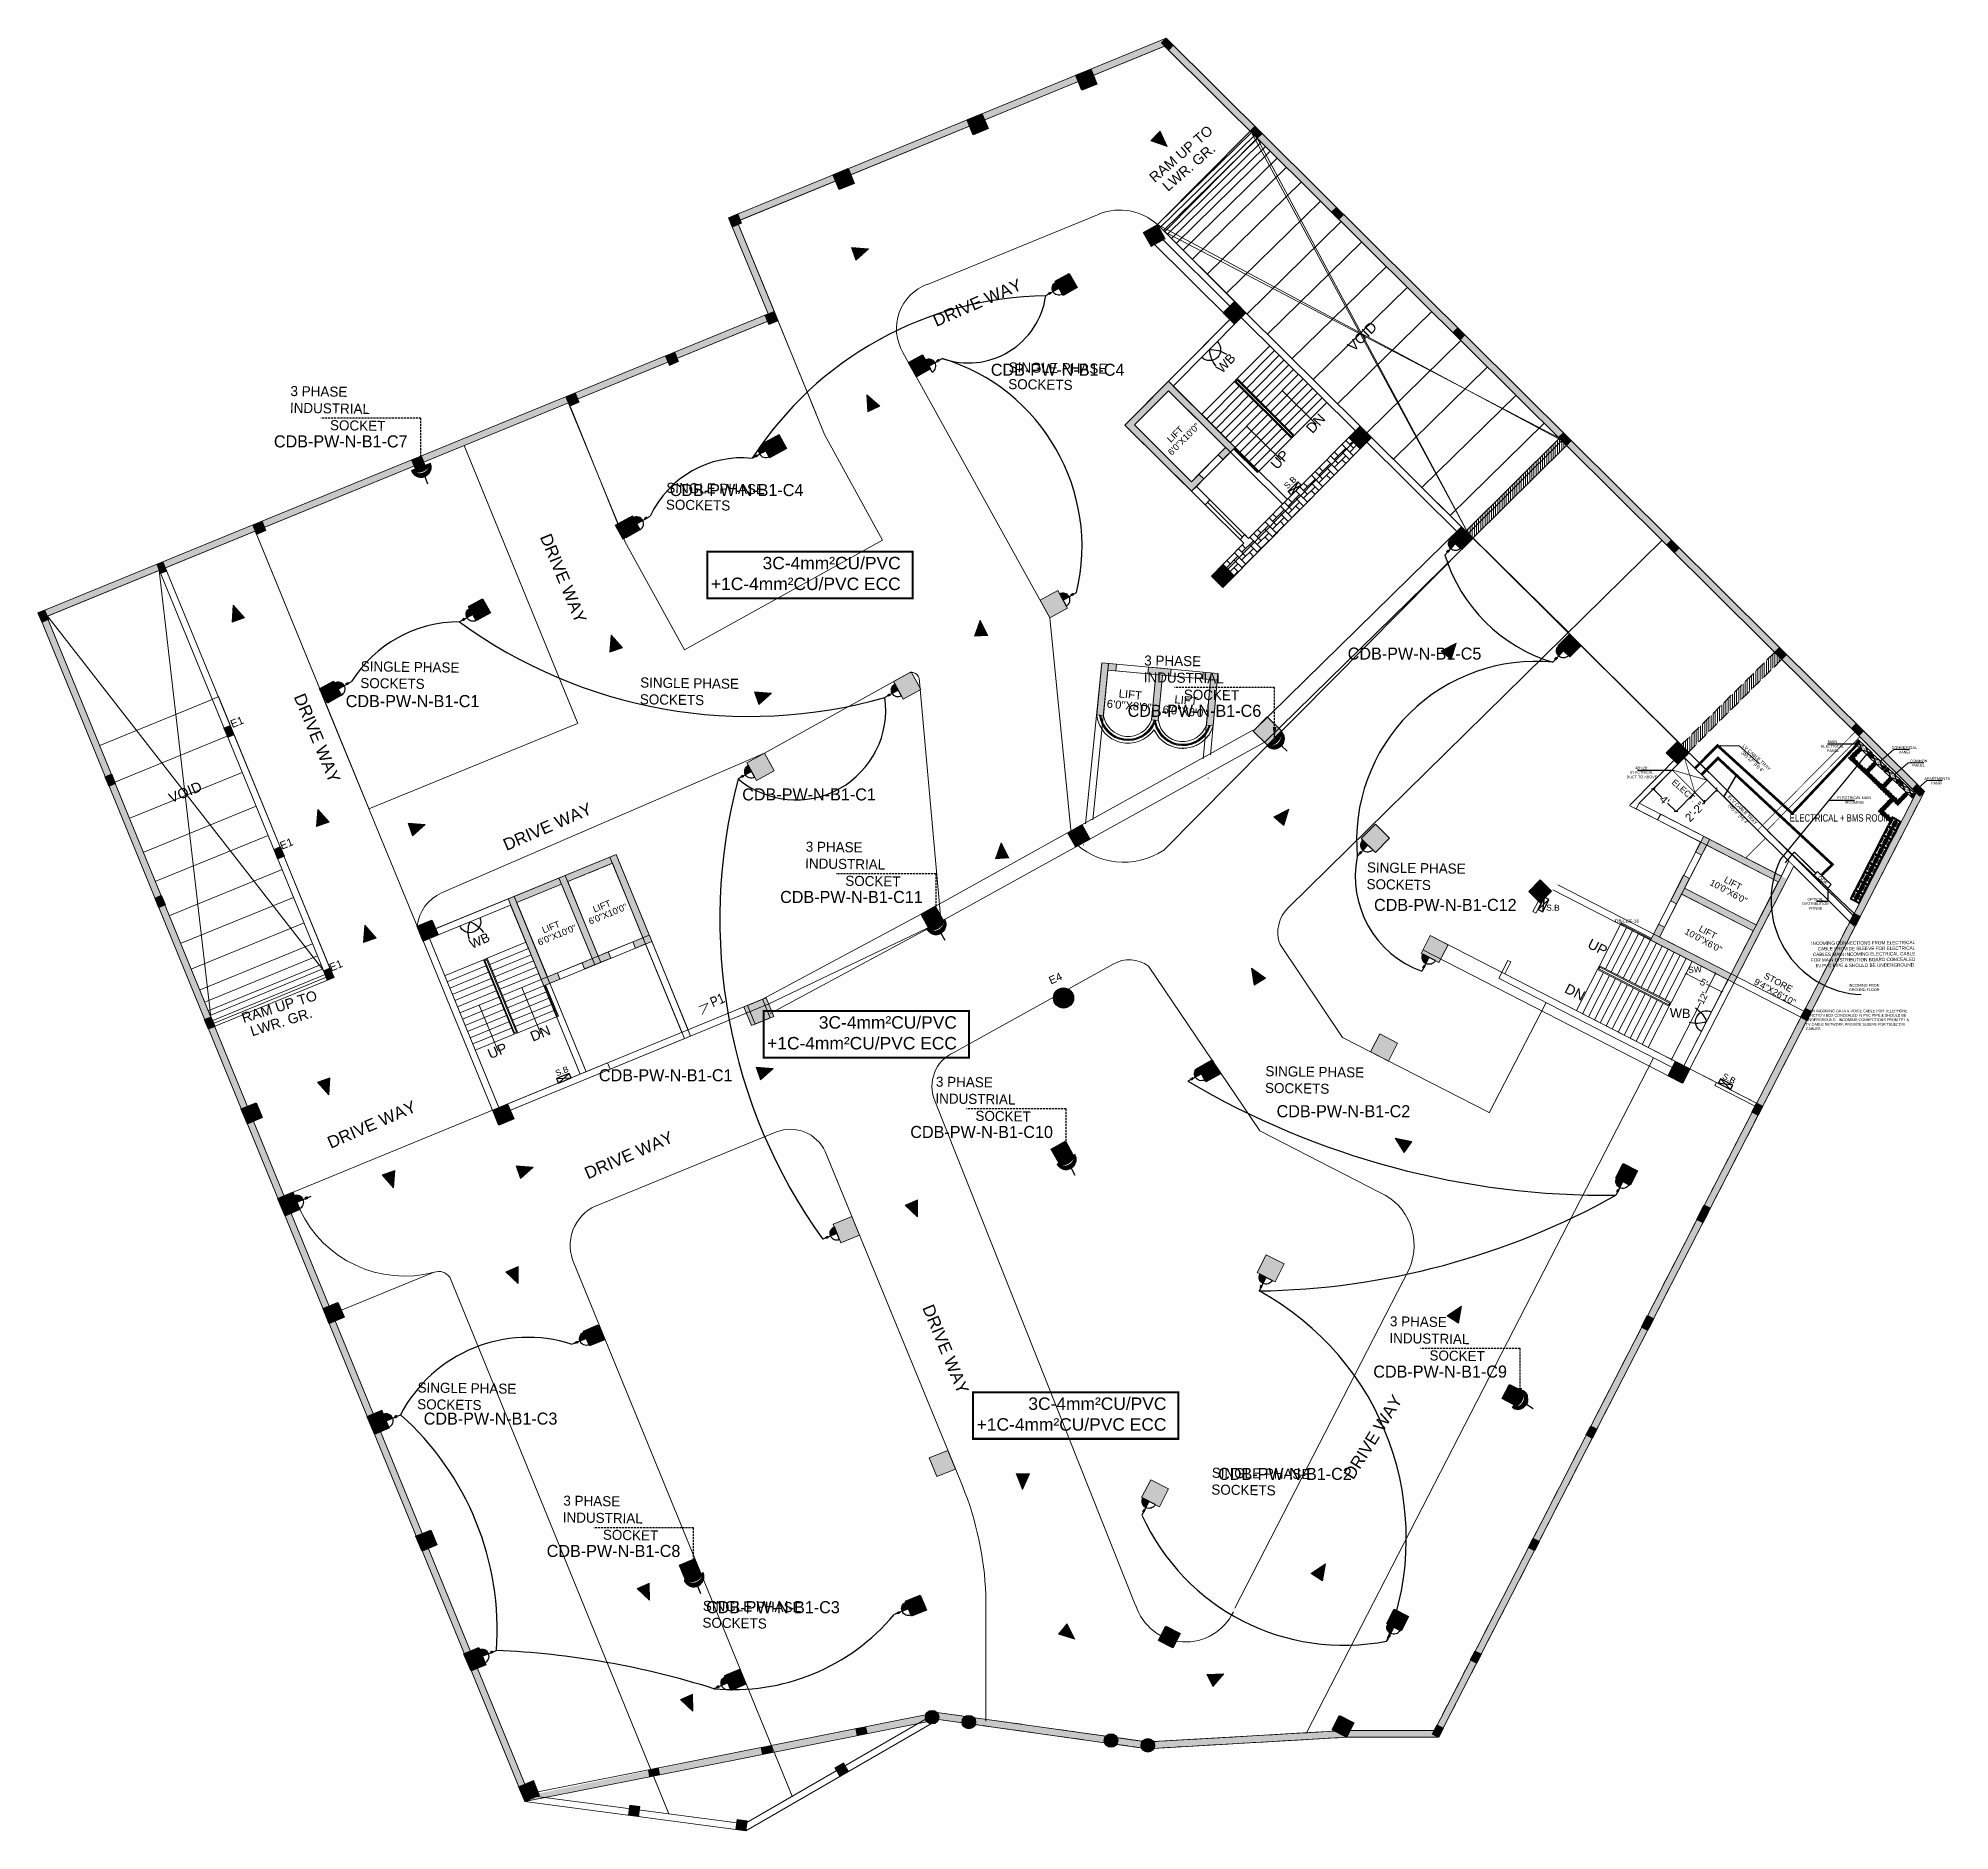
# Model space of a CAD drawing. Header units: inches. Extents: x 1195829 to 1240342, y -967019 to -858076.
# Drawn here: x 1221382 to 1224232, y -912805 to -910133 of the extents above; entities that cross this region are included whole.
import ezdxf

# ---------------------------------------------------------------- set-up
doc = ezdxf.new("R2010")
doc.units = ezdxf.units.IN
doc.header["$LTSCALE"] = 6
doc.header["$PDMODE"] = 2
for name, pattern in [('6TH FLOOR$0$DASHED2', [0.375, 0.25, -0.125]), ('CENTERX2', [4, 2.5, -0.5, 0.5, -0.5]), ('DASHED', [0.75, 0.5, -0.25]), ('DASHED2', [0.375, 0.25, -0.125]), ('PHANTOM2', [1.25, 0.625, -0.125, 0.125, -0.125, 0.125, -0.125])]:
    doc.linetypes.add(name, pattern=pattern)
doc.layers.get('0').update_dxf_attribs({"color": 251})
doc.layers.get('Defpoints').update_dxf_attribs({"color": 251})
for name, color, linetype, lineweight in [('23. Dimensions Layer', 252, 'Continuous', 0), ('col hatch', 251, 'Continuous', 30), ('COL MARK', 251, 'Continuous', 18), ('column', 251, 'Continuous', 25), ('COPPER STRIP', 30, 'DASHED', 25), ('ELE WIRING', 1, 'Continuous', 0), ('ELECT TEXT', 3, 'Continuous', 20), ('ELECT WIRING', 252, 'Continuous', 20), ('FIRE ALRAM', 12, 'Continuous', 0), ('MDB', 1, 'Continuous', 25), ('plan', 251, 'Continuous', 5), ('power', 7, 'Continuous', 20), ('POWER PLUG FOR AC', 1, 'Continuous', 25), ('v.b', 251, 'Continuous', 5), ('W', 251, 'Continuous', 5), ('wall', 251, 'Continuous', 30), ('xref', 251, 'Continuous', 30)]:
    doc.layers.add(name, color=color, linetype=linetype, lineweight=lineweight)
for name, color, linetype in [('CIRCET NUMBER', 7, 'Continuous'), ('COLL SIZE', 251, 'Continuous'), ('DIM', 251, 'Continuous'), ('E-POWER', 7, 'Continuous'), ('EF', 111, 'CENTERX2'), ('EL', 252, 'Continuous'), ('ELECTRICAL OPENING', 1, 'Continuous'), ('FITTING', 251, 'Continuous'), ('line', 251, 'Continuous'), ('SMC-EL-T', 222, 'Continuous'), ('TW', 251, 'Continuous'), ('YH TEXT', 123, 'Continuous')]:
    doc.layers.add(name, color=color, linetype=linetype)
doc.styles.add('ARI', font='arial.ttf')
doc.styles.add('ARIAL', font='arial.ttf', dxfattribs={"height": 8})
doc.styles.add('I96', font='arial.ttf', dxfattribs={"width": 0.8, "height": 7})
doc.styles.add('Romans', font='romans.shx')
doc.styles.get("Standard").update_dxf_attribs({"font": 'stylu.ttf', "height": 96})
doc.styles.add('style1', font='arial.ttf', dxfattribs={"height": 3})
doc.styles.add('style11', font='segoeui.ttf', dxfattribs={"height": 12})
doc.dimstyles.new('Copy of AA', dxfattribs={"dimtxt": 15, "dimasz": 4, "dimexe": 5, "dimexo": 0, "dimgap": 0.09, "dimtad": 0, "dimdec": 0, "dimzin": 0, "dimdsep": 46, "dimlunit": 3, "dimtxsty": 'ARI', "dimblk": 'ARCHTICK', "dimcen": 0.09, "dimclrt": 7, "dimadec": 0, "dimazin": 0, "dimtfac": 1, "dimtdec": 0, "dimtofl": 0, "dimtmove": 0, "dimatfit": 3, "dimfxl": 0.18, "dimtolj": 1, "dimtzin": 0, "dimlwd": 9, "dimlwe": 9, "dimarcsym": 0})
doc.dimstyles.new('Copy(2) of AA', dxfattribs={"dimtxt": 12, "dimasz": 4, "dimexe": 0.18, "dimexo": 0, "dimgap": 0.09, "dimtad": 0, "dimdec": 0, "dimzin": 0, "dimdsep": 46, "dimlunit": 3, "dimtxsty": 'ARI', "dimblk": 'OBLIQUE', "dimcen": 0.09, "dimclrd": 7, "dimclre": 7, "dimclrt": 7, "dimadec": 0, "dimazin": 0, "dimtfac": 1, "dimtdec": 0, "dimtofl": 0, "dimtmove": 0, "dimatfit": 3, "dimfxl": 1, "dimtolj": 1, "dimtzin": 0, "dimlwd": 5, "dimlwe": 5, "dimarcsym": 0})
doc.dimstyles.new('Copy(2) of Scale 1-8', dxfattribs={"dimtxt": 6, "dimasz": 4, "dimexe": 5, "dimexo": 3.125, "dimgap": 2, "dimtad": 1, "dimtoh": 1, "dimdec": 1, "dimzin": 12, "dimdsep": 46, "dimlunit": 4, "dimtxsty": 'Romans', "dimblk": 'ARCHTICK', "dimcen": 12, "dimdle": 2.5, "dimclrd": 25, "dimclre": 25, "dimclrt": 20, "dimadec": 0, "dimazin": 0, "dimtfac": 1, "dimtdec": 1, "dimtmove": 1, "dimatfit": 0, "dimfxl": 1, "dimtolj": 1, "dimtzin": 4, "dimarcsym": 0})
doc.dimstyles.new('IMP96', dxfattribs={"dimtxt": 7, "dimasz": 3, "dimexe": 2, "dimexo": 2, "dimgap": 2, "dimtad": 2, "dimtoh": 1, "dimdec": 1, "dimzin": 0, "dimdsep": 46, "dimlunit": 4, "dimtxsty": 'I96', "dimblk": 'ARCHTICK', "dimcen": 2, "dimdle": 4, "dimclre": 8, "dimclrt": 3, "dimazin": 0, "dimtfac": 0.5, "dimtdec": 1, "dimtix": 1, "dimtmove": 1, "dimatfit": 2, "dimfxl": 1, "dimtolj": 1, "dimtzin": 3, "dimarcsym": 0})

msp = doc.modelspace()

# ---------------------------------------------------------------- texts
at = {"insert": (1224034.7, -911384.2, 2931994254.6), "char_height": 5.4, "attachment_point": 7, "rotation": 316.0555, "style": 'style1'}
msp.add_mtext_dynamic_manual_height_columns('{\\C3;ODF}', width=14.607, gutter_width=79.9, heights=[0], dxfattribs=at)
at = {"layer": '23. Dimensions Layer', "color": 5, "char_height": 15, "attachment_point": 7, "rotation": 359.1775, "style": 'style11'}
for s, insert, width in [('\\pi0.21266;{\\fCentury Gothic|b0|i0|c0|p34;\\C1;SINGLE PHASE SOCKETS}', (1222827.9, -910655.8, -146.4), 232.023), ('\\pi0.4421;{\\fCentury Gothic|b0|i0|c0|p34;\\C1;3 PHASE INDUSTRIAL \\P\\pi60.11579;SOCKET}', (1221756.6, -910716.2, 2940531728.4), 197.577), ('\\pi0.21266;{\\fCentury Gothic|b0|i0|c0|p34;\\C1;SINGLE PHASE SOCKETS}', (1222317.5, -910835.5, -146.4), 232.023), ('\\pi0.21266;{\\fCentury Gothic|b0|i0|c0|p34;\\C1;SINGLE PHASE SOCKETS}', (1221861.9, -911101.4, -146.4), 232.023), ('\\pi0.4421;{\\fCentury Gothic|b0|i0|c0|p34;\\C1;3 PHASE INDUSTRIAL \\P\\pi60.11579;SOCKET}', (1223029.5, -911117.8, 2940530687.5), 197.577), ('\\pi0.21266;{\\fCentury Gothic|b0|i0|c0|p34;\\C1;SINGLE PHASE SOCKETS}', (1222278.6, -911125.6, -146.4), 232.023), ('\\pi0.4421;{\\fCentury Gothic|b0|i0|c0|p34;\\C1;3 PHASE INDUSTRIAL \\P\\pi60.11579;SOCKET}', (1222524.8, -911395.3, 2940530687.5), 197.577), ('\\pi0.21266;{\\fCentury Gothic|b0|i0|c0|p34;\\C1;SINGLE PHASE SOCKETS}', (1223362.1, -911401.2, -146.4), 232.023), ('\\pi0.21266;{\\fCentury Gothic|b0|i0|c0|p34;\\C1;SINGLE PHASE SOCKETS}', (1223210.7, -911704.9, -146.4), 232.023), ('\\pi0.4421;{\\fCentury Gothic|b0|i0|c0|p34;\\C1;3 PHASE INDUSTRIAL \\P\\pi60.11579;SOCKET}', (1222718.9, -911745.6, 2940530687.5), 197.577), ('\\pi0.4421;{\\fCentury Gothic|b0|i0|c0|p34;\\C1;3 PHASE INDUSTRIAL \\P\\pi60.11579;SOCKET}', (1223395.8, -912102.8, 2940530687.5), 197.577), ('\\pi0.21266;{\\fCentury Gothic|b0|i0|c0|p34;\\C1;SINGLE PHASE SOCKETS}', (1221946.7, -912176.4, 2940528579.5), 232.023), ('\\pi0.21266;{\\fCentury Gothic|b0|i0|c0|p34;\\C1;SINGLE PHASE SOCKETS}', (1223130.7, -912303.6, -146.4), 232.023), ('\\pi0.4421;{\\fCentury Gothic|b0|i0|c0|p34;\\C1;3 PHASE INDUSTRIAL \\P\\pi60.11579;SOCKET}', (1222163.4, -912370.1, 2940530687.5), 197.577), ('\\pi0.21266;{\\fCentury Gothic|b0|i0|c0|p34;\\C1;SINGLE PHASE SOCKETS}', (1222372, -912502, -146.4), 232.023)]:
    msp.add_mtext(s, dxfattribs=dict(at, insert=insert, width=width))
at = {"layer": 'DIM', "color": 3, "insert": (1224180.1, -911477.9), "char_height": 5, "width": 157.037, "attachment_point": 3, "rotation": 0.4783}
msp.add_mtext('INCOMING CONNECTIONS FROM ELECTRICAL CABLE PROVIDE SLEEVE FOR ELECTRICAL CABLES MAIN INCOMING ELECTRICAL CABLE FOR MAIN DISTRIBUTION BOARD CONCEALED IN PVC PIPE & SHOULD BE UNDERGROUND.', dxfattribs=at)
at = {"layer": 'ELECT TEXT', "color": 5, "char_height": 18, "rotation": 0.0025}
for s, insert, width, attachment_point in [('CDB-PW-N-B1-C4', (1222802, -910617.8), 207.345, 1), ('CDB-PW-N-B1-C7', (1221932.4, -910742.8, 2940531728.4), 207.008, 9), ('CDB-PW-N-B1-C4', (1222323.3, -910797.1), 201.421, 1), ('CDB-PW-N-B1-C5', (1223334.1, -911040.9), 201.421, 1), ('CDB-PW-N-B1-C1', (1221840.2, -911111.7), 201.421, 1), ('CDB-PW-N-B1-C6', (1223205.2, -911144.4, 2940530687.5), 207.008, 9), ('CDB-PW-N-B1-C1', (1222431.4, -911250.8, 2940530687.5), 201.421, 1), ('CDB-PW-N-B1-C11', (1222700.5, -911421.9, 2940530687.5), 207.008, 9), ('CDB-PW-N-B1-C12', (1223373.3, -911415.5), 201.421, 1), ('CDB-PW-N-B1-C1', (1222217.7, -911669.4), 201.421, 1), ('CDB-PW-N-B1-C2', (1223228.1, -911723), 201.421, 1), ('CDB-PW-N-B1-C10', (1222894.6, -911772.2, 2940530687.5), 207.008, 9), ('CDB-PW-N-B1-C9', (1223571.5, -912129.4, 2940530687.5), 207.008, 9), ('CDB-PW-N-B1-C3', (1221956.5, -912181.2, 2940528725.9), 201.421, 1), ('CDB-PW-N-B1-C2', (1223140.9, -912263.6, 2940522937), 201.421, 1), ('CDB-PW-N-B1-C8', (1222339.1, -912396.7, 2940530687.5), 207.008, 9), ('CDB-PW-N-B1-C3', (1222377.6, -912462.3), 201.421, 1)]:
    msp.add_mtext(s, dxfattribs=dict(at, insert=insert, width=width, attachment_point=attachment_point))
at = {"layer": 'ELECT TEXT', "color": 3, "char_height": 4, "attachment_point": 2, "rotation": 0.1006, "style": 'ARIAL'}
for s, insert, width in [('MAIN ELECTRICAL  PANEL', (1224056.9, -911179.3, 0), 34.68), ("48''x26'' ELECTRICAL DUCT TO ABOVE", (1223772.6, -911218.4, 2940530687.5), 51.088), ('ELECTRICAL MAIN INCOMING', (1224089.3, -911262.8, 0), 51.225), ('OPTICAL DISTRIBUTION FRAME', (1224031.6, -911414.1, 2931994254.6), 51.225), ('INCOMING FROM GROUND FLOOR', (1224104.1, -911542.3, 0), 51.225)]:
    msp.add_mtext(s, dxfattribs=dict(at, insert=insert, width=width))
at = {"layer": 'ELECT TEXT', "color": 3, "linetype": 'Continuous', "ltscale": 15, "char_height": 5, "line_spacing_factor": 1.010232, "style": 'ARIAL'}
for s, insert, width, attachment_point, rotation in [('LV CABLE TRAY (W) 12" (H) 6"', (1223945.4, -911202.8, 0), 64.94, 2, 317.8762), ('ELV CABLE TRAY (W) 9" (H) 3"', (1223913.9, -911291.9, 2940534656.6), 70.925, 8, 315.1017), ('DB-LGF-16', (1223750.6, -911451.1, 0), 70.925, 8, 359.8994)]:
    msp.add_mtext(s, dxfattribs=dict(at, insert=insert, width=width, attachment_point=attachment_point, rotation=rotation))
at = {"layer": 'ELECT TEXT', "color": 3, "char_height": 4, "attachment_point": 8, "rotation": 0.1006, "style": 'ARIAL'}
for s, insert in [('COMMERCIAL  PANEL', (1224164, -911198.8)), ('COMMON\\PPANEL', (1224185.2, -911218.6)), ('APARTMENTS \\PPANEL', (1224212.9, -911245))]:
    msp.add_mtext_dynamic_manual_height_columns(s, width=30.652, gutter_width=88.8, heights=[0], dxfattribs=dict(at, insert=insert))
at = {"layer": 'ELECTRICAL OPENING', "color": 3, "lineweight": 30, "insert": (1224017.1, -911580.4), "char_height": 4, "width": 151.211, "attachment_point": 1}
msp.add_mtext('MAIN INCOMING DATA & VOICE CABLE FOR TELEPHONE JUNCTION BOX CONCEALED IN PVC PIPE & SHOULD BE UNDERGROUND.  INCOMING CONNECTIONS FROM TEL & TV CABLE NETWORK PROVIDE SLEEVE FOR TELECOM CABLES', dxfattribs=at)
at = {"layer": 'plan', "color": 0, "lineweight": 25, "ltscale": 0.6, "char_height": 8.93, "attachment_point": 1, "style": 'ARI'}
for insert, rotation in [((1223238, -910798.7, 2940534479.9), 44.2188), ((1223630.1, -911424, 2940534034.7), 358.9667), ((1222151.7, -911671.7, 2940534034.7), 21.5988), ((1223895.7, -911674.7, 2940534034.7), 333.5549)]:
    msp.add_mtext_dynamic_manual_height_columns('{\\C5;S.B}', width=26.539, gutter_width=14.3, heights=[0], dxfattribs=dict(at, insert=insert, rotation=rotation))
at = {"layer": 'W', "ltscale": 10, "style": 'ARI'}
for s, height, rotation, p in [('RAM UP TO', 15, 40.7281, (1223046.3, -910348.6, 2940524795)), (' LWR. GR.', 15, 40.7281, (1223061.5, -910365.6, 2940524795)), ('VOID', 15, 44.9175, (1223342.8, -910600.5, 2940522315.5)), ('WB', 13.75, 46.2988, (1223146.7, -910632.9, 2940526158.6)), ('LIFT', 9.6, 45.2698, (1223070.6, -910736, 2940525607)), ('LIFT', 9.6, 45.2698, (1223070.6, -910736, 2940525607)), ('6\'0"X10\'0"', 9.6, 45.2698, (1223071.7, -910755.2, 2940525607)), ('6\'0"X10\'0"', 9.6, 45.2698, (1223071.7, -910755.2, 2940525607)), ('UP', 15, 47.2899, (1223228.7, -910776.6, 2940530687.5)), ('UP', 15, 333.0519, (1223690.3, -911487.6, 2940526718.4)), ('DN', 15, 333.0519, (1223656, -911554.3, 2940526718.4))]:
    msp.add_text(s, height=height, rotation=rotation, dxfattribs=at).set_placement(p)
at = {"layer": 'W', "color": 251, "ltscale": 10, "true_color": 0x636466, "style": 'ARI'}
for s, height, rotation, p in [('DN', 15, 47.2899, (1223281.5, -910722.9, 2940530687.5)), ('6\'0"X8\'0"', 12, 354.4773, (1222974.4, -911130.3, 2940530687.5)), ('6\'0"X8\'0"', 12, 354.4773, (1222974.4, -911130.3, 2940530687.5)), ('LIFT', 12, 354.4773, (1222992.2, -911115.1, 2940530687.5)), ('LIFT', 12, 354.4773, (1222992.2, -911115.1, 2940530687.5)), ('6\'0"X8\'0"', 12, 354.4773, (1223057.6, -911138.9, 2940530687.5)), ('6\'0"X8\'0"', 12, 354.4773, (1223057.6, -911138.9, 2940530687.5)), ('LIFT', 12, 354.4773, (1223075.3, -911123.7, 2940530687.5)), ('LIFT', 12, 354.4773, (1223075.3, -911123.7, 2940530687.5)), ('E1', 11.52, 22.3416, (1221671.1, -911160.9, 2940523670.8)), ('VOID', 15, 22.3416, (1221580, -911273.1, 2940522833.9)), ('LIFT', 9.6, 331.4916, (1223894.1, -911389.8, 2940525607)), ('LIFT', 9.6, 331.4916, (1223894.1, -911389.8, 2940525607)), ('10\'0"X6\'0"', 9.6, 331.4916, (1223872.9, -911394.2, 2940525607)), ('10\'0"X6\'0"', 9.6, 331.4916, (1223872.9, -911394.2, 2940525607)), ('6\'0"X10\'0"', 9.6, 22.3416, (1222204.6, -911454.1, 2940525607)), ('6\'0"X10\'0"', 9.6, 22.3416, (1222204.6, -911454.1, 2940525607)), ('LIFT', 9.6, 22.3416, (1222211.2, -911436, 2940525607)), ('LIFT', 9.6, 22.3416, (1222211.2, -911436, 2940525607)), ('WB', 13.75, 23.5156, (1222028.3, -911490.1, 2940526158.6)), ('6\'0"X10\'0"', 9.6, 22.3416, (1222128.8, -911485.3, 2940525607)), ('6\'0"X10\'0"', 9.6, 22.3416, (1222128.8, -911485.3, 2940525607)), ('LIFT', 9.6, 22.3416, (1222135.3, -911467.1, 2940525607)), ('LIFT', 9.6, 22.3416, (1222135.3, -911467.1, 2940525607)), ('10\'0"X6\'0"', 9.6, 331.4916, (1223835.4, -911467.1, 2940525607)), ('10\'0"X6\'0"', 9.6, 331.4916, (1223835.4, -911467.1, 2940525607)), ('LIFT', 9.6, 331.4916, (1223856.6, -911462.8, 2940525607)), ('LIFT', 9.6, 331.4916, (1223856.6, -911462.8, 2940525607)), ('DN', 15, 22.3416, (1222119.1, -911628.5, 2940522749.3)), ('UP', 15, 22.3416, (1222055.7, -911654.5, 2940522749.3))]:
    msp.add_text(s, height=height, rotation=rotation, dxfattribs=at).set_placement(p)
at = {"layer": 'W', "color": 251, "ltscale": 10, "true_color": 0x636466, "insert": (1222381.6, -911563.7, 2940530772.1), "char_height": 15, "width": 210.298, "attachment_point": 1, "rotation": 23.6191, "style": 'ARI'}
msp.add_mtext('{\\fArial Narrow|b0|i0|c0|p34;P1}', dxfattribs=at)
at = {"layer": 'wall', "style": 'ARI'}
for s, height, rotation, p in [('DRIVE WAY', 18, 23.5156, (1222720.7, -910563, 2940525031.1)), ('DRIVE WAY', 18, 292.4406, (1222129.4, -910875.9, 2940520910.9)), ('DRIVE WAY', 18, 292.4406, (1221762.4, -911114, 2940523727.6)), ('ELECT.', 9, 318.5237, (1223816.3, -911243, 2940530740.2)), ('DRIVE WAY', 18, 23.5156, (1222079.8, -911344.2, 2940523692.9)), ('E1', 11.52, 22.3416, (1221744.9, -911342.3, 2940528429.2)), ('E1', 11.52, 22.3416, (1221818.6, -911523.8, 2940528429.5)), ('E4', 11.52, 23.7257, (1222891.6, -911543.2, 2940536083.7)), ('SW', 9, 3.454, (1223842, -911525.9, 2940530730.7)), ('STORE', 9.6, 331.4916, (1223953.5, -911533.1, 2940521722.5)), ('RAM UP TO', 15, 17.4516, (1221687.9, -911600.6, 2940521045.2)), ('9\'4"X26\'10"', 9.6, 331.4916, (1223938.8, -911542.1, 2940521722.5)), (' LWR. GR.', 15, 17.4516, (1221695.1, -911622.2, 2940521045.2)), ('WB', 13.75, 357.5076, (1223814, -911592, 2940526158.6)), ('DRIVE WAY', 18, 23.5156, (1221817.8, -911788.1, 2940524818.5)), ('DRIVE WAY', 18, 23.5156, (1222201.1, -911833.7, 2940524733.8)), ('DRIVE WAY', 18, 292.4406, (1222699.5, -912024.8, 2940520910.9)), ('DRIVE WAY', 18, 58.2593, (1223342.3, -912282.3, 2940522937))]:
    msp.add_text(s, height=height, rotation=rotation, dxfattribs=at).set_placement(p)
at = {"layer": 'xref', "color": 1, "linetype": 'ByBlock', "width": 0.8}
msp.add_text('ELECTRICAL + BMS ROOM', height=10.873, rotation=0.0025, dxfattribs=at).set_placement((1223993, -911300.3))
at = {"layer": 'YH TEXT', "char_height": 18.55, "width": 282.088, "attachment_point": 3, "style": 'ARIAL'}
for insert in [(1222667.6, -910905.7, -32.7), (1222751.4, -911590.4, -32.7), (1223063.8, -912158.7, -32.7)]:
    msp.add_mtext('3C-4mm²CU/PVC\\P+1C-4mm²CU/PVC ECC ', dxfattribs=dict(at, insert=insert))

# ---------------------------------------------------------------- blocks, each defined once
blk = doc.blocks.new('sdfsdfdsf')
at = {"layer": 'E-POWER'}
blk.add_hatch(color=256, dxfattribs=at).paths.add_polyline_path([(231090.6, -6345.5), (231090.6, -6355.8, 0.414214), (231100.9, -6345.5)])
for p, q in [((231080.3, -6345.5), (231100.9, -6345.5)), ((231090.6, -6345.5), (231090.6, -6368.4)), ((231089.1, -6359.6), (231092.3, -6360.4)), ((231089.1, -6360.8), (231092.3, -6361.6)), ((231089.1, -6362.1), (231092.3, -6362.9))]:
    blk.add_line(p, q, dxfattribs=at)
blk.add_arc((231090.6, -6345.5), 10.3, 180, 360, dxfattribs=at)
blk = doc.blocks.new('_ARCHTICK')
at = {"color": 0, "linetype": 'ByBlock', "const_width": 0.15}
blk.add_lwpolyline([(-0.5, -0.5), (0.5, 0.5)], dxfattribs=at)
blk = doc.blocks.new('*D23')
at = {"layer": 'Defpoints', "color": 0, "ltscale": 10, "transparency": 16777216}
for p in [(1223880.2, -911525.5, 3969.1), (1223882.4, -911526.6), (1223814.4, -911653.6, 3969.1)]:
    blk.add_point(p, dxfattribs=at)
at = {"layer": 'W', "color": 0, "lineweight": 9, "ltscale": 10, "transparency": 16777216}
for p, q in [((1223882.4, -911526.6), (1223867.3, -911556)), ((1223880.2, -911525.5), (1223886.9, -911528.9)), ((1223816.6, -911654.7), (1223859.9, -911570.4)), ((1223814.4, -911653.6), (1223821.1, -911657))]:
    blk.add_line(p, q, dxfattribs=at)
at = {"layer": 'W', "color": 0, "lineweight": 9, "ltscale": 10, "transparency": 16777216, "xscale": 4, "yscale": 4, "zscale": 4}
for p, rotation in [((1223882.4, -911526.6), 62.80782538397562), ((1223816.6, -911654.7), 242.8078253839756)]:
    blk.add_blockref('_ARCHTICK', p, dxfattribs=dict(at, rotation=rotation))
at = {"layer": 'W', "color": 7, "ltscale": 10, "transparency": 16777216, "insert": (1223863.6, -911563.2), "char_height": 10, "attachment_point": 5, "rotation": 62.8078, "style": 'ARI'}
blk.add_mtext("\\A1;12'", dxfattribs=at)
blk = doc.blocks.new('*D24')
at = {"layer": 'Defpoints', "color": 0, "ltscale": 10, "transparency": 16777216}
for p in [(1223840.5, -911522.6, 3969.1), (1223891.7, -911554.2), (1223893.9, -911550, 3969.1)]:
    blk.add_point(p, dxfattribs=at)
at = {"layer": 'W', "color": 0, "lineweight": 9, "ltscale": 10, "transparency": 16777216}
for p, q in [((1223840.5, -911522.6), (1223836.1, -911531.2)), ((1223838.4, -911526.8), (1223860.9, -911538.4)), ((1223891.7, -911554.2), (1223869.2, -911542.6)), ((1223893.9, -911550), (1223889.4, -911558.7))]:
    blk.add_line(p, q, dxfattribs=at)
at = {"layer": 'W', "color": 0, "lineweight": 9, "ltscale": 10, "transparency": 16777216, "xscale": 4, "yscale": 4, "zscale": 4}
for p, rotation in [((1223838.4, -911526.8), 152.8078253837208), ((1223891.7, -911554.2), 332.8078253837209)]:
    blk.add_blockref('_ARCHTICK', p, dxfattribs=dict(at, rotation=rotation))
at = {"layer": 'W', "color": 7, "ltscale": 10, "transparency": 16777216, "insert": (1223865, -911540.5), "char_height": 10, "attachment_point": 5, "rotation": 332.8078, "style": 'ARI'}
blk.add_mtext("\\A1;5'", dxfattribs=at)
blk = doc.blocks.new('_Oblique')
at = {"layer": 'DIM', "color": 0, "lineweight": -2}
blk.add_line((-0.5, -0.5), (0.5, 0.5), dxfattribs=at)
blk = doc.blocks.new('RRR')
at = {"layer": 'line', "color": 1, "linetype": 'Continuous'}
for centre, radius, start, end in [((195983.5, -95848.3), 29.7, 276.0538, 310.8122), ((195983, -95888.1), 26.4, 41.1654, 79.7233), ((196002.9, -95870.7), 11, 90, 270)]:
    blk.add_arc(centre, radius, start, end, dxfattribs=at)
blk = doc.blocks.new('SB')
at = {"layer": 'W', "color": 6, "linetype": 'ByBlock', "lineweight": 25}
for p, q in [((196907.8, -96527.1), (196884.1, -96518.6)), ((196884.1, -96527.1), (196907.8, -96518.6))]:
    blk.add_line(p, q, dxfattribs=at)
blk.add_lwpolyline([(196884.1, -96518.6), (196907.8, -96518.6), (196907.8, -96527.1), (196884.1, -96527.1)], close=True, dxfattribs=at)
blk = doc.blocks.new('*D25')
at = {"layer": 'Defpoints', "color": 0, "ltscale": 6, "transparency": 16777216}
for p in [(1223817.7, -911223.2, 2940530687.5), (1223789.5, -911251.6), (1223851.7, -911257, 2940530687.5)]:
    blk.add_point(p, dxfattribs=at)
at = {"layer": 'wall', "color": 7, "lineweight": 5, "ltscale": 6, "transparency": 16777216}
for p, q in [((1223817.7, -911223.2), (1223789.4, -911251.7)), ((1223789.5, -911251.6), (1223802.4, -911264.4)), ((1223851.7, -911257), (1223823.5, -911285.5)), ((1223823.6, -911285.4), (1223810.7, -911272.6))]:
    blk.add_line(p, q, dxfattribs=at)
at = {"layer": 'wall', "color": 7, "lineweight": 5, "ltscale": 6, "transparency": 16777216, "xscale": 4, "yscale": 4, "zscale": 4}
for p, rotation in [((1223789.5, -911251.6), 135.2023313392948), ((1223823.6, -911285.4), 315.2023313392948)]:
    blk.add_blockref('_Oblique', p, dxfattribs=dict(at, rotation=rotation))
at = {"layer": 'wall', "color": 7, "ltscale": 6, "transparency": 16777216, "insert": (1223806.5, -911268.5), "char_height": 12, "attachment_point": 5, "rotation": 315.2023, "style": 'ARI'}
blk.add_mtext("\\A1;4'", dxfattribs=at)
blk = doc.blocks.new('*D26')
at = {"layer": 'Defpoints', "color": 0, "ltscale": 6, "transparency": 16777216}
for p in [(1223870.1, -911238.6, 2940530687.5), (1223851.7, -911257, 2940530687.5), (1223866, -911271.2)]:
    blk.add_point(p, dxfattribs=at)
at = {"layer": 'wall', "color": 7, "lineweight": 5, "ltscale": 6, "transparency": 16777216}
for p, q in [((1223870.1, -911238.6), (1223884.5, -911252.9)), ((1223851.7, -911257), (1223866.2, -911271.4)), ((1223884.4, -911252.8), (1223866, -911271.2)), ((1223866, -911271.2), (1223863.2, -911274.1))]:
    blk.add_line(p, q, dxfattribs=at)
at = {"layer": 'wall', "color": 7, "lineweight": 5, "ltscale": 6, "transparency": 16777216, "xscale": 4, "yscale": 4, "zscale": 4}
for p, rotation in [((1223866, -911271.2), 225.2023127669023), ((1223884.4, -911252.8), 45.20231276690226)]:
    blk.add_blockref('_Oblique', p, dxfattribs=dict(at, rotation=rotation))
at = {"layer": 'wall', "color": 7, "ltscale": 6, "transparency": 16777216, "insert": (1223851.8, -911285.5), "char_height": 12, "attachment_point": 5, "rotation": 45.2023, "style": 'ARI'}
blk.add_mtext('\\A1;2\'-2"', dxfattribs=at)
blk = doc.blocks.new('FGFDGFDG')
h = blk.add_hatch()
h.set_pattern_fill('ANSI31', color=1, scale=1.68)
h.set_pattern_definition([(45, (-78996.66372, 65749.10018), (-0.1484924, 0.1484924), [])])
edge = h.paths.add_edge_path()
edge.add_arc((-78981.5, 65749.1), 7.56, 0, 180)
edge.add_arc((-78981.5, 65745.5), 8.36, 25.2252, 154.7748, ccw=False)
at = {"layer": 'SMC-EL-T', "linetype": 'ByBlock'}
h = blk.add_hatch(dxfattribs=at)
h.set_pattern_fill('ANSI31', color=3)
h.set_pattern_definition([(45, (0, 0), (-0.08838834765, 0.08838834765), [])])
edge = h.paths.add_edge_path()
edge.add_arc((-78981.5, 65741.9), 10.4, 43.4884, 136.5116)
edge.add_line((-78989.1, 65749.1), (-78974, 65749.1))
at = {"color": 1}
for p, q in [((-78981.5, 65756.7, -2.5), (-78981.5, 65762.6, -2.5)), ((-78989.1, 65749.1, -2.5), (-78974, 65749.1, -2.5))]:
    blk.add_line(p, q, dxfattribs=at)
for centre, radius, start, end in [((-78981.5, 65749.1, -2.5), 7.56, 0, 180), ((-78981.5, 65745.5, -2.5), 8.36, 25.2252, 154.7748), ((-78981.5, 65741.9, -2.5), 10.4, 43.4884, 136.5116)]:
    blk.add_arc(centre, radius, start, end, dxfattribs=at)
at = {"layer": 'SMC-EL-T', "color": 3, "linetype": 'ByBlock'}
blk.add_line((-78989.1, 65749.1, -2.5), (-78974, 65749.1, -2.5), dxfattribs=at)
blk = doc.blocks.new('meter')
at = {"layer": 'POWER PLUG FOR AC', "color": 3}
for p, q in [((30544.3, 7766.9), (30544.3, 7760.7)), ((30546.3, 7766.9), (30546.3, 7760.7))]:
    blk.add_line(p, q, dxfattribs=at)
at = {"layer": 'POWER PLUG FOR AC'}
for points in [[(30542.3, 7757.8), (30548.3, 7757.8), (30548.3, 7769.8), (30542.3, 7769.8)], [(30543.3, 7758.8), (30547.3, 7758.8), (30547.3, 7768.8), (30543.3, 7768.8)]]:
    blk.add_lwpolyline(points, close=True, dxfattribs=at)
blk = doc.blocks.new('MDB')
h = blk.add_hatch(color=1)
h.dxf.hatch_style = 1
h.paths.add_polyline_path([(88947.4, -75310.9), (88947.4, -75304.4), (88947.4, -75304.4), (88941.2, -75307.7)])
h.paths.add_polyline_path([(88922.6, -75304.4), (88922.6, -75311), (88928.8, -75307.7)])
at = {"layer": 'MDB'}
for p, q in [((88922.6, -75304.4), (88922.6, -75311)), ((88947.4, -75304.4), (88922.6, -75304.4)), ((88935, -75304.4), (88922.6, -75311)), ((88935, -75311), (88922.6, -75304.4)), ((88922.6, -75311), (88947.4, -75310.9)), ((88935, -75304.4), (88947.4, -75310.9)), ((88935, -75311), (88947.4, -75304.4)), ((88947.4, -75310.9), (88947.4, -75304.4))]:
    blk.add_line(p, q, dxfattribs=at)
at = {"insert": (88931.9, -75308.8), "char_height": 2.37, "attachment_point": 7, "rotation": 0.09, "style": 'style1'}
blk.add_mtext_dynamic_manual_height_columns('{\\C3;MDB}', width=6.4, gutter_width=35, heights=[0], dxfattribs=at)
blk = doc.blocks.new('qwwesdasdqweqwe')
at = {"layer": 'col hatch', "lineweight": 25, "ltscale": 100, "true_color": 0x636466, "extrusion": (0.999998, 0.002087, -2.60382e-06)}
h = blk.add_hatch(color=251, dxfattribs=at)
h.dxf.hatch_style = 1
h.paths.add_polyline_path([(2985.6, 8248.4), (2985.6, 8263.4), (3000.6, 8263.4), (3000.6, 8248.4)])
at = {"layer": 'col hatch', "ltscale": 100, "true_color": 0x636466, "extrusion": (0.999998, 0.002087, -2.60382e-06)}
h = blk.add_hatch(color=251, dxfattribs=at)
h.dxf.hatch_style = 1
h.paths.add_polyline_path([(2985.6, 8248.4), (2985.6, 8263.4), (3000.6, 8263.4), (3000.6, 8248.4)])
at = {"layer": 'COL MARK', "lineweight": 30, "true_color": 0xffc6b3, "extrusion": (0.999998, 0.002087, -2.60382e-06)}
h = blk.add_hatch(color=31, dxfattribs=at)
h.dxf.hatch_style = 1
h.paths.add_polyline_path([(4809.8, 8692.1), (4832.6, 8711.6), (4852.1, 8688.8), (4829.3, 8669.3)])
at = {"layer": 'COL MARK', "extrusion": (0.999998, 0.002087, -2.60382e-06)}
h = blk.add_hatch(color=256, dxfattribs=at)
h.dxf.hatch_style = 1
h.paths.add_polyline_path([(4809.8, 8692.1), (4832.6, 8711.6), (4852.1, 8688.8), (4829.3, 8669.3)])
at = {"layer": 'COL MARK', "lineweight": 30, "true_color": 0xffc6b3, "extrusion": (0.999998, 0.002087, -2.60382e-06)}
h = blk.add_hatch(color=31, dxfattribs=at)
h.dxf.hatch_style = 1
h.paths.add_polyline_path([(4654.8, 8398.7), (4654.8, 8428.7), (4684.8, 8428.8), (4684.8, 8398.8)])
at = {"layer": 'COL MARK', "extrusion": (0.999998, 0.002087, -2.60382e-06)}
h = blk.add_hatch(color=256, dxfattribs=at)
h.dxf.hatch_style = 1
h.paths.add_polyline_path([(4654.8, 8398.7), (4654.8, 8428.7), (4684.8, 8428.8), (4684.8, 8398.8)])
at = {"layer": 'COL MARK', "lineweight": 30, "true_color": 0xffc6b3, "extrusion": (0.999998, 0.002087, -2.60382e-06)}
h = blk.add_hatch(color=31, dxfattribs=at)
h.dxf.hatch_style = 1
h.paths.add_polyline_path([(4564.7, 8978.5), (4587.5, 8998), (4607, 8975.2), (4584.2, 8955.7)])
at = {"layer": 'COL MARK', "extrusion": (0.999998, 0.002087, -2.60382e-06)}
h = blk.add_hatch(color=256, dxfattribs=at)
h.dxf.hatch_style = 1
h.paths.add_polyline_path([(4564.7, 8978.5), (4587.5, 8998), (4607, 8975.2), (4584.2, 8955.7)])
at = {"layer": 'COL MARK', "lineweight": 30, "true_color": 0xffc6b3, "extrusion": (0.999998, 0.002087, -2.60382e-06)}
h = blk.add_hatch(color=31, dxfattribs=at)
h.dxf.hatch_style = 1
h.paths.add_polyline_path([(4324.2, 9259.7), (4347, 9279.2), (4366.5, 9256.4), (4343.7, 9236.9)])
at = {"layer": 'COL MARK', "extrusion": (0.999998, 0.002087, -2.60382e-06)}
h = blk.add_hatch(color=256, dxfattribs=at)
h.dxf.hatch_style = 1
h.paths.add_polyline_path([(4324.2, 9259.7), (4347, 9279.2), (4366.5, 9256.4), (4343.7, 9236.9)])
at = {"layer": 'COL MARK', "lineweight": 30, "true_color": 0xffc6b3, "extrusion": (0.999998, 0.002087, -2.60382e-06)}
h = blk.add_hatch(color=31, dxfattribs=at)
h.dxf.hatch_style = 1
h.paths.add_polyline_path([(4277.8, 8398.2), (4277.8, 8428.2), (4307.8, 8428.2), (4307.8, 8398.2)])
at = {"layer": 'COL MARK', "extrusion": (0.999998, 0.002087, -2.60382e-06)}
h = blk.add_hatch(color=256, dxfattribs=at)
h.dxf.hatch_style = 1
h.paths.add_polyline_path([(4277.8, 8398.2), (4277.8, 8428.2), (4307.8, 8428.2), (4307.8, 8398.2)])
at = {"layer": 'COL MARK', "lineweight": 30, "true_color": 0xffc6b3, "extrusion": (0.999998, 0.002087, -2.60382e-06)}
h = blk.add_hatch(color=31, dxfattribs=at)
h.dxf.hatch_style = 1
h.paths.add_polyline_path([(4216.9, 9385.1), (4239.7, 9404.6), (4259.2, 9381.8), (4236.4, 9362.3)])
at = {"layer": 'COL MARK', "extrusion": (0.999998, 0.002087, -2.60382e-06)}
h = blk.add_hatch(color=256, dxfattribs=at)
h.dxf.hatch_style = 1
h.paths.add_polyline_path([(4216.9, 9385.1), (4239.7, 9404.6), (4259.2, 9381.8), (4236.4, 9362.3)])
at = {"layer": 'COL MARK', "lineweight": 30, "true_color": 0xffc6b3, "extrusion": (0.999998, 0.002087, -2.60382e-06)}
h = blk.add_hatch(color=31, dxfattribs=at)
h.dxf.hatch_style = 1
edge = h.paths.add_edge_path()
edge.add_arc((4096, 8843.7), 15, 0, 360)
at = {"layer": 'COL MARK', "extrusion": (0.999998, 0.002087, -2.60382e-06)}
h = blk.add_hatch(color=256, dxfattribs=at)
h.dxf.hatch_style = 1
edge = h.paths.add_edge_path()
edge.add_arc((4096, 8843.7), 15, 0, 360)
at = {"layer": 'COL MARK', "lineweight": 30, "true_color": 0xffc6b3, "extrusion": (0.999998, 0.002087, -2.60382e-06)}
h = blk.add_hatch(color=31, dxfattribs=at)
h.dxf.hatch_style = 1
h.paths.add_polyline_path([(4043.9, 9344.6), (4032.2, 9372.2), (4059.8, 9383.9), (4071.5, 9356.3)])
at = {"layer": 'COL MARK', "extrusion": (0.999998, 0.002087, -2.60382e-06)}
h = blk.add_hatch(color=256, dxfattribs=at)
h.dxf.hatch_style = 1
h.paths.add_polyline_path([(4043.9, 9344.6), (4032.2, 9372.2), (4059.8, 9383.9), (4071.5, 9356.3)])
at = {"layer": 'COL MARK', "lineweight": 30, "true_color": 0xffc6b3, "extrusion": (0.999998, 0.002087, -2.60382e-06)}
h = blk.add_hatch(color=31, dxfattribs=at)
h.dxf.hatch_style = 1
h.paths.add_polyline_path([(3834.9, 9256.1), (3823.2, 9283.7), (3850.8, 9295.4), (3862.5, 9267.8)])
at = {"layer": 'COL MARK', "extrusion": (0.999998, 0.002087, -2.60382e-06)}
h = blk.add_hatch(color=256, dxfattribs=at)
h.dxf.hatch_style = 1
h.paths.add_polyline_path([(3834.9, 9256.1), (3823.2, 9283.7), (3850.8, 9295.4), (3862.5, 9267.8)])
at = {"layer": 'COL MARK', "lineweight": 30, "true_color": 0xffc6b3, "extrusion": (0.999998, 0.002087, -2.60382e-06)}
h = blk.add_hatch(color=31, dxfattribs=at)
h.dxf.hatch_style = 1
h.paths.add_polyline_path([(3592.8, 8539.6), (3589.2, 8569.4), (3619, 8572.9), (3622.5, 8543.2)])
at = {"layer": 'COL MARK', "extrusion": (0.999998, 0.002087, -2.60382e-06)}
h = blk.add_hatch(color=256, dxfattribs=at)
h.dxf.hatch_style = 1
h.paths.add_polyline_path([(3592.8, 8539.6), (3589.2, 8569.4), (3619, 8572.9), (3622.5, 8543.2)])
at = {"layer": 'COL MARK', "lineweight": 30, "true_color": 0xffc6b3, "extrusion": (0.999998, 0.002087, -2.60382e-06)}
h = blk.add_hatch(color=31, dxfattribs=at)
h.dxf.hatch_style = 1
h.paths.add_polyline_path([(3563.4, 8787.9), (3559.9, 8817.7), (3589.7, 8821.2), (3593.2, 8791.4)])
at = {"layer": 'COL MARK', "extrusion": (0.999998, 0.002087, -2.60382e-06)}
h = blk.add_hatch(color=256, dxfattribs=at)
h.dxf.hatch_style = 1
h.paths.add_polyline_path([(3563.4, 8787.9), (3559.9, 8817.7), (3589.7, 8821.2), (3593.2, 8791.4)])
at = {"layer": 'COL MARK', "lineweight": 30, "true_color": 0xffc6b3, "extrusion": (0.999998, 0.002087, -2.60382e-06)}
h = blk.add_hatch(color=31, dxfattribs=at)
h.dxf.hatch_style = 1
h.paths.add_polyline_path([(3534.1, 9036.2), (3530.6, 9066), (3560.4, 9069.5), (3563.9, 9039.7)])
at = {"layer": 'COL MARK', "extrusion": (0.999998, 0.002087, -2.60382e-06)}
h = blk.add_hatch(color=256, dxfattribs=at)
h.dxf.hatch_style = 1
h.paths.add_polyline_path([(3534.1, 9036.2), (3530.6, 9066), (3560.4, 9069.5), (3563.9, 9039.7)])
at = {"layer": 'COLL SIZE', "lineweight": 25, "ltscale": 100, "true_color": 0xffc6b3, "extrusion": (0.999998, 0.002087, -2.60382e-06)}
h = blk.add_hatch(color=31, dxfattribs=at)
h.dxf.hatch_style = 1
h.paths.add_polyline_path([(5319.9, 8937.3), (5310.2, 8948.7), (5317.8, 8955.2), (5327.5, 8943.8)])
at = {"layer": 'COLL SIZE', "ltscale": 100, "extrusion": (0.999998, 0.002087, -2.60382e-06)}
h = blk.add_hatch(color=256, dxfattribs=at)
h.dxf.hatch_style = 1
h.paths.add_polyline_path([(5319.9, 8937.3), (5310.2, 8948.7), (5317.8, 8955.2), (5327.5, 8943.8)])
at = {"layer": 'COLL SIZE', "lineweight": 25, "ltscale": 100, "true_color": 0xffc6b3, "extrusion": (0.999998, 0.002087, -2.60382e-06)}
h = blk.add_hatch(color=31, dxfattribs=at)
h.dxf.hatch_style = 1
h.paths.add_polyline_path([(5239.1, 9031.7), (5229.4, 9043.1), (5237, 9049.6), (5246.7, 9038.2)])
at = {"layer": 'COLL SIZE', "ltscale": 100, "extrusion": (0.999998, 0.002087, -2.60382e-06)}
h = blk.add_hatch(color=256, dxfattribs=at)
h.dxf.hatch_style = 1
h.paths.add_polyline_path([(5239.1, 9031.7), (5229.4, 9043.1), (5237, 9049.6), (5246.7, 9038.2)])
at = {"layer": 'COLL SIZE', "lineweight": 25, "ltscale": 100, "true_color": 0xffc6b3, "extrusion": (0.999998, 0.002087, -2.60382e-06)}
h = blk.add_hatch(color=31, dxfattribs=at)
h.dxf.hatch_style = 1
h.paths.add_polyline_path([(5116.6, 9175), (5106.9, 9186.4), (5114.5, 9192.9), (5124.2, 9181.5)])
at = {"layer": 'COLL SIZE', "ltscale": 100, "extrusion": (0.999998, 0.002087, -2.60382e-06)}
h = blk.add_hatch(color=256, dxfattribs=at)
h.dxf.hatch_style = 1
h.paths.add_polyline_path([(5116.6, 9175), (5106.9, 9186.4), (5114.5, 9192.9), (5124.2, 9181.5)])
at = {"layer": 'COLL SIZE', "lineweight": 25, "ltscale": 100, "true_color": 0xffc6b3, "extrusion": (0.999998, 0.002087, -2.60382e-06)}
h = blk.add_hatch(color=31, dxfattribs=at)
h.dxf.hatch_style = 1
h.paths.add_polyline_path([(4994.1, 9318.2), (4984.3, 9329.6), (4991.9, 9336.1), (5001.7, 9324.7)])
at = {"layer": 'COLL SIZE', "ltscale": 100, "extrusion": (0.999998, 0.002087, -2.60382e-06)}
h = blk.add_hatch(color=256, dxfattribs=at)
h.dxf.hatch_style = 1
h.paths.add_polyline_path([(4994.1, 9318.2), (4984.3, 9329.6), (4991.9, 9336.1), (5001.7, 9324.7)])
at = {"layer": 'COLL SIZE', "lineweight": 25, "ltscale": 100, "true_color": 0xffc6b3, "extrusion": (0.999998, 0.002087, -2.60382e-06)}
h = blk.add_hatch(color=31, dxfattribs=at)
h.dxf.hatch_style = 1
h.paths.add_polyline_path([(4873.8, 9458.8), (4864.1, 9470.2), (4871.7, 9476.7), (4881.4, 9465.3)])
at = {"layer": 'COLL SIZE', "ltscale": 100, "extrusion": (0.999998, 0.002087, -2.60382e-06)}
h = blk.add_hatch(color=256, dxfattribs=at)
h.dxf.hatch_style = 1
h.paths.add_polyline_path([(4876.8, 9455.4), (4867, 9466.8), (4874.6, 9473.3), (4884.4, 9461.9)])
h = blk.add_hatch(color=256, dxfattribs=at)
h.dxf.hatch_style = 1
h.paths.add_polyline_path([(4759.4, 9592.6), (4749.7, 9604), (4757.3, 9610.5), (4767, 9599.1)])
at = {"layer": 'COLL SIZE', "lineweight": 25, "ltscale": 100, "true_color": 0xffc6b3, "extrusion": (0.999998, 0.002087, -2.60382e-06)}
h = blk.add_hatch(color=31, dxfattribs=at)
h.dxf.hatch_style = 1
h.paths.add_polyline_path([(4753.6, 9599.4), (4743.8, 9610.8), (4751.4, 9617.3), (4761.2, 9605.9)])
h = blk.add_hatch(color=31, dxfattribs=at)
h.dxf.hatch_style = 1
h.paths.add_polyline_path([(4642.4, 9729.4), (4632.7, 9740.8), (4640.3, 9747.3), (4650, 9735.9)])
at = {"layer": 'COLL SIZE', "ltscale": 100, "extrusion": (0.999998, 0.002087, -2.60382e-06)}
h = blk.add_hatch(color=256, dxfattribs=at)
h.dxf.hatch_style = 1
h.paths.add_polyline_path([(4642.4, 9729.4), (4632.7, 9740.8), (4640.3, 9747.3), (4650, 9735.9)])
at = {"layer": 'COLL SIZE', "lineweight": 25, "ltscale": 100, "true_color": 0xffc6b3, "extrusion": (0.999998, 0.002087, -2.60382e-06)}
h = blk.add_hatch(color=31, dxfattribs=at)
h.dxf.hatch_style = 1
h.paths.add_polyline_path([(4539.1, 9850.2), (4529.3, 9861.6), (4536.9, 9868.1), (4546.7, 9856.7)])
at = {"layer": 'COLL SIZE', "ltscale": 100, "extrusion": (0.999998, 0.002087, -2.60382e-06)}
h = blk.add_hatch(color=256, dxfattribs=at)
h.dxf.hatch_style = 1
h.paths.add_polyline_path([(4539.1, 9850.2), (4529.3, 9861.6), (4536.9, 9868.1), (4546.7, 9856.7)])
at = {"layer": 'COLL SIZE', "lineweight": 25, "ltscale": 100, "true_color": 0xffc6b3, "extrusion": (0.999998, 0.002087, -2.60382e-06)}
h = blk.add_hatch(color=31, dxfattribs=at)
h.dxf.hatch_style = 1
h.paths.add_polyline_path([(4435.7, 9971), (4426, 9982.4), (4433.6, 9988.9), (4443.3, 9977.5)])
at = {"layer": 'COLL SIZE', "ltscale": 100, "extrusion": (0.999998, 0.002087, -2.60382e-06)}
h = blk.add_hatch(color=256, dxfattribs=at)
h.dxf.hatch_style = 1
h.paths.add_polyline_path([(4435.7, 9971), (4426, 9982.4), (4433.6, 9988.9), (4443.3, 9977.5)])
at = {"layer": 'COLL SIZE', "lineweight": 25, "ltscale": 100, "true_color": 0xffc6b3, "extrusion": (0.999998, 0.002087, -2.60382e-06)}
h = blk.add_hatch(color=31, dxfattribs=at)
h.dxf.hatch_style = 1
h.paths.add_polyline_path([(4301.1, 10139.1), (4287.3, 10133.2), (4283.4, 10142.5), (4297.2, 10148.3)])
at = {"layer": 'COLL SIZE', "ltscale": 100, "extrusion": (0.999998, 0.002087, -2.60382e-06)}
h = blk.add_hatch(color=256, dxfattribs=at)
h.dxf.hatch_style = 1
h.paths.add_polyline_path([(4301.1, 10139.1), (4287.3, 10133.2), (4283.4, 10142.5), (4297.2, 10148.3)])
at = {"layer": 'COLL SIZE', "lineweight": 25, "ltscale": 100, "true_color": 0xffc6b3, "extrusion": (0.999998, 0.002087, -2.60382e-06)}
h = blk.add_hatch(color=31, dxfattribs=at)
h.dxf.hatch_style = 1
h.paths.add_polyline_path([(4183.1, 10089.1), (4169.2, 10083.3), (4165.3, 10092.5), (4179.2, 10098.3)])
at = {"layer": 'COLL SIZE', "ltscale": 100, "extrusion": (0.999998, 0.002087, -2.60382e-06)}
h = blk.add_hatch(color=256, dxfattribs=at)
h.dxf.hatch_style = 1
h.paths.add_polyline_path([(4183.1, 10089.1), (4169.2, 10083.3), (4165.3, 10092.5), (4179.2, 10098.3)])
at = {"layer": 'COLL SIZE', "lineweight": 25, "ltscale": 100, "true_color": 0xffc6b3, "extrusion": (0.999998, 0.002087, -2.60382e-06)}
h = blk.add_hatch(color=31, dxfattribs=at)
h.dxf.hatch_style = 1
h.paths.add_polyline_path([(4034.5, 10026.2), (4020.6, 10020.4), (4016.7, 10029.6), (4030.6, 10035.4)])
at = {"layer": 'COLL SIZE', "ltscale": 100, "extrusion": (0.999998, 0.002087, -2.60382e-06)}
h = blk.add_hatch(color=256, dxfattribs=at)
h.dxf.hatch_style = 1
h.paths.add_polyline_path([(4034.5, 10026.2), (4020.6, 10020.4), (4016.7, 10029.6), (4030.6, 10035.4)])
at = {"layer": 'COLL SIZE', "lineweight": 25, "ltscale": 100, "true_color": 0xffc6b3, "extrusion": (0.999998, 0.002087, -2.60382e-06)}
h = blk.add_hatch(color=31, dxfattribs=at)
h.dxf.hatch_style = 1
h.paths.add_polyline_path([(3826.7, 9938.3), (3812.9, 9932.4), (3809, 9941.6), (3822.8, 9947.5)])
at = {"layer": 'COLL SIZE', "ltscale": 100, "extrusion": (0.999998, 0.002087, -2.60382e-06)}
h = blk.add_hatch(color=256, dxfattribs=at)
h.dxf.hatch_style = 1
h.paths.add_polyline_path([(3825.4, 9937.7), (3811.6, 9931.9), (3807.7, 9941.1), (3821.5, 9946.9)])
at = {"layer": 'COLL SIZE', "lineweight": 25, "ltscale": 100, "true_color": 0xffc6b3, "extrusion": (0.999998, 0.002087, -2.60382e-06)}
h = blk.add_hatch(color=31, dxfattribs=at)
h.dxf.hatch_style = 1
h.paths.add_polyline_path([(3655.8, 7646.5), (3640.8, 7646.5), (3640.8, 7656.5), (3655.8, 7656.5)])
at = {"layer": 'COLL SIZE', "ltscale": 100, "extrusion": (0.999998, 0.002087, -2.60382e-06)}
h = blk.add_hatch(color=256, dxfattribs=at)
h.dxf.hatch_style = 1
h.paths.add_polyline_path([(3655.8, 7646.5), (3640.8, 7646.5), (3640.8, 7656.5), (3655.8, 7656.5)])
at = {"layer": 'COLL SIZE', "lineweight": 25, "ltscale": 100, "true_color": 0xffc6b3, "extrusion": (0.999998, 0.002087, -2.60382e-06)}
h = blk.add_hatch(color=31, dxfattribs=at)
h.dxf.hatch_style = 1
h.paths.add_polyline_path([(3655.8, 7838.3), (3640.8, 7838.3), (3640.8, 7848.3), (3655.8, 7848.3)])
at = {"layer": 'COLL SIZE', "ltscale": 100, "extrusion": (0.999998, 0.002087, -2.60382e-06)}
h = blk.add_hatch(color=256, dxfattribs=at)
h.dxf.hatch_style = 1
h.paths.add_polyline_path([(3655.8, 7838.3), (3640.8, 7838.3), (3640.8, 7848.3), (3655.8, 7848.3)])
at = {"layer": 'COLL SIZE', "lineweight": 25, "ltscale": 100, "true_color": 0xffc6b3, "extrusion": (0.999998, 0.002087, -2.60382e-06)}
h = blk.add_hatch(color=31, dxfattribs=at)
h.dxf.hatch_style = 1
h.paths.add_polyline_path([(3617.7, 9849.7), (3603.9, 9843.9), (3600, 9853.1), (3613.8, 9858.9)])
at = {"layer": 'COLL SIZE', "ltscale": 100, "extrusion": (0.999998, 0.002087, -2.60382e-06)}
h = blk.add_hatch(color=256, dxfattribs=at)
h.dxf.hatch_style = 1
h.paths.add_polyline_path([(3616.4, 9849.2), (3602.6, 9843.4), (3598.7, 9852.6), (3612.5, 9858.4)])
at = {"layer": 'COLL SIZE', "lineweight": 25, "ltscale": 100, "true_color": 0xffc6b3, "extrusion": (0.999998, 0.002087, -2.60382e-06)}
h = blk.add_hatch(color=31, dxfattribs=at)
h.dxf.hatch_style = 1
h.paths.add_polyline_path([(3460.2, 7646.5), (3445.2, 7646.5), (3445.2, 7656.5), (3460.2, 7656.5)])
at = {"layer": 'COLL SIZE', "ltscale": 100, "extrusion": (0.999998, 0.002087, -2.60382e-06)}
h = blk.add_hatch(color=256, dxfattribs=at)
h.dxf.hatch_style = 1
h.paths.add_polyline_path([(3460.2, 7646.5), (3445.2, 7646.5), (3445.2, 7656.5), (3460.2, 7656.5)])
at = {"layer": 'COLL SIZE', "lineweight": 25, "ltscale": 100, "true_color": 0xffc6b3, "extrusion": (0.999998, 0.002087, -2.60382e-06)}
h = blk.add_hatch(color=31, dxfattribs=at)
h.dxf.hatch_style = 1
h.paths.add_polyline_path([(3460.2, 7838.3), (3445.2, 7838.3), (3445.2, 7848.3), (3460.2, 7848.3)])
at = {"layer": 'COLL SIZE', "ltscale": 100, "extrusion": (0.999998, 0.002087, -2.60382e-06)}
h = blk.add_hatch(color=256, dxfattribs=at)
h.dxf.hatch_style = 1
h.paths.add_polyline_path([(3460.2, 7838.3), (3445.2, 7838.3), (3445.2, 7848.3), (3460.2, 7848.3)])
at = {"layer": 'COLL SIZE', "lineweight": 25, "ltscale": 100, "true_color": 0xffc6b3, "extrusion": (0.999998, 0.002087, -2.60382e-06)}
h = blk.add_hatch(color=31, dxfattribs=at)
h.dxf.hatch_style = 1
h.paths.add_polyline_path([(3411.9, 9762.7), (3398.1, 9756.9), (3394.2, 9766.1), (3408, 9771.9)])
at = {"layer": 'COLL SIZE', "ltscale": 100, "extrusion": (0.999998, 0.002087, -2.60382e-06)}
h = blk.add_hatch(color=256, dxfattribs=at)
h.dxf.hatch_style = 1
h.paths.add_polyline_path([(3411.9, 9762.7), (3398.1, 9756.9), (3394.2, 9766.1), (3408, 9771.9)])
at = {"layer": 'COLL SIZE', "lineweight": 25, "ltscale": 100, "true_color": 0xffc6b3, "extrusion": (0.999998, 0.002087, -2.60382e-06)}
h = blk.add_hatch(color=31, dxfattribs=at)
h.dxf.hatch_style = 1
h.paths.add_polyline_path([(3264.6, 7646.5), (3249.6, 7646.5), (3249.6, 7656.5), (3264.6, 7656.5)])
at = {"layer": 'COLL SIZE', "ltscale": 100, "extrusion": (0.999998, 0.002087, -2.60382e-06)}
h = blk.add_hatch(color=256, dxfattribs=at)
h.dxf.hatch_style = 1
h.paths.add_polyline_path([(3264.6, 7646.5), (3249.6, 7646.5), (3249.6, 7656.5), (3264.6, 7656.5)])
at = {"layer": 'COLL SIZE', "lineweight": 25, "ltscale": 100, "true_color": 0xffc6b3, "extrusion": (0.999998, 0.002087, -2.60382e-06)}
h = blk.add_hatch(color=31, dxfattribs=at)
h.dxf.hatch_style = 1
h.paths.add_polyline_path([(3177.1, 9663.3), (3163.3, 9657.5), (3159.4, 9666.7), (3173.2, 9672.5)])
at = {"layer": 'COLL SIZE', "ltscale": 100, "extrusion": (0.999998, 0.002087, -2.60382e-06)}
h = blk.add_hatch(color=256, dxfattribs=at)
h.dxf.hatch_style = 1
h.paths.add_polyline_path([(3177.1, 9663.3), (3163.3, 9657.5), (3159.4, 9666.7), (3173.2, 9672.5)])
at = {"layer": 'COLL SIZE', "lineweight": 25, "ltscale": 100, "true_color": 0xffc6b3, "extrusion": (0.999998, 0.002087, -2.60382e-06)}
h = blk.add_hatch(color=31, dxfattribs=at)
h.dxf.hatch_style = 1
h.paths.add_polyline_path([(3000.6, 7646.5), (2985.6, 7646.5), (2985.6, 7656.5), (3000.6, 7656.5)])
at = {"layer": 'COLL SIZE', "ltscale": 100, "extrusion": (0.999998, 0.002087, -2.60382e-06)}
h = blk.add_hatch(color=256, dxfattribs=at)
h.dxf.hatch_style = 1
h.paths.add_polyline_path([(3000.6, 7646.5), (2985.6, 7646.5), (2985.6, 7656.5), (3000.6, 7656.5)])
at = {"layer": 'COLL SIZE', "lineweight": 25, "ltscale": 100, "true_color": 0xffc6b3, "extrusion": (0.999998, 0.002087, -2.60382e-06)}
h = blk.add_hatch(color=31, dxfattribs=at)
h.dxf.hatch_style = 1
h.paths.add_polyline_path([(2847.7, 9523.9), (2833.9, 9518), (2830, 9527.2), (2843.8, 9533.1)])
at = {"layer": 'COLL SIZE', "ltscale": 100, "extrusion": (0.999998, 0.002087, -2.60382e-06)}
h = blk.add_hatch(color=256, dxfattribs=at)
h.dxf.hatch_style = 1
h.paths.add_polyline_path([(2847.7, 9523.9), (2833.9, 9518), (2830, 9527.2), (2843.8, 9533.1)])
at = {"layer": 'column', "ltscale": 10, "true_color": 0x636466, "extrusion": (0.999998, 0.002087, -2.60382e-06)}
h = blk.add_hatch(color=251, dxfattribs=at)
h.dxf.hatch_style = 1
h.paths.add_polyline_path([(5241.7, 8819.4), (5259.9, 8835), (5275.5, 8816.8), (5257.3, 8801.2)])
h = blk.add_hatch(color=251, dxfattribs=at)
h.dxf.hatch_style = 1
h.paths.add_polyline_path([(5241.7, 8819.4), (5259.9, 8835), (5275.5, 8816.8), (5257.3, 8801.2)])
h = blk.add_hatch(color=251, dxfattribs=at)
h.dxf.hatch_style = 1
edge = h.paths.add_edge_path()
edge.add_arc((5174.6, 8538.1), 10, 0, 360)
h = blk.add_hatch(color=251, dxfattribs=at)
h.dxf.hatch_style = 1
edge = h.paths.add_edge_path()
edge.add_arc((5174.6, 8538.1), 10, 0, 360)
h = blk.add_hatch(color=251, dxfattribs=at)
h.dxf.hatch_style = 1
edge = h.paths.add_edge_path()
edge.add_arc((5174.6, 8538.1), 10, 0, 360)
h = blk.add_hatch(color=251, dxfattribs=at)
h.dxf.hatch_style = 1
edge = h.paths.add_edge_path()
edge.add_arc((5174.6, 8538.1), 10, 0, 360)
h = blk.add_hatch(color=251, dxfattribs=at)
h.dxf.hatch_style = 1
h.paths.add_polyline_path([(5126, 8954.7), (5144.2, 8970.3), (5159.8, 8952), (5141.6, 8936.4)])
h = blk.add_hatch(color=251, dxfattribs=at)
h.dxf.hatch_style = 1
h.paths.add_polyline_path([(5126, 8954.7), (5144.2, 8970.3), (5159.8, 8952), (5141.6, 8936.4)])
h = blk.add_hatch(color=251, dxfattribs=at)
h.dxf.hatch_style = 1
edge = h.paths.add_edge_path()
edge.add_arc((5147.1, 8490), 10, 0, 360)
h = blk.add_hatch(color=251, dxfattribs=at)
h.dxf.hatch_style = 1
edge = h.paths.add_edge_path()
edge.add_arc((5147.1, 8490), 10, 0, 360)
h = blk.add_hatch(color=251, dxfattribs=at)
h.dxf.hatch_style = 1
edge = h.paths.add_edge_path()
edge.add_arc((5147.1, 8490), 10, 0, 360)
h = blk.add_hatch(color=251, dxfattribs=at)
h.dxf.hatch_style = 1
edge = h.paths.add_edge_path()
edge.add_arc((5147.1, 8490), 10, 0, 360)
h = blk.add_hatch(color=251, dxfattribs=at)
h.dxf.hatch_style = 1
h.paths.add_polyline_path([(5020.6, 8630.3), (5038.8, 8645.9), (5054.4, 8627.6), (5036.2, 8612)])
h = blk.add_hatch(color=251, dxfattribs=at)
h.dxf.hatch_style = 1
h.paths.add_polyline_path([(5020.6, 8630.3), (5038.8, 8645.9), (5054.4, 8627.6), (5036.2, 8612)])
h = blk.add_hatch(color=251, dxfattribs=at)
h.dxf.hatch_style = 1
edge = h.paths.add_edge_path()
edge.add_arc((5041.4, 8304.3), 10, 0, 360)
h = blk.add_hatch(color=251, dxfattribs=at)
h.dxf.hatch_style = 1
edge = h.paths.add_edge_path()
edge.add_arc((5041.4, 8304.3), 10, 0, 360)
h = blk.add_hatch(color=251, dxfattribs=at)
h.dxf.hatch_style = 1
edge = h.paths.add_edge_path()
edge.add_arc((5041.4, 8304.3), 10, 0, 360)
h = blk.add_hatch(color=251, dxfattribs=at)
h.dxf.hatch_style = 1
edge = h.paths.add_edge_path()
edge.add_arc((5041.4, 8304.3), 10, 0, 360)
h = blk.add_hatch(color=251, dxfattribs=at)
h.dxf.hatch_style = 1
edge = h.paths.add_edge_path()
edge.add_arc((5013.9, 8256.2), 10, 0, 360)
h = blk.add_hatch(color=251, dxfattribs=at)
h.dxf.hatch_style = 1
edge = h.paths.add_edge_path()
edge.add_arc((5013.9, 8256.2), 10, 0, 360)
h = blk.add_hatch(color=251, dxfattribs=at)
h.dxf.hatch_style = 1
edge = h.paths.add_edge_path()
edge.add_arc((5013.9, 8256.2), 10, 0, 360)
h = blk.add_hatch(color=251, dxfattribs=at)
h.dxf.hatch_style = 1
edge = h.paths.add_edge_path()
edge.add_arc((5013.9, 8256.2), 10, 0, 360)
h = blk.add_hatch(color=251, dxfattribs=at)
h.dxf.hatch_style = 1
h.paths.add_polyline_path([(4880.9, 9241.2), (4899.1, 9256.8), (4914.7, 9238.5), (4896.5, 9222.9)])
h = blk.add_hatch(color=251, dxfattribs=at)
h.dxf.hatch_style = 1
h.paths.add_polyline_path([(4880.9, 9241.2), (4899.1, 9256.8), (4914.7, 9238.5), (4896.5, 9222.9)])
h = blk.add_hatch(color=251, dxfattribs=at)
h.dxf.hatch_style = 1
h.paths.add_polyline_path([(4839.4, 7994), (4839.3, 8018), (4863.3, 8018), (4863.4, 7994)])
h = blk.add_hatch(color=251, dxfattribs=at)
h.dxf.hatch_style = 1
h.paths.add_polyline_path([(4839.4, 7994), (4839.3, 8018), (4863.3, 8018), (4863.4, 7994)])
h = blk.add_hatch(color=251, dxfattribs=at)
h.dxf.hatch_style = 1
h.paths.add_polyline_path([(4839, 8285), (4838.9, 8309), (4862.9, 8309), (4863, 8285)])
h = blk.add_hatch(color=251, dxfattribs=at)
h.dxf.hatch_style = 1
h.paths.add_polyline_path([(4839, 8285), (4838.9, 8309), (4862.9, 8309), (4863, 8285)])
h = blk.add_hatch(color=251, dxfattribs=at)
h.dxf.hatch_style = 1
h.paths.add_polyline_path([(4665.7, 7646.1), (4665.6, 7670.1), (4689.6, 7670.2), (4689.7, 7646.2)])
h = blk.add_hatch(color=251, dxfattribs=at)
h.dxf.hatch_style = 1
h.paths.add_polyline_path([(4661.9, 7646.1), (4661.7, 7670.1), (4685.7, 7670.2), (4685.9, 7646.2)])
h = blk.add_hatch(color=251, dxfattribs=at)
h.dxf.hatch_style = 1
h.paths.add_polyline_path([(4661.4, 7993.7), (4661.3, 8017.7), (4685.3, 8017.8), (4685.4, 7993.8)])
h = blk.add_hatch(color=251, dxfattribs=at)
h.dxf.hatch_style = 1
h.paths.add_polyline_path([(4661.4, 7993.7), (4661.3, 8017.7), (4685.3, 8017.8), (4685.4, 7993.8)])
h = blk.add_hatch(color=251, dxfattribs=at)
h.dxf.hatch_style = 1
h.paths.add_polyline_path([(4640.4, 9522.3), (4658.6, 9537.9), (4674.2, 9519.7), (4656, 9504.1)])
h = blk.add_hatch(color=251, dxfattribs=at)
h.dxf.hatch_style = 1
h.paths.add_polyline_path([(4640.4, 9522.3), (4658.6, 9537.9), (4674.2, 9519.7), (4656, 9504.1)])
h = blk.add_hatch(color=251, dxfattribs=at)
h.dxf.hatch_style = 1
h.paths.add_polyline_path([(4529.2, 9652.2), (4547.5, 9667.8), (4563.1, 9649.6), (4544.8, 9634)])
h = blk.add_hatch(color=251, dxfattribs=at)
h.dxf.hatch_style = 1
h.paths.add_polyline_path([(4529.2, 9652.2), (4547.5, 9667.8), (4563.1, 9649.6), (4544.8, 9634)])
h = blk.add_hatch(color=251, dxfattribs=at)
h.dxf.hatch_style = 1
h.paths.add_polyline_path([(4472.7, 7646.3), (4472.6, 7670.3), (4496.6, 7670.4), (4496.7, 7646.4)])
h = blk.add_hatch(color=251, dxfattribs=at)
h.dxf.hatch_style = 1
h.paths.add_polyline_path([(4472.7, 7646.3), (4472.6, 7670.3), (4496.6, 7670.4), (4496.7, 7646.4)])
h = blk.add_hatch(color=251, dxfattribs=at)
h.dxf.hatch_style = 1
h.paths.add_polyline_path([(4297.6, 8741.6), (4294.7, 8765.5), (4318.6, 8768.3), (4321.4, 8744.5)])
h = blk.add_hatch(color=251, dxfattribs=at)
h.dxf.hatch_style = 1
h.paths.add_polyline_path([(4297.6, 8741.6), (4294.7, 8765.5), (4318.6, 8768.3), (4321.4, 8744.5)])
h = blk.add_hatch(color=251, dxfattribs=at)
h.dxf.hatch_style = 1
h.paths.add_polyline_path([(4284.4, 7993.2), (4284.3, 8017.2), (4308.3, 8017.2), (4308.4, 7993.2)])
h = blk.add_hatch(color=251, dxfattribs=at)
h.dxf.hatch_style = 1
h.paths.add_polyline_path([(4284.4, 7993.2), (4284.3, 8017.2), (4308.3, 8017.2), (4308.4, 7993.2)])
h = blk.add_hatch(color=251, dxfattribs=at)
h.dxf.hatch_style = 1
h.paths.add_polyline_path([(4268.2, 8989.9), (4265.4, 9013.8), (4289.3, 9016.6), (4292.1, 8992.7)])
h = blk.add_hatch(color=251, dxfattribs=at)
h.dxf.hatch_style = 1
h.paths.add_polyline_path([(4268.2, 8989.9), (4265.4, 9013.8), (4289.3, 9016.6), (4292.1, 8992.7)])
h = blk.add_hatch(color=251, dxfattribs=at)
h.dxf.hatch_style = 1
h.paths.add_polyline_path([(4211.7, 9545.9), (4202.3, 9568), (4224.4, 9577.4), (4233.8, 9555.3)])
h = blk.add_hatch(color=251, dxfattribs=at)
h.dxf.hatch_style = 1
h.paths.add_polyline_path([(4211.7, 9545.9), (4202.3, 9568), (4224.4, 9577.4), (4233.8, 9555.3)])
h = blk.add_hatch(color=251, dxfattribs=at)
h.dxf.hatch_style = 1
h.paths.add_polyline_path([(4106.3, 7646.6), (4106.2, 7670.6), (4130.2, 7670.7), (4130.3, 7646.7)])
h = blk.add_hatch(color=251, dxfattribs=at)
h.dxf.hatch_style = 1
h.paths.add_polyline_path([(4106.3, 7646.6), (4106.2, 7670.6), (4130.2, 7670.7), (4130.3, 7646.7)])
h = blk.add_hatch(color=251, dxfattribs=at)
h.dxf.hatch_style = 1
h.paths.add_polyline_path([(4098.3, 9813.9), (4088.9, 9836), (4111, 9845.4), (4120.4, 9823.3)])
h = blk.add_hatch(color=251, dxfattribs=at)
h.dxf.hatch_style = 1
h.paths.add_polyline_path([(4098.3, 9813.9), (4088.9, 9836), (4111, 9845.4), (4120.4, 9823.3)])
h = blk.add_hatch(color=251, dxfattribs=at)
h.dxf.hatch_style = 1
h.paths.add_polyline_path([(3932.9, 7646.5), (3932.7, 7670.5), (3956.7, 7670.6), (3956.8, 7646.6)])
h = blk.add_hatch(color=251, dxfattribs=at)
h.dxf.hatch_style = 1
h.paths.add_polyline_path([(3928.9, 7646.5), (3928.7, 7670.5), (3952.7, 7670.6), (3952.9, 7646.6)])
h = blk.add_hatch(color=251, dxfattribs=at)
h.dxf.hatch_style = 1
h.paths.add_polyline_path([(3928.4, 7992.7), (3928.3, 8016.7), (3952.3, 8016.7), (3952.4, 7992.7)])
h = blk.add_hatch(color=251, dxfattribs=at)
h.dxf.hatch_style = 1
h.paths.add_polyline_path([(3928.4, 7992.7), (3928.3, 8016.7), (3952.3, 8016.7), (3952.4, 7992.7)])
h = blk.add_hatch(color=251, dxfattribs=at)
h.dxf.hatch_style = 1
h.paths.add_polyline_path([(3899.8, 8694.7), (3897, 8718.5), (3920.9, 8721.4), (3923.7, 8697.5)])
h = blk.add_hatch(color=251, dxfattribs=at)
h.dxf.hatch_style = 1
h.paths.add_polyline_path([(3899.8, 8694.7), (3897, 8718.5), (3920.9, 8721.4), (3923.7, 8697.5)])
h = blk.add_hatch(color=251, dxfattribs=at)
h.dxf.hatch_style = 1
h.paths.add_polyline_path([(3889.2, 9725.4), (3879.9, 9747.5), (3902, 9756.9), (3911.3, 9734.8)])
h = blk.add_hatch(color=251, dxfattribs=at)
h.dxf.hatch_style = 1
h.paths.add_polyline_path([(3889.2, 9725.4), (3879.9, 9747.5), (3902, 9756.9), (3911.3, 9734.8)])
h = blk.add_hatch(color=251, dxfattribs=at)
h.dxf.hatch_style = 1
h.paths.add_polyline_path([(3870.5, 8943), (3867.7, 8966.8), (3891.6, 8969.6), (3894.4, 8945.8)])
h = blk.add_hatch(color=251, dxfattribs=at)
h.dxf.hatch_style = 1
h.paths.add_polyline_path([(3870.5, 8943), (3867.7, 8966.8), (3891.6, 8969.6), (3894.4, 8945.8)])
h = blk.add_hatch(color=251, dxfattribs=at)
h.dxf.hatch_style = 1
h.paths.add_polyline_path([(3784.6, 7646.6), (3784.4, 7670.6), (3808.4, 7670.7), (3808.6, 7646.7)])
h = blk.add_hatch(color=251, dxfattribs=at)
h.dxf.hatch_style = 1
h.paths.add_polyline_path([(3784.6, 7646.6), (3784.4, 7670.6), (3808.4, 7670.7), (3808.6, 7646.7)])
h = blk.add_hatch(color=251, dxfattribs=at)
h.dxf.hatch_style = 1
h.paths.add_polyline_path([(3680.2, 9636.9), (3670.8, 9659), (3692.9, 9668.4), (3702.3, 9646.3)])
h = blk.add_hatch(color=251, dxfattribs=at)
h.dxf.hatch_style = 1
h.paths.add_polyline_path([(3680.2, 9636.9), (3670.8, 9659), (3692.9, 9668.4), (3702.3, 9646.3)])
h = blk.add_hatch(color=251, dxfattribs=at)
h.dxf.hatch_style = 1
h.paths.add_polyline_path([(3631.8, 7992.3), (3631.8, 8016.3), (3655.8, 8016.3), (3655.8, 7992.3)])
h = blk.add_hatch(color=251, dxfattribs=at)
h.dxf.hatch_style = 1
h.paths.add_polyline_path([(3631.8, 7992.3), (3631.8, 8016.3), (3655.8, 8016.3), (3655.8, 7992.3)])
h = blk.add_hatch(color=251, dxfattribs=at)
h.dxf.hatch_style = 1
h.paths.add_polyline_path([(3249.6, 7991.7), (3246.8, 8015.6), (3270.6, 8018.4), (3273.4, 7994.5)])
h = blk.add_hatch(color=251, dxfattribs=at)
h.dxf.hatch_style = 1
h.paths.add_polyline_path([(3249.6, 7991.7), (3246.8, 8015.6), (3270.6, 8018.4), (3273.4, 7994.5)])
h = blk.add_hatch(color=251, dxfattribs=at)
h.dxf.hatch_style = 1
h.paths.add_polyline_path([(3219.9, 8243.9), (3217, 8267.7), (3240.9, 8270.5), (3243.7, 8246.7)])
h = blk.add_hatch(color=251, dxfattribs=at)
h.dxf.hatch_style = 1
h.paths.add_polyline_path([(3219.9, 8243.9), (3217, 8267.7), (3240.9, 8270.5), (3243.7, 8246.7)])
h = blk.add_hatch(color=251, dxfattribs=at)
h.dxf.hatch_style = 1
h.paths.add_polyline_path([(3131.9, 8988.7), (3129.1, 9012.5), (3153, 9015.4), (3155.8, 8991.5)])
h = blk.add_hatch(color=251, dxfattribs=at)
h.dxf.hatch_style = 1
h.paths.add_polyline_path([(3131.9, 8988.7), (3129.1, 9012.5), (3153, 9015.4), (3155.8, 8991.5)])
h = blk.add_hatch(color=251, dxfattribs=at)
h.dxf.hatch_style = 1
h.paths.add_polyline_path([(3102.6, 9237), (3099.8, 9260.8), (3123.6, 9263.6), (3126.5, 9239.8)])
h = blk.add_hatch(color=251, dxfattribs=at)
h.dxf.hatch_style = 1
h.paths.add_polyline_path([(3102.6, 9237), (3099.8, 9260.8), (3123.6, 9263.6), (3126.5, 9239.8)])
h = blk.add_hatch(color=251, dxfattribs=at)
h.dxf.hatch_style = 1
h.paths.add_polyline_path([(2830.2, 8990.9), (2830.3, 9014.9), (2854.3, 9014.9), (2854.2, 8990.9)])
h = blk.add_hatch(color=251, dxfattribs=at)
h.dxf.hatch_style = 1
h.paths.add_polyline_path([(2830.2, 8990.9), (2830.3, 9014.9), (2854.3, 9014.9), (2854.2, 8990.9)])
h = blk.add_hatch(color=251, dxfattribs=at)
h.dxf.hatch_style = 1
h.paths.add_polyline_path([(2830, 9381.8), (2830, 9405.8), (2854, 9405.8), (2854, 9381.8)])
h = blk.add_hatch(color=251, dxfattribs=at)
h.dxf.hatch_style = 1
h.paths.add_polyline_path([(2830, 9381.8), (2830, 9405.8), (2854, 9405.8), (2854, 9381.8)])
h = blk.add_hatch(color=251, dxfattribs=at)
h.dxf.hatch_style = 1
h.paths.add_polyline_path([(2830.1, 9206.6), (2830.1, 9230.6), (2854.1, 9230.5), (2854.1, 9206.5)])
h = blk.add_hatch(color=251, dxfattribs=at)
h.dxf.hatch_style = 1
h.paths.add_polyline_path([(2830.1, 9206.6), (2830.1, 9230.6), (2854.1, 9230.5), (2854.1, 9206.5)])
at = {"layer": 'FITTING', "lineweight": 0, "ltscale": 0.3, "true_color": 0xffc6b3, "extrusion": (0.999998, 0.002087, -2.60382e-06)}
h = blk.add_hatch(dxfattribs=at)
h.set_pattern_fill('ANSI31', color=31, angle=112.74)
h.set_pattern_definition([(157.73998738, (-1258272.39, -696112.6794), (-1.20272287, -2.9383809654), [])])
h.paths.add_polyline_path([(4104.7, 9856.9), (4034.5, 10026.1), (4020.6, 10020.4), (4095.9, 9839), (4109.7, 9844.8)])
at = {"layer": 'W', "ltscale": 10, "true_color": 0x636466, "extrusion": (0.999998, 0.002087, -2.60382e-06)}
h = blk.add_hatch(dxfattribs=at)
h.set_pattern_fill('AR-CONC', color=251, scale=0.06, angle=67.74)
h.set_pattern_definition([(117.7399874, (-1255000.795, -687277.998), (5.025879185, 9.75416052), [1.143, -12.573]), (62.7399874, (-1255000.795, -687277.998), (-11.41012661, 2.38544577), [0.9144, -10.05843505]), (168.1914321, (-1255000.376, -687277.185), (-6.384247, 12.139606085), [0.97140053, -10.68541468]), (113.9241874, (-1255003.616, -687276.843), (8.49579852, 14.09703731), [1.7145, -18.8595]), (164.375545, (-1255002.908, -687275.668), (-8.34332284, 18.80634042), [1.45710139, -16.02813649]), (58.9241385, (-1255003.616, -687276.843), (-8.34332284, 18.80634042), [1.37159802, -15.08758392]), (88.7399874, (-1255002.333, -687275.7215), (9.124614946, 6.09456659), [1.143, -12.573]), (33.7399874, (-1255002.333, -687275.721), (-8.82299907, 7.61810991), [0.9144, -10.0584]), (139.1914324, (-1255001.573, -687275.214), (0.301615816, 13.71267651), [0.97140053, -10.68539626]), (105.23998738, (-1255000.795, -687277.998), (-4.625011332, 2.093324826), [0, -9.93648, 0, -10.2108, 0, -10.0965]), (75.23998738, (-1255000.795, -687277.998), (-4.044154165, 5.987359236), [0, -5.82168, 0, -9.70788, 0, -3.8481]), (35.23998738, (-1255002.0824, -687281.143), (3.399895598, 7.398930378), [0, -3.81, 0, -11.8872, 0, -15.7734]), (25.2399874, (-1255002.66, -687282.5535), (1.954878178, 8.803294286), [0, -4.953, 0, -7.89432, 0, -11.2014])])
h.paths.add_polyline_path([(5112.3, 8421.2), (5178.9, 8535.6), (5214.3, 8638.6), (5251.6, 8747.2), (5275.5, 8816.8), (5327.5, 8943.8), (4297.2, 10148.3), (2830, 9527.2), (2830.3, 8821.9), (2985.6, 8822.3), (2985.6, 7646.5), (4900.3, 7646.5), (4962.1, 7963.9), (5020.5, 8263.7)])
h.paths.add_polyline_path([(5103.6, 8426.2), (5169.8, 8539.8), (5204.9, 8641.8), (5242.2, 8750.4), (5266.2, 8820.3), (5316, 8941.9), (4294.4, 10136.2), (2840, 9520.6), (2840.3, 8831.9), (2995.6, 8832.4), (2995.6, 7656.5), (4894.5, 7656.5), (4951.8, 7965.6), (5010.2, 8265.8)], flags=16)
at = {"layer": 'W', "ltscale": 10, "extrusion": (0.999998, 0.002087, -2.60382e-06)}
h = blk.add_hatch(color=256, dxfattribs=at)
h.dxf.hatch_style = 1
h.paths.add_polyline_path([(5130.1, 8660.7), (5118.8, 8683.6), (5110.2, 8659.6)])
at = {"layer": 'W', "ltscale": 10, "true_color": 0x636466, "extrusion": (0.999998, 0.002087, -2.60382e-06)}
h = blk.add_hatch(color=251, dxfattribs=at)
h.dxf.hatch_style = 1
h.paths.add_polyline_path([(5045, 7929.7), (5052.4, 7942.7), (5065.4, 7935.3), (5058, 7922.3)])
h = blk.add_hatch(color=251, dxfattribs=at)
h.dxf.hatch_style = 1
h.paths.add_polyline_path([(5028.7, 8093.4), (5026.6, 8108.2), (5041.5, 8110.3), (5043.6, 8095.5)])
at = {"layer": 'W', "ltscale": 10, "extrusion": (0.999998, 0.002087, -2.60382e-06)}
h = blk.add_hatch(color=256, dxfattribs=at)
h.dxf.hatch_style = 1
h.paths.add_polyline_path([(5046.1, 8871.8), (5024.6, 8885.5), (5029.7, 8860.5)])
at = {"layer": 'W', "ltscale": 10, "true_color": 0x636466, "extrusion": (0.999998, 0.002087, -2.60382e-06)}
h = blk.add_hatch(color=251, dxfattribs=at)
h.dxf.hatch_style = 1
h.paths.add_polyline_path([(4986.7, 8144.5), (4989.5, 8159.2), (4999.3, 8157.4), (4996.6, 8142.7)])
at = {"layer": 'W', "ltscale": 10, "extrusion": (0.999998, 0.002087, -2.60382e-06)}
h = blk.add_hatch(color=256, dxfattribs=at)
h.dxf.hatch_style = 1
h.paths.add_polyline_path([(4970.8, 8477.7), (4987, 8497.4), (4961.6, 8495.4)])
at = {"layer": 'W', "ltscale": 10, "true_color": 0x636466, "extrusion": (0.999998, 0.002087, -2.60382e-06)}
h = blk.add_hatch(color=251, dxfattribs=at)
h.dxf.hatch_style = 1
h.paths.add_polyline_path([(4964.7, 7789.4), (4972.2, 7802.4), (4985.2, 7795), (4977.8, 7782)])
h = blk.add_hatch(color=251, dxfattribs=at)
h.dxf.hatch_style = 1
h.paths.add_polyline_path([(4959.4, 8003.4), (4962.1, 8018.2), (4971.9, 8016.4), (4969.2, 8001.6)])
h = blk.add_hatch(color=251, dxfattribs=at)
h.dxf.hatch_style = 1
h.paths.add_polyline_path([(4926.4, 7835), (4929.3, 7849.7), (4939.1, 7847.8), (4936.2, 7833.1)])
h = blk.add_hatch(color=251, dxfattribs=at)
h.dxf.hatch_style = 1
h.paths.add_polyline_path([(4876.3, 7646.4), (4876.2, 7670.4), (4900.2, 7670.5), (4900.3, 7646.5)])
h = blk.add_hatch(color=251, dxfattribs=at)
h.dxf.hatch_style = 1
h.paths.add_polyline_path([(4876.3, 7646.4), (4876.2, 7670.4), (4900.2, 7670.5), (4900.3, 7646.5)])
at = {"layer": 'W', "ltscale": 10, "extrusion": (0.999998, 0.002087, -2.60382e-06)}
h = blk.add_hatch(color=256, dxfattribs=at)
h.dxf.hatch_style = 1
h.paths.add_polyline_path([(4847.1, 7919), (4870.4, 7929.5), (4846.7, 7938.9)])
h = blk.add_hatch(color=256, dxfattribs=at)
h.dxf.hatch_style = 1
h.paths.add_polyline_path([(4767.6, 9205.2), (4746.1, 9218.9), (4751.2, 9193.9)])
h = blk.add_hatch(color=256, dxfattribs=at)
h.dxf.hatch_style = 1
h.paths.add_polyline_path([(4725.3, 8509.9), (4750.8, 8509.5), (4733.4, 8528.2)])
h = blk.add_hatch(color=256, dxfattribs=at)
h.dxf.hatch_style = 1
h.paths.add_polyline_path([(4669.7, 7921.9), (4693, 7932.4), (4669.3, 7941.8)])
h = blk.add_hatch(color=256, dxfattribs=at)
h.dxf.hatch_style = 1
h.paths.add_polyline_path([(4490.8, 9243.1), (4476.6, 9221.9), (4501.7, 9226.3)])
h = blk.add_hatch(color=256, dxfattribs=at)
h.dxf.hatch_style = 1
h.paths.add_polyline_path([(4251.5, 9798.4), (4234.3, 9818.5), (4340.7, 9909.5), (4453.8, 9777.3), (4446.2, 9770.8), (4347.5, 9686.2), (4330.3, 9706.3), (4337.9, 9712.8), (4348.6, 9700.3), (4439.7, 9778.4), (4392.9, 9833.1), (4301.8, 9755.1), (4312.4, 9742.6), (4304.8, 9736.1), (4277, 9768.7), (4284.6, 9775.2), (4295.3, 9762.7), (4386.4, 9840.7), (4339.6, 9895.4), (4248.4, 9817.4), (4259.1, 9804.9)])
h = blk.add_hatch(color=256, dxfattribs=at)
h.dxf.hatch_style = 1
h.paths.add_polyline_path([(4292.4, 8508.4), (4315.7, 8518.9), (4292, 8528.3)])
at = {"layer": 'W', "ltscale": 10, "true_color": 0x636466, "extrusion": (0.999998, 0.002087, -2.60382e-06)}
h = blk.add_hatch(color=251, dxfattribs=at)
h.dxf.hatch_style = 1
h.paths.add_polyline_path([(4284.9, 7646.5), (4284.7, 7670.5), (4308.7, 7670.6), (4308.9, 7646.6)])
h = blk.add_hatch(color=251, dxfattribs=at)
h.dxf.hatch_style = 1
h.paths.add_polyline_path([(4279.7, 7646.4), (4279.6, 7670.4), (4303.6, 7670.6), (4303.7, 7646.6)])
at = {"layer": 'W', "ltscale": 10, "extrusion": (0.999998, 0.002087, -2.60382e-06)}
h = blk.add_hatch(color=256, dxfattribs=at)
h.dxf.hatch_style = 1
h.paths.add_polyline_path([(4182.6, 9133.7), (4161.1, 9119.9), (4186, 9114)])
h = blk.add_hatch(color=256, dxfattribs=at)
h.dxf.hatch_style = 1
h.paths.add_polyline_path([(4158.6, 7919.6), (4181.9, 7930.1), (4158.2, 7939.5)])
h = blk.add_hatch(color=256, dxfattribs=at)
h.dxf.hatch_style = 1
h.paths.add_polyline_path([(4038.3, 7992.6), (4029.8, 8016.7), (4018.4, 7993.8)])
h = blk.add_hatch(color=256, dxfattribs=at)
h.dxf.hatch_style = 1
h.paths.add_polyline_path([(4037.8, 8379.2), (4029.2, 8403.3), (4017.9, 8380.4)])
h = blk.add_hatch(color=256, dxfattribs=at)
h.dxf.hatch_style = 1
h.paths.add_polyline_path([(3955.3, 7803.5), (3979.3, 7812.1), (3956.5, 7823.4)])
h = blk.add_hatch(color=256, dxfattribs=at)
h.dxf.hatch_style = 1
h.paths.add_polyline_path([(3964.9, 9236), (3963, 9261.4), (3982.6, 9245.2)])
at = {"layer": 'W', "ltscale": 10, "true_color": 0x636466, "extrusion": (0.999998, 0.002087, -2.60382e-06)}
h = blk.add_hatch(color=251, dxfattribs=at)
h.dxf.hatch_style = 1
h.paths.add_polyline_path([(3927.8, 8397.7), (3927.8, 8427.7), (3957.8, 8427.7), (3957.8, 8397.7)])
h = blk.add_hatch(color=251, dxfattribs=at)
h.dxf.hatch_style = 1
h.paths.add_polyline_path([(3927.8, 8403.7), (3927.7, 8433.7), (3957.7, 8433.7), (3957.8, 8403.7)])
at = {"layer": 'W', "ltscale": 10, "extrusion": (0.999998, 0.002087, -2.60382e-06)}
h = blk.add_hatch(color=256, dxfattribs=at)
h.dxf.hatch_style = 1
h.paths.add_polyline_path([(3865.6, 8828.3), (3846.5, 8845.2), (3871.9, 8847.2)])
h = blk.add_hatch(color=256, dxfattribs=at)
h.dxf.hatch_style = 1
h.paths.add_polyline_path([(3830.3, 9560.6), (3828.4, 9586), (3848, 9569.8)])
h = blk.add_hatch(color=256, dxfattribs=at)
h.dxf.hatch_style = 1
h.paths.add_polyline_path([(3790.6, 7766.6), (3814.7, 7775.2), (3791.8, 7786.5)])
at = {"layer": 'W', "ltscale": 10, "true_color": 0x636466, "extrusion": (0.999998, 0.002087, -2.60382e-06)}
h = blk.add_hatch(color=251, dxfattribs=at)
h.dxf.hatch_style = 1
h.paths.add_polyline_path([(3725.5, 9220.4), (3734.4, 9215.8), (3739.9, 9226.4), (3800.2, 9195), (3804.8, 9203.8), (3735.7, 9239.9)])
h = blk.add_hatch(color=251, dxfattribs=at)
h.dxf.hatch_style = 1
h.paths.add_polyline_path([(3655.4, 8297.3), (3775.4, 8297.5), (3775.4, 8281.4), (3785.4, 8281.4), (3785.4, 8307.5), (3645.4, 8307.3), (3645.6, 8133.3), (3655.6, 8133.3), (3785.6, 8133.5), (3785.6, 8159.6), (3775.6, 8159.6), (3775.6, 8143.5), (3655.6, 8143.3), (3655.5, 8215.4), (3775.5, 8215.5), (3775.5, 8199.4), (3785.5, 8199.4), (3785.4, 8241.6), (3775.4, 8241.6), (3775.5, 8225.5), (3655.5, 8225.3)])
h = blk.add_hatch(color=251, dxfattribs=at)
h.dxf.hatch_style = 1
h.paths.add_polyline_path([(3694, 9160.1), (3687.6, 9147.7), (3696.4, 9143.1), (3702, 9153.7), (3762.3, 9122.3), (3766.9, 9131.1), (3706.6, 9162.6), (3712.2, 9173.2), (3703.3, 9177.9)])
h = blk.add_hatch(color=251, dxfattribs=at)
h.dxf.hatch_style = 1
h.paths.add_polyline_path([(3668.7, 9089.9), (3674.2, 9100.5), (3665.3, 9105.2), (3655.2, 9085.7), (3724.3, 9049.6), (3728.9, 9058.4)])
at = {"layer": 'W', "ltscale": 10, "extrusion": (0.999998, 0.002087, -2.60382e-06)}
h = blk.add_hatch(dxfattribs=at)
h.set_pattern_fill('ANSI31', color=256, angle=112.74)
h.set_pattern_definition([(157.73998738, (-1258689.1697, -696289.093), (-1.20272287, -2.9383809654), [])])
h.paths.add_polyline_path([(3687.9, 9680.5), (3617.7, 9849.7), (3603.8, 9844), (3679.1, 9662.6), (3692.9, 9668.4)])
h = blk.add_hatch(color=256, dxfattribs=at)
h.dxf.hatch_style = 1
h.paths.add_polyline_path([(3624, 7909.3), (3601.1, 7920.6), (3625.2, 7929.2)])
h = blk.add_hatch(color=256, dxfattribs=at)
h.dxf.hatch_style = 1
h.paths.add_polyline_path([(3597.5, 9285.9), (3588.1, 9308), (3610.2, 9317.4), (3619.6, 9295.3)])
h = blk.add_hatch(color=256, dxfattribs=at)
h.dxf.hatch_style = 1
h.paths.add_polyline_path([(3597.5, 9285.9), (3588.1, 9308), (3610.2, 9317.4), (3619.6, 9295.3)])
at = {"layer": 'W', "ltscale": 10, "true_color": 0x636466, "extrusion": (0.999998, 0.002087, -2.60382e-06)}
h = blk.add_hatch(dxfattribs=at)
h.set_pattern_fill('AR-HBONE', color=251, scale=0.08, angle=67.74)
h.set_pattern_definition([(112.7399874, (-1262012.817, -704409.12), (-10.638075425, 4.354321906), [24.384, -8.128]), (202.7399874, (-1262015.959, -704401.624), (-10.638075425, 4.354321906), [24.384, -8.128])])
h.paths.add_polyline_path([(3584, 9317.7), (3484, 9553.9), (3506.1, 9563.3), (3610.2, 9317.4), (3588.1, 9308)])
at = {"layer": 'W', "ltscale": 10, "extrusion": (0.999998, 0.002087, -2.60382e-06)}
h = blk.add_hatch(color=256, dxfattribs=at)
h.dxf.hatch_style = 1
h.paths.add_polyline_path([(3546.7, 8925.1), (3527.6, 8942), (3553, 8944)])
h = blk.add_hatch(color=256, dxfattribs=at)
h.dxf.hatch_style = 1
h.paths.add_polyline_path([(3484, 9553.9), (3474.7, 9576), (3496.8, 9585.4), (3506.1, 9563.3)])
h = blk.add_hatch(color=256, dxfattribs=at)
h.dxf.hatch_style = 1
h.paths.add_polyline_path([(3484, 9553.9), (3474.7, 9576), (3496.8, 9585.4), (3506.1, 9563.3)])
h = blk.add_hatch(color=256, dxfattribs=at)
h.dxf.hatch_style = 1
h.paths.add_polyline_path([(3519, 8589), (3510.5, 8613), (3499.1, 8590.2)])
h = blk.add_hatch(color=256, dxfattribs=at)
h.dxf.hatch_style = 1
h.paths.add_polyline_path([(3504.6, 8037.1), (3496, 8061.2), (3484.7, 8038.3)])
h = blk.add_hatch(color=256, dxfattribs=at)
h.dxf.hatch_style = 1
h.paths.add_polyline_path([(3450, 9326.3), (3456.2, 9311.9), (3345.6, 9265.1), (3317.6, 9331.4), (3428.1, 9378.2), (3434.2, 9363.8), (3443.4, 9367.7), (3433.4, 9391.3), (3304.5, 9336.7), (3340.3, 9252), (3469.3, 9306.6), (3465.4, 9315.8), (3459.3, 9330.2)])
h = blk.add_hatch(color=256, dxfattribs=at)
h.dxf.hatch_style = 1
h.paths.add_polyline_path([(3437.4, 7909.7), (3414.6, 7921.1), (3438.6, 7929.7)])
h = blk.add_hatch(color=256, dxfattribs=at)
h.dxf.hatch_style = 1
h.paths.add_polyline_path([(3362.8, 8412.9), (3339.9, 8424.3), (3363.9, 8432.9)])
h = blk.add_hatch(color=256, dxfattribs=at)
h.dxf.hatch_style = 1
h.paths.add_polyline_path([(3240.9, 9451), (3231.5, 9473.1), (3253.7, 9482.5), (3263, 9460.4)])
h = blk.add_hatch(color=256, dxfattribs=at)
h.dxf.hatch_style = 1
h.paths.add_polyline_path([(3240.9, 9451), (3231.5, 9473.1), (3253.7, 9482.5), (3263, 9460.4)])
at = {"layer": 'W', "ltscale": 10, "true_color": 0x636466, "extrusion": (0.999998, 0.002087, -2.60382e-06)}
h = blk.add_hatch(color=251, dxfattribs=at)
h.dxf.hatch_style = 1
h.paths.add_polyline_path([(3264.6, 7837.7), (3249.6, 7837.7), (3249.6, 7847.7), (3264.6, 7847.7)])
h = blk.add_hatch(color=251, dxfattribs=at)
h.dxf.hatch_style = 1
h.paths.add_polyline_path([(3264.6, 7837.7), (3249.6, 7837.7), (3249.6, 7847.7), (3264.6, 7847.7)])
h = blk.add_hatch(color=251, dxfattribs=at)
h.dxf.hatch_style = 1
h.paths.add_polyline_path([(3190.3, 8497.3), (3187.5, 8521.1), (3211.3, 8523.9), (3214.1, 8500.1)])
h = blk.add_hatch(color=251, dxfattribs=at)
h.dxf.hatch_style = 1
h.paths.add_polyline_path([(3190.5, 8492.2), (3187.7, 8516), (3211.6, 8518.8), (3214.4, 8495)])
h = blk.add_hatch(color=251, dxfattribs=at)
h.dxf.hatch_style = 1
h.paths.add_polyline_path([(3160.7, 8745.6), (3157.9, 8769.4), (3181.7, 8772.2), (3184.5, 8748.4)])
h = blk.add_hatch(color=251, dxfattribs=at)
h.dxf.hatch_style = 1
h.paths.add_polyline_path([(3161.2, 8740.4), (3158.4, 8764.3), (3182.3, 8767.1), (3185.1, 8743.3)])
at = {"layer": 'W', "ltscale": 10, "extrusion": (0.999998, 0.002087, -2.60382e-06)}
h = blk.add_hatch(color=256, dxfattribs=at)
h.dxf.hatch_style = 1
h.paths.add_polyline_path([(3176.9, 8904.6), (3152.8, 8913.2), (3175.7, 8924.5)])
h = blk.add_hatch(color=256, dxfattribs=at)
h.dxf.hatch_style = 1
h.paths.add_polyline_path([(3107.9, 7908.6), (3085, 7920), (3109.1, 7928.5)])
h = blk.add_hatch(color=256, dxfattribs=at)
h.dxf.hatch_style = 1
h.paths.add_polyline_path([(3085, 9386.1), (3082.2, 9409.9), (3106.1, 9412.7), (3108.9, 9388.9)])
h = blk.add_hatch(color=256, dxfattribs=at)
h.dxf.hatch_style = 1
h.paths.add_polyline_path([(3085, 9386.1), (3082.2, 9409.9), (3106.1, 9412.7), (3108.9, 9388.9)])
h = blk.add_hatch(color=256, dxfattribs=at)
h.dxf.hatch_style = 1
h.paths.add_polyline_path([(3019.5, 9596.6), (3005.7, 9590.7), (3001.8, 9599.9), (3015.6, 9605.8)])
h = blk.add_hatch(color=256, dxfattribs=at)
h.dxf.hatch_style = 1
h.paths.add_polyline_path([(3019.5, 9596.6), (3005.7, 9590.7), (3001.8, 9599.9), (3015.6, 9605.8)])
at = {"layer": 'W', "ltscale": 10, "true_color": 0x636466, "extrusion": (0.999998, 0.002087, -2.60382e-06)}
h = blk.add_hatch(color=251, dxfattribs=at)
h.dxf.hatch_style = 1
h.paths.add_polyline_path([(2985.6, 8496.7), (2985.6, 8511.7), (3000.6, 8511.7), (3000.6, 8496.7)])
h = blk.add_hatch(color=251, dxfattribs=at)
h.dxf.hatch_style = 1
h.paths.add_polyline_path([(2985.6, 8496.7), (2985.6, 8511.7), (3000.6, 8511.7), (3000.6, 8496.7)])
h = blk.add_hatch(color=251, dxfattribs=at)
h.dxf.hatch_style = 1
h.paths.add_polyline_path([(2985.6, 8657), (2985.6, 8672), (3000.6, 8672.1), (3000.6, 8657.1)])
h = blk.add_hatch(color=251, dxfattribs=at)
h.dxf.hatch_style = 1
h.paths.add_polyline_path([(2985.6, 8657), (2985.6, 8672), (3000.6, 8672.1), (3000.6, 8657.1)])
h = blk.add_hatch(color=251, dxfattribs=at)
h.dxf.hatch_style = 1
h.paths.add_polyline_path([(2985.6, 8817.4), (2985.6, 8832.4), (3000.6, 8832.4), (3000.6, 8817.4)])
h = blk.add_hatch(color=251, dxfattribs=at)
h.dxf.hatch_style = 1
h.paths.add_polyline_path([(2985.6, 8817.4), (2985.6, 8832.4), (3000.6, 8832.4), (3000.6, 8817.4)])
h = blk.add_hatch(color=251, dxfattribs=at)
h.dxf.hatch_style = 1
h.paths.add_polyline_path([(3000.6, 7837.4), (2985.6, 7837.4), (2985.6, 7847.4), (3000.6, 7847.4)])
h = blk.add_hatch(color=251, dxfattribs=at)
h.dxf.hatch_style = 1
h.paths.add_polyline_path([(3000.6, 7837.4), (2985.6, 7837.4), (2985.6, 7847.4), (3000.6, 7847.4)])
h = blk.add_hatch(color=251, dxfattribs=at)
h.dxf.hatch_style = 1
h.paths.add_polyline_path([(2985.6, 7992.1), (2985.6, 8007.1), (3000.6, 8007.1), (3000.6, 7992.1)])
h = blk.add_hatch(color=251, dxfattribs=at)
h.dxf.hatch_style = 1
h.paths.add_polyline_path([(2985.6, 7992.1), (2985.6, 8007.1), (3000.6, 8007.1), (3000.6, 7992.1)])
at = {"layer": 'W', "ltscale": 10, "extrusion": (0.999998, 0.002087, -2.60382e-06)}
h = blk.add_hatch(color=256, dxfattribs=at)
h.dxf.hatch_style = 1
h.paths.add_polyline_path([(2963.1, 9448.4), (2980.1, 9467.5), (2954.6, 9466.5)])
h = blk.add_hatch(color=256, dxfattribs=at)
h.dxf.hatch_style = 1
h.paths.add_polyline_path([(2960.9, 8973.8), (2952.3, 8997.8), (2941, 8974.9)])
at = {"layer": 'W', "ltscale": 10, "true_color": 0x636466, "extrusion": (0.999998, 0.002087, -2.60382e-06)}
h = blk.add_hatch(color=251, dxfattribs=at)
h.dxf.hatch_style = 1
h.paths.add_polyline_path([(2830.3, 8821.9), (2830.3, 8836.9), (2845.3, 8836.9), (2845.3, 8821.9)])
h = blk.add_hatch(color=251, dxfattribs=at)
h.dxf.hatch_style = 1
h.paths.add_polyline_path([(2830.3, 8821.9), (2830.3, 8836.9), (2845.3, 8836.9), (2845.3, 8821.9)])
at = {"layer": 'col hatch', "color": 251, "lineweight": 25, "ltscale": 100, "true_color": 0x636466, "extrusion": (0.999998, 0.002087, -2.60382e-06), "elevation": 2940491149.2}
blk.add_lwpolyline([(2985.6, 8248.4), (2985.6, 8263.4), (3000.6, 8263.4), (3000.6, 8248.4), (2985.6, 8248.4)], dxfattribs=at)
at = {"layer": 'col hatch', "color": 251, "ltscale": 100, "true_color": 0x636466, "extrusion": (0.999998, 0.002087, -2.60382e-06), "elevation": 2940491149.2}
blk.add_lwpolyline([(2985.6, 8248.4), (2985.6, 8263.4), (3000.6, 8263.4), (3000.6, 8248.4), (2985.6, 8248.4)], dxfattribs=at)
at = {"layer": 'COL MARK', "color": 31, "true_color": 0xffc6b3, "extrusion": (0.999998, 0.002087, -2.60382e-06), "elevation": 2940490108.3}
for points in [[(4809.8, 8692.1), (4832.6, 8711.6), (4852.1, 8688.8), (4829.3, 8669.3)], [(4654.8, 8398.7), (4654.8, 8428.7), (4684.8, 8428.8), (4684.8, 8398.8)], [(4564.7, 8978.5), (4587.5, 8998), (4607, 8975.2), (4584.2, 8955.7)], [(4324.2, 9259.7), (4347, 9279.2), (4366.5, 9256.4), (4343.7, 9236.9)], [(4277.8, 8398.2), (4277.8, 8428.2), (4307.8, 8428.2), (4307.8, 8398.2)], [(4216.9, 9385.1), (4239.7, 9404.6), (4259.2, 9381.8), (4236.4, 9362.3)], [(4043.9, 9344.6), (4032.2, 9372.2), (4059.8, 9383.9), (4071.5, 9356.3)], [(3834.9, 9256.1), (3823.2, 9283.7), (3850.8, 9295.4), (3862.5, 9267.8)], [(3592.8, 8539.6), (3589.2, 8569.4), (3619, 8572.9), (3622.5, 8543.2)], [(3563.4, 8787.9), (3559.9, 8817.7), (3589.7, 8821.2), (3593.2, 8791.4)], [(3534.1, 9036.2), (3530.6, 9066), (3560.4, 9069.5), (3563.9, 9039.7)]]:
    blk.add_lwpolyline(points, close=True, dxfattribs=at)
at = {"layer": 'COL MARK', "extrusion": (0.999998, 0.002087, -2.60382e-06), "elevation": 2940490108.3}
for points in [[(4809.8, 8692.1), (4832.6, 8711.6), (4852.1, 8688.8), (4829.3, 8669.3)], [(4654.8, 8398.7), (4654.8, 8428.7), (4684.8, 8428.8), (4684.8, 8398.8)], [(4564.7, 8978.5), (4587.5, 8998), (4607, 8975.2), (4584.2, 8955.7)], [(4324.2, 9259.7), (4347, 9279.2), (4366.5, 9256.4), (4343.7, 9236.9)], [(4277.8, 8398.2), (4277.8, 8428.2), (4307.8, 8428.2), (4307.8, 8398.2)], [(4216.9, 9385.1), (4239.7, 9404.6), (4259.2, 9381.8), (4236.4, 9362.3)], [(4043.9, 9344.6), (4032.2, 9372.2), (4059.8, 9383.9), (4071.5, 9356.3)], [(3834.9, 9256.1), (3823.2, 9283.7), (3850.8, 9295.4), (3862.5, 9267.8)], [(3592.8, 8539.6), (3589.2, 8569.4), (3619, 8572.9), (3622.5, 8543.2)], [(3563.4, 8787.9), (3559.9, 8817.7), (3589.7, 8821.2), (3593.2, 8791.4)], [(3534.1, 9036.2), (3530.6, 9066), (3560.4, 9069.5), (3563.9, 9039.7)]]:
    blk.add_lwpolyline(points, close=True, dxfattribs=at)
at = {"layer": 'COL MARK', "color": 31, "lineweight": 30, "true_color": 0xffc6b3, "extrusion": (0.999998, 0.002087, -2.60382e-06)}
blk.add_circle((4096, 8843.7, 2940490108.3), 15, dxfattribs=at)
at = {"layer": 'COL MARK', "extrusion": (0.999998, 0.002087, -2.60382e-06)}
blk.add_circle((4096, 8843.7, 2940490108.3), 15, dxfattribs=at)
at = {"layer": 'COLL SIZE', "color": 31, "lineweight": 25, "ltscale": 100, "true_color": 0xffc6b3, "extrusion": (0.999998, 0.002087, -2.60382e-06)}
for points, elevation in [([(5319.9, 8937.3), (5310.2, 8948.7), (5317.8, 8955.2), (5327.5, 8943.8), (5319.9, 8937.3)], 2940486139.2), ([(5239.1, 9031.7), (5229.4, 9043.1), (5237, 9049.6), (5246.7, 9038.2), (5239.1, 9031.7)], 2940490108.3), ([(5116.6, 9175), (5106.9, 9186.4), (5114.5, 9192.9), (5124.2, 9181.5), (5116.6, 9175)], 2940493842.7), ([(4994.1, 9318.2), (4984.3, 9329.6), (4991.9, 9336.1), (5001.7, 9324.7), (4994.1, 9318.2)], 2940490108.3), ([(4873.8, 9458.8), (4864.1, 9470.2), (4871.7, 9476.7), (4881.4, 9465.3), (4873.8, 9458.8)], 2940486139.2), ([(4753.6, 9599.4), (4743.8, 9610.8), (4751.4, 9617.3), (4761.2, 9605.9), (4753.6, 9599.4)], 2940490108.3), ([(4642.4, 9729.4), (4632.7, 9740.8), (4640.3, 9747.3), (4650, 9735.9), (4642.4, 9729.4)], 2940490108.3), ([(4539.1, 9850.2), (4529.3, 9861.6), (4536.9, 9868.1), (4546.7, 9856.7), (4539.1, 9850.2)], 2940494077.4), ([(4435.7, 9971), (4426, 9982.4), (4433.6, 9988.9), (4443.3, 9977.5), (4435.7, 9971)], 2940494077.4), ([(4301.1, 10139.1), (4287.3, 10133.2), (4283.4, 10142.5), (4297.2, 10148.3), (4301.1, 10139.1)], 2940486022.4), ([(4183.1, 10089.1), (4169.2, 10083.3), (4165.3, 10092.5), (4179.2, 10098.3), (4183.1, 10089.1)], 2940494077.4), ([(4034.5, 10026.2), (4020.6, 10020.4), (4016.7, 10029.6), (4030.6, 10035.4), (4034.5, 10026.2)], 2940490108.3), ([(3826.7, 9938.3), (3812.9, 9932.4), (3809, 9941.6), (3822.8, 9947.5), (3826.7, 9938.3)], 2940486022.2), ([(3655.8, 7646.5), (3640.8, 7646.5), (3640.8, 7656.5), (3655.8, 7656.5), (3655.8, 7646.5)], 2940486022.4), ([(3655.8, 7838.3), (3640.8, 7838.3), (3640.8, 7848.3), (3655.8, 7848.3), (3655.8, 7838.3)], 2940482052.7), ([(3617.7, 9849.7), (3603.9, 9843.9), (3600, 9853.1), (3613.8, 9858.9), (3617.7, 9849.7)], 2940486023.7), ([(3460.2, 7646.5), (3445.2, 7646.5), (3445.2, 7656.5), (3460.2, 7656.5), (3460.2, 7646.5)], 2940486022.1), ([(3460.2, 7838.3), (3445.2, 7838.3), (3445.2, 7848.3), (3460.2, 7848.3), (3460.2, 7838.3)], 2940482052.4), ([(3411.9, 9762.7), (3398.1, 9756.9), (3394.2, 9766.1), (3408, 9771.9), (3411.9, 9762.7)], 2940494077.4), ([(3264.6, 7646.5), (3249.6, 7646.5), (3249.6, 7656.5), (3264.6, 7656.5), (3264.6, 7646.5)], 2940486021.8), ([(3177.1, 9663.3), (3163.3, 9657.5), (3159.4, 9666.7), (3173.2, 9672.5), (3177.1, 9663.3)], 2940490108.3), ([(3000.6, 7646.5), (2985.6, 7646.5), (2985.6, 7656.5), (3000.6, 7656.5), (3000.6, 7646.5)], 2940491149.2), ([(2847.7, 9523.9), (2833.9, 9518), (2830, 9527.2), (2843.8, 9533.1), (2847.7, 9523.9)], 2940486079.9)]:
    blk.add_lwpolyline(points, dxfattribs=dict(at, elevation=elevation))
at = {"layer": 'COLL SIZE', "ltscale": 100, "extrusion": (0.999998, 0.002087, -2.60382e-06)}
for points, elevation in [([(5319.9, 8937.3), (5310.2, 8948.7), (5317.8, 8955.2), (5327.5, 8943.8), (5319.9, 8937.3)], 2940486139.2), ([(5239.1, 9031.7), (5229.4, 9043.1), (5237, 9049.6), (5246.7, 9038.2), (5239.1, 9031.7)], 2940490108.3), ([(5116.6, 9175), (5106.9, 9186.4), (5114.5, 9192.9), (5124.2, 9181.5), (5116.6, 9175)], 2940490108.3), ([(4994.1, 9318.2), (4984.3, 9329.6), (4991.9, 9336.1), (5001.7, 9324.7), (4994.1, 9318.2)], 2940490108.3), ([(4876.8, 9455.4), (4867, 9466.8), (4874.6, 9473.3), (4884.4, 9461.9), (4876.8, 9455.4)], 2940490108.3), ([(4759.4, 9592.6), (4749.7, 9604), (4757.3, 9610.5), (4767, 9599.1), (4759.4, 9592.6)], 2940490108.3), ([(4642.4, 9729.4), (4632.7, 9740.8), (4640.3, 9747.3), (4650, 9735.9), (4642.4, 9729.4)], 2940490108.3), ([(4539.1, 9850.2), (4529.3, 9861.6), (4536.9, 9868.1), (4546.7, 9856.7), (4539.1, 9850.2)], 2940494077.4), ([(4435.7, 9971), (4426, 9982.4), (4433.6, 9988.9), (4443.3, 9977.5), (4435.7, 9971)], 2940494077.4), ([(4301.1, 10139.1), (4287.3, 10133.2), (4283.4, 10142.5), (4297.2, 10148.3), (4301.1, 10139.1)], 2940486022.4), ([(4183.1, 10089.1), (4169.2, 10083.3), (4165.3, 10092.5), (4179.2, 10098.3), (4183.1, 10089.1)], 2940494077.4), ([(4034.5, 10026.2), (4020.6, 10020.4), (4016.7, 10029.6), (4030.6, 10035.4), (4034.5, 10026.2)], 2940490108.3), ([(3825.4, 9937.7), (3811.6, 9931.9), (3807.7, 9941.1), (3821.5, 9946.9), (3825.4, 9937.7)], 2940490108.3), ([(3655.8, 7646.5), (3640.8, 7646.5), (3640.8, 7656.5), (3655.8, 7656.5), (3655.8, 7646.5)], 2940486022.4), ([(3655.8, 7838.3), (3640.8, 7838.3), (3640.8, 7848.3), (3655.8, 7848.3), (3655.8, 7838.3)], 2940482052.7), ([(3616.4, 9849.2), (3602.6, 9843.4), (3598.7, 9852.6), (3612.5, 9858.4), (3616.4, 9849.2)], 2940490108.3), ([(3460.2, 7646.5), (3445.2, 7646.5), (3445.2, 7656.5), (3460.2, 7656.5), (3460.2, 7646.5)], 2940486022.1), ([(3460.2, 7838.3), (3445.2, 7838.3), (3445.2, 7848.3), (3460.2, 7848.3), (3460.2, 7838.3)], 2940482052.4), ([(3411.9, 9762.7), (3398.1, 9756.9), (3394.2, 9766.1), (3408, 9771.9), (3411.9, 9762.7)], 2940494077.4), ([(3264.6, 7646.5), (3249.6, 7646.5), (3249.6, 7656.5), (3264.6, 7656.5), (3264.6, 7646.5)], 2940486021.8), ([(3177.1, 9663.3), (3163.3, 9657.5), (3159.4, 9666.7), (3173.2, 9672.5), (3177.1, 9663.3)], 2940490108.3), ([(3000.6, 7646.5), (2985.6, 7646.5), (2985.6, 7656.5), (3000.6, 7656.5), (3000.6, 7646.5)], 2940491149.2), ([(2847.7, 9523.9), (2833.9, 9518), (2830, 9527.2), (2843.8, 9533.1), (2847.7, 9523.9)], 2940486079.9)]:
    blk.add_lwpolyline(points, dxfattribs=dict(at, elevation=elevation))
at = {"layer": 'column', "color": 251, "ltscale": 10, "true_color": 0x636466, "extrusion": (0.999998, 0.002087, -2.60382e-06)}
for points, elevation in [([(5241.7, 8819.4), (5259.9, 8835), (5275.5, 8816.8), (5257.3, 8801.2), (5241.7, 8819.4)], 2940486139.2), ([(5241.7, 8819.4), (5259.9, 8835), (5275.5, 8816.8), (5257.3, 8801.2), (5241.7, 8819.4)], 2940486139.2), ([(5126, 8954.7), (5144.2, 8970.3), (5159.8, 8952), (5141.6, 8936.4), (5126, 8954.7)], 2940490108.3), ([(5126, 8954.7), (5144.2, 8970.3), (5159.8, 8952), (5141.6, 8936.4), (5126, 8954.7)], 2940490108.3), ([(5020.6, 8630.3), (5038.8, 8645.9), (5054.4, 8627.6), (5036.2, 8612), (5020.6, 8630.3)], 2940490108.3), ([(5020.6, 8630.3), (5038.8, 8645.9), (5054.4, 8627.6), (5036.2, 8612), (5020.6, 8630.3)], 2940490108.3), ([(4880.9, 9241.2), (4899.1, 9256.8), (4914.7, 9238.5), (4896.5, 9222.9), (4880.9, 9241.2)], 2940490108.3), ([(4880.9, 9241.2), (4899.1, 9256.8), (4914.7, 9238.5), (4896.5, 9222.9), (4880.9, 9241.2)], 2940490108.3), ([(4839.4, 7994), (4839.3, 8018), (4863.3, 8018), (4863.4, 7994), (4839.4, 7994)], 2940490108.3), ([(4839.4, 7994), (4839.3, 8018), (4863.3, 8018), (4863.4, 7994), (4839.4, 7994)], 2940490108.3), ([(4839, 8285), (4838.9, 8309), (4862.9, 8309), (4863, 8285), (4839, 8285)], 2940490108.3), ([(4839, 8285), (4838.9, 8309), (4862.9, 8309), (4863, 8285), (4839, 8285)], 2940490108.3), ([(4665.7, 7646.1), (4665.6, 7670.1), (4689.6, 7670.2), (4689.7, 7646.2), (4665.7, 7646.1)], 2940486022.4), ([(4661.9, 7646.1), (4661.7, 7670.1), (4685.7, 7670.2), (4685.9, 7646.2), (4661.9, 7646.1)], 2940490108.3), ([(4661.4, 7993.7), (4661.3, 8017.7), (4685.3, 8017.8), (4685.4, 7993.8), (4661.4, 7993.7)], 2940490108.3), ([(4661.4, 7993.7), (4661.3, 8017.7), (4685.3, 8017.8), (4685.4, 7993.8), (4661.4, 7993.7)], 2940490108.3), ([(4640.4, 9522.3), (4658.6, 9537.9), (4674.2, 9519.7), (4656, 9504.1), (4640.4, 9522.3)], 2940490108.3), ([(4640.4, 9522.3), (4658.6, 9537.9), (4674.2, 9519.7), (4656, 9504.1), (4640.4, 9522.3)], 2940490108.3), ([(4529.2, 9652.2), (4547.5, 9667.8), (4563.1, 9649.6), (4544.8, 9634), (4529.2, 9652.2)], 2940490108.3), ([(4529.2, 9652.2), (4547.5, 9667.8), (4563.1, 9649.6), (4544.8, 9634), (4529.2, 9652.2)], 2940490108.3), ([(4472.7, 7646.3), (4472.6, 7670.3), (4496.6, 7670.4), (4496.7, 7646.4), (4472.7, 7646.3)], 2940487982.4), ([(4472.7, 7646.3), (4472.6, 7670.3), (4496.6, 7670.4), (4496.7, 7646.4), (4472.7, 7646.3)], 2940487982.4), ([(4297.6, 8741.6), (4294.7, 8765.5), (4318.6, 8768.3), (4321.4, 8744.5), (4297.6, 8741.6)], 2940490108.3), ([(4297.6, 8741.6), (4294.7, 8765.5), (4318.6, 8768.3), (4321.4, 8744.5), (4297.6, 8741.6)], 2940490108.3), ([(4284.4, 7993.2), (4284.3, 8017.2), (4308.3, 8017.2), (4308.4, 7993.2), (4284.4, 7993.2)], 2940490108.3), ([(4284.4, 7993.2), (4284.3, 8017.2), (4308.3, 8017.2), (4308.4, 7993.2), (4284.4, 7993.2)], 2940490108.3), ([(4268.2, 8989.9), (4265.4, 9013.8), (4289.3, 9016.6), (4292.1, 8992.7), (4268.2, 8989.9)], 2940490108.3), ([(4268.2, 8989.9), (4265.4, 9013.8), (4289.3, 9016.6), (4292.1, 8992.7), (4268.2, 8989.9)], 2940490108.3), ([(4211.7, 9545.9), (4202.3, 9568), (4224.4, 9577.4), (4233.8, 9555.3), (4211.7, 9545.9)], 2940490108.3), ([(4211.7, 9545.9), (4202.3, 9568), (4224.4, 9577.4), (4233.8, 9555.3), (4211.7, 9545.9)], 2940490108.3), ([(4106.3, 7646.6), (4106.2, 7670.6), (4130.2, 7670.7), (4130.3, 7646.7), (4106.3, 7646.6)], 2940486022.4), ([(4106.3, 7646.6), (4106.2, 7670.6), (4130.2, 7670.7), (4130.3, 7646.7), (4106.3, 7646.6)], 2940486022.4), ([(4098.3, 9813.9), (4088.9, 9836), (4111, 9845.4), (4120.4, 9823.3), (4098.3, 9813.9)], 2940490108.3), ([(4098.3, 9813.9), (4088.9, 9836), (4111, 9845.4), (4120.4, 9823.3), (4098.3, 9813.9)], 2940490108.3), ([(3932.9, 7646.5), (3932.7, 7670.5), (3956.7, 7670.6), (3956.8, 7646.6), (3932.9, 7646.5)], 2940486022.4), ([(3928.9, 7646.5), (3928.7, 7670.5), (3952.7, 7670.6), (3952.9, 7646.6), (3928.9, 7646.5)], 2940490108.3), ([(3928.4, 7992.7), (3928.3, 8016.7), (3952.3, 8016.7), (3952.4, 7992.7), (3928.4, 7992.7)], 2940490108.3), ([(3928.4, 7992.7), (3928.3, 8016.7), (3952.3, 8016.7), (3952.4, 7992.7), (3928.4, 7992.7)], 2940490108.3), ([(3899.8, 8694.7), (3897, 8718.5), (3920.9, 8721.4), (3923.7, 8697.5), (3899.8, 8694.7)], 2940490108.3), ([(3899.8, 8694.7), (3897, 8718.5), (3920.9, 8721.4), (3923.7, 8697.5), (3899.8, 8694.7)], 2940490108.3), ([(3889.2, 9725.4), (3879.9, 9747.5), (3902, 9756.9), (3911.3, 9734.8), (3889.2, 9725.4)], 2940490108.3), ([(3889.2, 9725.4), (3879.9, 9747.5), (3902, 9756.9), (3911.3, 9734.8), (3889.2, 9725.4)], 2940490108.3), ([(3870.5, 8943), (3867.7, 8966.8), (3891.6, 8969.6), (3894.4, 8945.8), (3870.5, 8943)], 2940490108.3), ([(3870.5, 8943), (3867.7, 8966.8), (3891.6, 8969.6), (3894.4, 8945.8), (3870.5, 8943)], 2940490108.3), ([(3784.6, 7646.6), (3784.4, 7670.6), (3808.4, 7670.7), (3808.6, 7646.7), (3784.6, 7646.6)], 2940486022.4), ([(3784.6, 7646.6), (3784.4, 7670.6), (3808.4, 7670.7), (3808.6, 7646.7), (3784.6, 7646.6)], 2940486022.4), ([(3680.2, 9636.9), (3670.8, 9659), (3692.9, 9668.4), (3702.3, 9646.3), (3680.2, 9636.9)], 2940490108.3), ([(3680.2, 9636.9), (3670.8, 9659), (3692.9, 9668.4), (3702.3, 9646.3), (3680.2, 9636.9)], 2940490108.3), ([(3631.8, 7992.3), (3631.8, 8016.3), (3655.8, 8016.3), (3655.8, 7992.3), (3631.8, 7992.3)], 2940490108.3), ([(3631.8, 7992.3), (3631.8, 8016.3), (3655.8, 8016.3), (3655.8, 7992.3), (3631.8, 7992.3)], 2940490108.3), ([(3249.6, 7991.7), (3246.8, 8015.6), (3270.6, 8018.4), (3273.4, 7994.5), (3249.6, 7991.7)], 2940486139.2), ([(3249.6, 7991.7), (3246.8, 8015.6), (3270.6, 8018.4), (3273.4, 7994.5), (3249.6, 7991.7)], 2940486139.2), ([(3219.9, 8243.9), (3217, 8267.7), (3240.9, 8270.5), (3243.7, 8246.7), (3219.9, 8243.9)], 2940490108.3), ([(3219.9, 8243.9), (3217, 8267.7), (3240.9, 8270.5), (3243.7, 8246.7), (3219.9, 8243.9)], 2940490108.3), ([(3131.9, 8988.7), (3129.1, 9012.5), (3153, 9015.4), (3155.8, 8991.5), (3131.9, 8988.7)], 2940490108.3), ([(3131.9, 8988.7), (3129.1, 9012.5), (3153, 9015.4), (3155.8, 8991.5), (3131.9, 8988.7)], 2940490108.3), ([(3102.6, 9237), (3099.8, 9260.8), (3123.6, 9263.6), (3126.5, 9239.8), (3102.6, 9237)], 2940490108.3), ([(3102.6, 9237), (3099.8, 9260.8), (3123.6, 9263.6), (3126.5, 9239.8), (3102.6, 9237)], 2940490108.3), ([(2830.2, 8990.9), (2830.3, 9014.9), (2854.3, 9014.9), (2854.2, 8990.9), (2830.2, 8990.9)], 2940490108.3), ([(2830.2, 8990.9), (2830.3, 9014.9), (2854.3, 9014.9), (2854.2, 8990.9), (2830.2, 8990.9)], 2940490108.3), ([(2830, 9381.8), (2830, 9405.8), (2854, 9405.8), (2854, 9381.8), (2830, 9381.8)], 2940482110.8), ([(2830, 9381.8), (2830, 9405.8), (2854, 9405.8), (2854, 9381.8), (2830, 9381.8)], 2940482110.8), ([(2830.1, 9206.6), (2830.1, 9230.6), (2854.1, 9230.5), (2854.1, 9206.5), (2830.1, 9206.6)], 2940486079.9), ([(2830.1, 9206.6), (2830.1, 9230.6), (2854.1, 9230.5), (2854.1, 9206.5), (2830.1, 9206.6)], 2940486079.9)]:
    blk.add_lwpolyline(points, dxfattribs=dict(at, elevation=elevation))
at = {"layer": 'column', "color": 31, "ltscale": 10, "true_color": 0xffc6b3, "extrusion": (0.999998, 0.002087, -2.60382e-06)}
for centre in [(5174.6, 8538.1, 2940494077.4), (5174.6, 8538.1, 2940490108.3), (5147.1, 8490, 2940494077.4), (5147.1, 8490, 2940490108.3), (5041.4, 8304.3, 2940490108.3), (5041.4, 8304.3, 2940494077.4), (5013.9, 8256.2, 2940490108.3), (5013.9, 8256.2, 2940494077.4)]:
    blk.add_circle(centre, 10, dxfattribs=at)
at = {"layer": 'column', "ltscale": 10, "extrusion": (0.999998, 0.002087, -2.60382e-06)}
for centre in [(5174.6, 8538.1, 2940494077.4), (5174.6, 8538.1, 2940490108.3), (5147.1, 8490, 2940494077.4), (5147.1, 8490, 2940490108.3), (5041.4, 8304.3, 2940490108.3), (5041.4, 8304.3, 2940494077.4), (5013.9, 8256.2, 2940490108.3), (5013.9, 8256.2, 2940494077.4)]:
    blk.add_circle(centre, 10, dxfattribs=at)
at = {"layer": 'TW', "ltscale": 10, "extrusion": (0.999998, 0.002087, -2.60382e-06)}
blk.add_line((2940487663.9, 6141475.3, 1754.3), (2940487663.9, 6141476.5, 1751.5), dxfattribs=at)
at = {"layer": 'v.b', "color": 31, "linetype": 'DASHED2', "ltscale": 10, "true_color": 0xffc6b3, "extrusion": (0.999998, 0.002087, -2.60382e-06)}
for p, q in [((2940479606.6, 6142276.3, 2491.8), (2940479721.8, 6143306.8, 1287.3)), ((2940479607.2, 6142273.5, 2479.7), (2940479721.8, 6143295.3, 1285.4)), ((2940479721.9, 6143254.9, 1160.3), (2940479721.8, 6143306.8, 1287.3)), ((2940479721.9, 6143245.6, 1164.1), (2940479721.8, 6143295.3, 1285.4)), ((2940487660.4, 6143174.8, 879.1), (2940479721.9, 6143254.9, 1160.3)), ((2940487660.4, 6143165.4, 882.3), (2940479721.9, 6143245.4, 1163.5)), ((2940485594.3, 6143012.1, 607.2), (2940487660.4, 6143174.8, 879.1)), ((2940485614.1, 6143001.8, 609.3), (2940487660.4, 6143166.2, 884.1)), ((2940487661.7, 6142543.3, 2011.3), (2940487661.5, 6142628.5, 2084.2)), ((2940487779.6, 6142105.8, 2188.3), (2940483693.6, 6142022.1, 2369.7)), ((2940487779.6, 6142092, 2182.5), (2940483693.7, 6142008.2, 2363.9)), ((2940487663, 6141891.4, 1301.7), (2940487663, 6141892.4, 1301.2)), ((2940487663.1, 6141869.9, 1511.2), (2940487663.1, 6141870.9, 1510.7)), ((2940487663.5, 6141651.3, 640.8), (2940487663.5, 6141651.4, 568.8))]:
    blk.add_line(p, q, dxfattribs=at)
blk.add_arc((3775.4, 9167.3, 2940494077.4), 47.1, 272.0144, 49.7961, dxfattribs=at)
at = {"layer": 'W', "color": 251, "ltscale": 10, "true_color": 0x636466, "extrusion": (0.999998, 0.002087, -2.60382e-06)}
for p, q in [((2940479606.6, 6142276.3, 2491.8), (2940479721.8, 6143306.8, 1287.3)), ((2940479607.2, 6142273.5, 2479.7), (2940479721.8, 6143295.3, 1285.4)), ((2940479721.9, 6143254.9, 1160.3), (2940479721.8, 6143306.8, 1287.3)), ((2940479721.9, 6143245.6, 1164.1), (2940479721.8, 6143295.3, 1285.4)), ((2940487660.4, 6143174.8, 879.1), (2940479721.9, 6143254.9, 1160.3)), ((2940487660.4, 6143165.4, 882.3), (2940479721.9, 6143245.4, 1163.5)), ((2940487661.7, 6142507.4, 1967.4), (2940481298.3, 6143229.5, 1107.7)), ((2940485594.3, 6143012.1, 607.2), (2940487660.4, 6143174.8, 879.1)), ((2940485614.1, 6143001.8, 609.3), (2940487660.4, 6143166.2, 884.1)), ((2940479605.4, 6142879.4, -10), (2940483691.5, 6143053.1, 278.8)), ((2940479676.6, 6142873.7, 0), (2940483711, 6143042.7, 280.8)), ((2940483691.5, 6143053.1, 278.8), (2940485594.3, 6143012.1, 607.2)), ((2940483691.9, 6142863.2, 743.1), (2940483691.5, 6143037.6, 671.7)), ((2940483693.3, 6142173.9, 362.1), (2940484180.5, 6143032.6, 361.8)), ((2940483711, 6143042.7, 280.8), (2940485614.1, 6143001.8, 609.3)), ((2940483786.2, 6142652.2, 1511.7), (2940482162.6, 6143018.8, 1079.2)), ((2940482734.2, 6142948.7, 312.5), (2940485594.3, 6143012.1, 607.2)), ((2940479607, 6142113.7, 182.6), (2940487660.7, 6142994.3, 181.7)), ((2940482632.4, 6142936.2, 304), (2940485614.1, 6143001.8, 609.3)), ((2940479605.4, 6142879.4, -10), (2940482734.2, 6142948.7, 312.5)), ((2940483693.4, 6142152.6, 951.5), (2940483369.2, 6142961.6, 943.8)), ((2940479717.6, 6142871.6, 3.6), (2940482632.4, 6142936.2, 304)), ((2940479605.4, 6142879.4, -10), (2940484736.8, 6140975.4, -10)), ((2940479605.4, 6142879.4, -10), (2940484736.8, 6140975.4, -10)), ((2940479676.6, 6142873.7, 0), (2940484736.7, 6140985.4, 0)), ((2940479676.6, 6142873.7, 0), (2940484736.7, 6140985.4, 0)), ((2940483693.3, 6142160.9, 771.5), (2940483692.2, 6142699.5, 772.3)), ((2940483692.5, 6142572.3, 2036.6), (2940483692.4, 6142623.5, 2080.4)), ((2940483692.6, 6142535.1, 2011.3), (2940483692.4, 6142620.3, 2084.2)), ((2940483692.5, 6142572.3, 2036.6), (2940483692.5, 6142569, 2040.4)), ((2940484845.4, 6142380.3, 1382.9), (2940483786.5, 6142530.7, 1513.8)), ((2940487662.1, 6142332.2, 2258.1), (2940487661.7, 6142543.3, 2011.3)), ((2940487662.1, 6142336.6, 2253), (2940487661.7, 6142543.3, 2011.3)), ((2940487662.1, 6142322.5, 2254), (2940487661.7, 6142535.7, 2004.8)), ((2940487661.9, 6142442.1, 2114.2), (2940487661.7, 6142535.7, 2004.8)), ((2940487661.9, 6142445.3, 2018.2), (2940487661.8, 6142490.1, 1965.8)), ((2940487661.9, 6142445.3, 2018.2), (2940487661.8, 6142490.1, 1965.8)), ((2940483692.7, 6142482.5, 1709.7), (2940487662, 6142370.7, 1850.4)), ((2940484419.5, 6142297, 1549.7), (2940483692.7, 6142482.2, 1710.1)), ((2940487662, 6142396.5, 2075.2), (2940487661.9, 6142441.4, 2022.8)), ((2940487662, 6142396.5, 2075.2), (2940487661.9, 6142441.4, 2022.8)), ((2940487662, 6142388.8, 2176.5), (2940487661.9, 6142435.6, 2121.8)), ((2940487661.9, 6142435.6, 2121.8), (2940487662.1, 6142344.4, 2043.8)), ((2940487662, 6142388.9, 2068.7), (2940487661.9, 6142433.8, 2016.3)), ((2940487662, 6142388.9, 2068.7), (2940487661.9, 6142433.8, 2016.3)), ((2940483694.8, 6141484.4, 1928.8), (2940487661.9, 6142424.2, 2323.2)), ((2940487662.1, 6142322.6, 2269.3), (2940487661.9, 6142431, 2315.2)), ((2940487662, 6142381.3, 2062.2), (2940487661.9, 6142426.2, 2009.8)), ((2940487662, 6142381.3, 2062.2), (2940487661.9, 6142426.2, 2009.8)), ((2940487662.6, 6142106.9, 2188.8), (2940487661.9, 6142424.2, 2323.2)), ((2940487662, 6142373.7, 2055.7), (2940487661.9, 6142418.6, 2003.3)), ((2940487662, 6142373.7, 2055.7), (2940487661.9, 6142418.6, 2003.3)), ((2940483961.5, 6142088.2, 1322.4), (2940484845.4, 6142380.3, 1382.9)), ((2940487662, 6142388.8, 2176.6), (2940487662.2, 6142297.1, 2098.2)), ((2940487662, 6142388.8, 2176.5), (2940487662.2, 6142297.6, 2098.5)), ((2940487662, 6142382.3, 2184.2), (2940487662.2, 6142291.8, 2106.8)), ((2940487662.1, 6142335.5, 2238.9), (2940487662, 6142382.3, 2184.1)), ((2940487662, 6142382.3, 2184.1), (2940487662.2, 6142291.1, 2106.1)), ((2940487662.3, 6142237.9, 2168.5), (2940487662.1, 6142344.5, 2043.9)), ((2940487662.1, 6142333.8, 2056.3), (2940487662.1, 6142344.4, 2043.8)), ((2940487662.1, 6142322.6, 2269.3), (2940487662.1, 6142336.6, 2253)), ((2940487662.1, 6142335.5, 2238.9), (2940487662.5, 6142152.1, 2082)), ((2940487662.1, 6142335.5, 2238.9), (2940487662.3, 6142244.3, 2160.8)), ((2940487662.1, 6142333.8, 2056.3), (2940487662.1, 6142326.2, 2049.8)), ((2940487662.2, 6142308.3, 2086), (2940487662.1, 6142333.8, 2056.3)), ((2940487662.1, 6142329, 2246.5), (2940487662.5, 6142148, 2091.6)), ((2940487662.2, 6142313, 2265.2), (2940487662.1, 6142329, 2246.5)), ((2940487662.1, 6142329, 2246.5), (2940487662.4, 6142175.4, 2115)), ((2940483170.1, 6142131.3, 1516.2), (2940484419.5, 6142297, 1549.7)), ((2940487662.1, 6142314.3, 1802.2), (2940487662.2, 6142310.5, 1798.9)), ((2940487662.6, 6142106.2, 2177.7), (2940487662.2, 6142313, 2265.2)), ((2940487662.2, 6142291.1, 1821.7), (2940487662.2, 6142310.5, 1798.9)), ((2940487662.2, 6142297.6, 2098.5), (2940487662.2, 6142308.3, 2086)), ((2940487662.2, 6142308.3, 2086), (2940487662.2, 6142300.7, 2079.5)), ((2940487662.2, 6142294.9, 1824.9), (2940487662.2, 6142307.8, 1809.8)), ((2940487662.2, 6142272.8, 2112.1), (2940487662.2, 6142300.7, 2079.5)), ((2940487662.2, 6142294.9, 1824.9), (2940487662.2, 6142291.1, 1821.7)), ((2940487662.2, 6142280.4, 2118.6), (2940487662.2, 6142291.1, 2106.1)), ((2940479667.8, 6140809.2, 1870.7), (2940479606.6, 6142276.3, 2491.8)), ((2940479667.8, 6140809.2, 1870.7), (2940479606.6, 6142276.3, 2491.8)), ((2940479667.8, 6140819.2, 1864.1), (2940479607.2, 6142273.5, 2479.7)), ((2940479667.8, 6140819.2, 1864.1), (2940479607.2, 6142273.5, 2479.7)), ((2940487662.2, 6142280.4, 2118.6), (2940487662.2, 6142272.8, 2112.1)), ((2940487662.2, 6142280.4, 2118.6), (2940487662.3, 6142255, 2148.3)), ((2940487662.3, 6142244.3, 2160.8), (2940487662.3, 6142255, 2148.3)), ((2940487662.3, 6142255, 2148.3), (2940487662.3, 6142247.4, 2141.8)), ((2940487662.3, 6142236.7, 2154.3), (2940487662.3, 6142247.4, 2141.8)), ((2940487662.3, 6142227.7, 1903.4), (2940487662.3, 6142241.7, 1887)), ((2940487662.3, 6142241.7, 1887), (2940487662.3, 6142237.9, 1883.8)), ((2940487662.3, 6142226.3, 1897.3), (2940487662.3, 6142237.9, 1883.8)), ((2940487662.3, 6142236.7, 2154.3), (2940487662.4, 6142181.9, 2107.4)), ((2940487662.4, 6142175.4, 2115), (2940487662.4, 6142181.9, 2107.4)), ((2940487662.5, 6142145.9, 2076.6), (2940487662.4, 6142181.9, 2107.4)), ((2940487662.5, 6142154.5, 2084), (2940487662.5, 6142152.1, 2082)), ((2940487662.5, 6142148, 2091.6), (2940487662.5, 6142154.5, 2084)), ((2940487662.5, 6142148, 2091.6), (2940487662.6, 6142110.8, 2179.6)), ((2940487604.8, 6142145.4, 2078), (2940487656.5, 6142103.4, 2176.5)), ((2940487662.6, 6142114.7, 13.3), (2940479607, 6142098, 163.9)), ((2940483693.5, 6142106.2, 715.5), (2940483693.5, 6142106.3, 423.7)), ((2940483693.5, 6142096.8, 1005), (2940483961.5, 6142065.5, 1275)), ((2940483170.2, 6142084.7, 1549), (2940479627.7, 6141781.9, 2271.6)), ((2940483695.4, 6141889.6, 2100.3), (2940483693.5, 6142076.5, 2179.5)), ((2940483693.9, 6141911.3, 1040.7), (2940483693.8, 6141939.2, 773.7)), ((2940483693.8, 6141936.1, 1409), (2940483694.3, 6141685.2, 2000.8)), ((2940483693.8, 6141926, 336.2), (2940483693.8, 6141925.4, 777.2)), ((2940483693.8, 6141925.4, 777.2), (2940483778.5, 6141909.2, 1060.3)), ((2940483693.8, 6141921.1, 336.2), (2940483694.5, 6141619.4, 335.8)), ((2940483693.8, 6141921.1, 336.2), (2940483694.5, 6141619.4, 335.8)), ((2940487662.9, 6141933.8, 651.2), (2940487662.9, 6141934.2, 346.2)), ((2940487662.9, 6141934, 521.5), (2940487663, 6141924, 521.4)), ((2940487662.9, 6141933.8, 641.2), (2940487663.3, 6141781.3, 641)), ((2940487662.9, 6141933.8, 651.2), (2940487663.2, 6141807.2, 651)), ((2940487663, 6141924.2, 346.2), (2940487663.5, 6141651.7, 345.8)), ((2940487663, 6141924.2, 346.2), (2940487663.5, 6141651.7, 345.8)), ((2940487663, 6141924, 521.4), (2940487663, 6141924.2, 346.2)), ((2940483693.8, 6141916.5, -10), (2940483693.8, 6141915.4, 771.2)), ((2940483693.8, 6141915.8, 487.2), (2940487663.5, 6141641.5, 486.8)), ((2940483693.8, 6141915.8, 477.2), (2940487663.5, 6141641.5, 476.8)), ((2940483693.8, 6141915.5, 651.2), (2940487663.5, 6141641.2, 650.8)), ((2940483693.8, 6141915.5, 641.2), (2940487663.5, 6141641.3, 640.8)), ((2940483693.9, 6141887.5, 1038.2), (2940483693.8, 6141915.4, 771.2)), ((2940483693.9, 6141879.2, 1313.1), (2940483693.9, 6141911.3, 1041)), ((2940483693.9, 6141901.1, 1064), (2940483694.6, 6141561.1, 1168.6)), ((2940483778.5, 6141889.9, 693.5), (2940483778.5, 6141902.5, 679.1)), ((2940483694, 6141855.3, 1310.3), (2940483693.9, 6141887.5, 1038.2)), ((2940483694, 6141844, 1611), (2940483693.9, 6141879.2, 1313.1)), ((2940483694.6, 6141551.5, 1383.2), (2940483693.9, 6141870.1, 1287.9)), ((2940483778.5, 6141890.2, 678.8), (2940483778.5, 6141889.9, 693.5)), ((2940483694.3, 6141680.5, 2011.9), (2940480514.4, 6141857.7, 2090.7)), ((2940487663.5, 6141651.1, 1429.1), (2940483694, 6141855.9, 1316.2)), ((2940483694, 6141821.2, 1599.4), (2940483694, 6141855.3, 1310.3)), ((2940487663.5, 6141655.7, 1438), (2940483694, 6141854.5, 1328.2)), ((2940483694, 6141844.6, 1608.9), (2940483694.3, 6141680.5, 2011.9)), ((2940487663.4, 6141726.9, 1574.5), (2940483694, 6141832.4, 1515.2)), ((2940487663.4, 6141731.6, 1583.4), (2940483694, 6141831, 1527.2)), ((2940483694, 6141822.5, 1599.6), (2940483694.4, 6141658.4, 2002.5)), ((2940487663.2, 6141831.6, 408.5), (2940487663.2, 6141831.7, 346)), ((2940487663.2, 6141831.6, 408.5), (2940487663.2, 6141831.7, 346)), ((2940487663.2, 6141831.5, 477), (2940487663.2, 6141831.6, 414.5)), ((2940487663.2, 6141831.5, 477), (2940487663.2, 6141831.6, 414.5)), ((2940487663.2, 6141831.5, 477), (2940487663.3, 6141781.5, 477)), ((2940487663.2, 6141831.5, 478.5), (2940487663.3, 6141781.5, 478.5)), ((2940487663.2, 6141831.5, 480), (2940487663.3, 6141781.5, 480)), ((2940487663.2, 6141831.5, 480), (2940487663.2, 6141831.5, 477)), ((2940487663.2, 6141821.6, 408.5), (2940487663.2, 6141821.7, 346)), ((2940487663.2, 6141821.6, 408.5), (2940487663.2, 6141821.7, 346)), ((2940487663.2, 6141821.5, 477), (2940487663.2, 6141821.6, 414.5)), ((2940487663.2, 6141821.5, 477), (2940487663.2, 6141821.6, 414.5)), ((2940487663.2, 6141811.6, 408.5), (2940487663.2, 6141811.7, 346)), ((2940487663.2, 6141811.6, 408.5), (2940487663.2, 6141811.7, 346)), ((2940487663.2, 6141811.5, 477), (2940487663.2, 6141811.6, 414.5)), ((2940487663.2, 6141811.5, 477), (2940487663.2, 6141811.6, 414.5)), ((2940487663.2, 6141807.2, 651), (2940487663.5, 6141641.2, 650.8)), ((2940485696, 6141777.4, 477), (2940485696, 6141777.2, 651)), ((2940485696, 6141777.3, 569), (2940487663.5, 6141641.4, 568.8)), ((2940485696, 6141777.3, 559), (2940487663.5, 6141641.4, 558.8)), ((2940487663.2, 6141800.7, 1547.3), (2940487663.2, 6141801.8, 1546.8)), ((2940487663.2, 6141801.6, 408.5), (2940487663.2, 6141801.7, 346)), ((2940487663.2, 6141801.6, 408.5), (2940487663.2, 6141801.7, 346)), ((2940487663.2, 6141801.5, 477), (2940487663.2, 6141801.6, 414.5)), ((2940487663.2, 6141801.5, 477), (2940487663.2, 6141801.6, 414.5)), ((2940487663.2, 6141796.1, 1538.4), (2940487663.2, 6141800.7, 1547.3)), ((2940487663.4, 6141731.6, 1583.4), (2940487663.2, 6141800.7, 1547.3)), ((2940487663.2, 6141796.1, 1538.4), (2940487663.2, 6141800.7, 1547.3)), ((2940487663.4, 6141735.8, 1569.9), (2940487663.2, 6141796.1, 1538.4)), ((2940487663.2, 6141791.6, 408.5), (2940487663.2, 6141791.7, 346)), ((2940487663.2, 6141791.6, 408.5), (2940487663.2, 6141791.7, 346)), ((2940487663.2, 6141791.5, 477), (2940487663.2, 6141791.6, 414.5)), ((2940487663.2, 6141791.5, 477), (2940487663.2, 6141791.6, 414.5)), ((2940487663.3, 6141781.6, 408.5), (2940487663.3, 6141781.7, 346)), ((2940487663.3, 6141781.6, 408.5), (2940487663.3, 6141781.7, 346)), ((2940487663.3, 6141781.5, 477), (2940487663.3, 6141781.6, 414.5)), ((2940487663.3, 6141781.5, 477), (2940487663.3, 6141781.6, 414.5)), ((2940487663.3, 6141781.5, 477), (2940487663.5, 6141651.5, 476.8)), ((2940487663.3, 6141781.4, 503.1), (2940487663.3, 6141781.5, 477)), ((2940487663.3, 6141781.3, 585.1), (2940487663.3, 6141781.4, 542.9)), ((2940487663.3, 6141781.4, 542.9), (2940487663.3, 6141771.4, 542.8)), ((2940487663.3, 6141781.4, 503.1), (2940487663.3, 6141771.4, 503.1)), ((2940487663.3, 6141781.3, 641), (2940487663.3, 6141781.3, 624.9)), ((2940487663.3, 6141781.3, 624.9), (2940487663.3, 6141771.3, 624.8)), ((2940487663.3, 6141781.3, 585.1), (2940487663.3, 6141771.3, 585.1)), ((2940485696, 6141767.4, 477), (2940485696, 6141767.2, 651)), ((2940487663.3, 6141771.6, 408.5), (2940487663.3, 6141771.7, 346)), ((2940487663.3, 6141771.6, 408.5), (2940487663.3, 6141771.7, 346)), ((2940487663.3, 6141771.5, 477), (2940487663.3, 6141771.6, 414.5)), ((2940487663.3, 6141771.5, 477), (2940487663.3, 6141771.6, 414.5)), ((2940487663.3, 6141771.5, 487), (2940487663.5, 6141651.5, 486.8)), ((2940487663.3, 6141771.4, 503.1), (2940487663.3, 6141771.5, 487)), ((2940487663.3, 6141771.4, 569), (2940487663.5, 6141651.4, 568.8)), ((2940487663.3, 6141771.4, 559), (2940487663.5, 6141651.4, 558.8)), ((2940487663.3, 6141771.3, 585.1), (2940487663.3, 6141771.4, 569)), ((2940487663.3, 6141771.4, 559), (2940487663.3, 6141771.4, 542.8)), ((2940487663.3, 6141771.4, 503.1), (2940487663.3, 6141771.4, 542.8)), ((2940487663.3, 6141771.3, 641), (2940487663.5, 6141651.3, 640.8)), ((2940487663.3, 6141771.3, 641), (2940487663.3, 6141771.3, 624.8)), ((2940487663.3, 6141771.3, 585.1), (2940487663.3, 6141771.3, 624.8)), ((2940487663.4, 6141702.5, 1506.1), (2940487663.3, 6141762.8, 1474.6)), ((2940487663.3, 6141758.1, 1465.7), (2940487663.3, 6141762.8, 1474.6)), ((2940487663.4, 6141702.5, 1506.1), (2940487663.3, 6141762.8, 1474.6)), ((2940487663.3, 6141758.1, 1465.7), (2940487663.3, 6141762.8, 1474.6)), ((2940487663.3, 6141761.6, 408.4), (2940487663.3, 6141761.7, 345.9)), ((2940487663.3, 6141761.6, 408.4), (2940487663.3, 6141761.7, 345.9)), ((2940487663.3, 6141761.5, 476.9), (2940487663.3, 6141761.6, 414.4)), ((2940487663.3, 6141761.5, 476.9), (2940487663.3, 6141761.6, 414.4)), ((2940487663.4, 6141697.9, 1497.2), (2940487663.3, 6141758.1, 1465.7)), ((2940487663.4, 6141697.9, 1497.2), (2940487663.3, 6141758.1, 1465.7)), ((2940487663.3, 6141751.6, 408.4), (2940487663.3, 6141751.7, 345.9)), ((2940487663.3, 6141751.6, 408.4), (2940487663.3, 6141751.7, 345.9)), ((2940487663.3, 6141751.5, 476.9), (2940487663.3, 6141751.6, 414.4)), ((2940487663.3, 6141751.5, 476.9), (2940487663.3, 6141751.6, 414.4)), ((2940487663.3, 6141741.6, 408.4), (2940487663.3, 6141741.7, 345.9)), ((2940487663.3, 6141741.6, 408.4), (2940487663.3, 6141741.7, 345.9)), ((2940487663.3, 6141741.5, 476.9), (2940487663.3, 6141741.6, 414.4)), ((2940487663.3, 6141741.5, 476.9), (2940487663.3, 6141741.6, 414.4)), ((2940487663.5, 6141664.6, 1433.4), (2940487663.3, 6141740.4, 1578.8)), ((2940487663.4, 6141730.3, 1559.3), (2940487663.4, 6141735.8, 1569.9)), ((2940487663.4, 6141708, 1516.7), (2940487663.4, 6141733, 1564.6)), ((2940487663.4, 6141731.6, 408.4), (2940487663.4, 6141731.7, 345.9)), ((2940487663.4, 6141731.6, 408.4), (2940487663.4, 6141731.7, 345.9)), ((2940487663.4, 6141731.5, 476.9), (2940487663.4, 6141731.6, 414.4)), ((2940487663.5, 6141651.1, 1429.1), (2940487663.4, 6141731.6, 1583.4)), ((2940487663.4, 6141731.5, 476.9), (2940487663.4, 6141731.6, 414.4)), ((2940487663.4, 6141721.4, 1563.9), (2940487663.4, 6141731.6, 1583.4)), ((2940487663.4, 6141730.3, 1559.3), (2940487663.4, 6141721.4, 1563.9)), ((2940487663.4, 6141729.5, 1579.5), (2940487663.4, 6141729.5, 1579.5)), ((2940487663.4, 6141720.2, 1393), (2940487663.4, 6141724.8, 1401.9)), ((2940487663.5, 6141664.6, 1433.4), (2940487663.4, 6141724.8, 1401.9)), ((2940487663.4, 6141720.2, 1393), (2940487663.4, 6141724.8, 1401.9)), ((2940487663.4, 6141721.6, 408.4), (2940487663.4, 6141721.7, 345.9)), ((2940487663.4, 6141721.6, 408.4), (2940487663.4, 6141721.7, 345.9)), ((2940487663.4, 6141721.5, 476.9), (2940487663.4, 6141721.6, 414.4)), ((2940487663.4, 6141721.5, 476.9), (2940487663.4, 6141721.6, 414.4)), ((2940487663.4, 6141720.2, 1393), (2940487663.4, 6141721.2, 1392.5)), ((2940487663.5, 6141651.1, 1429.1), (2940487663.4, 6141720.2, 1393)), ((2940487663.4, 6141711.6, 408.4), (2940487663.4, 6141711.7, 345.9)), ((2940487663.4, 6141711.6, 408.4), (2940487663.4, 6141711.7, 345.9)), ((2940487663.4, 6141711.5, 476.9), (2940487663.4, 6141711.6, 414.4)), ((2940487663.4, 6141711.5, 476.9), (2940487663.4, 6141711.6, 414.4)), ((2940487663.4, 6141702.5, 1506.1), (2940487663.4, 6141708, 1516.7)), ((2940487663.4, 6141708, 1516.7), (2940487663.4, 6141699.2, 1521.3)), ((2940487663.5, 6141683.4, 1491.2), (2940487663.4, 6141699.2, 1521.3)), ((2940487663.4, 6141692.3, 1486.6), (2940487663.4, 6141697.9, 1497.2)), ((2940487663.4, 6141692.3, 1486.6), (2940487663.5, 6141683.4, 1491.2)), ((2940487663.5, 6141670.1, 1444), (2940487663.4, 6141692.3, 1486.6)), ((2940483695.8, 6141671.3, 2008), (2940471671.4, 6140970.8, 1935.3)), ((2940483695.9, 6141680.6, 2011.8), (2940479609.9, 6141596.8, 2193.2)), ((2940483695.9, 6141680.6, 2011.8), (2940479609.9, 6141596.8, 2193.2)), ((2940483695.9, 6141671.3, 2008), (2940479609.9, 6141587.5, 2189.4)), ((2940483695.9, 6141666.7, 2006.1), (2940479609.9, 6141582.9, 2187.5)), ((2940483603.5, 6141665.9, 2007.4), (2940479726.6, 6140998.8, 1940.1)), ((2940487663.9, 6141483.7, 1914.2), (2940487663.5, 6141688.1, 2000.7)), ((2940487663.9, 6141479.8, 1923.4), (2940487663.5, 6141684.2, 2009.9)), ((2940487663.5, 6141664.6, 1433.4), (2940487663.5, 6141670.1, 1444)), ((2940487663.5, 6141670.1, 1444), (2940487663.5, 6141661.2, 1448.6)), ((2940487663.5, 6141644.4, 1993.1), (2940479608.4, 6141553.6, 2175)), ((2940487663.5, 6141641.2, 650.8), (2940483694.4, 6141633.4, 359.8)), ((2940487663.5, 6141651.1, 1429.1), (2940487663.5, 6141661.2, 1448.6)), ((2940487663.5, 6141651.5, 476.8), (2940487663.5, 6141651.7, 345.8)), ((2940487663.5, 6141651.4, 558.8), (2940487663.5, 6141651.5, 486.8)), ((2940487663.5, 6141651.4, 558.8), (2940487663.5, 6141651.5, 486.8)), ((2940487663.5, 6141651.3, 640.8), (2940487663.5, 6141651.4, 568.8)), ((2940487663.5, 6141641.2, 650.8), (2940487663.5, 6141641.7, 345.8)), ((2940475080.3, 6141625.4, 181.8), (2940484736.2, 6140975.4, 181)), ((2940475080.3, 6141625.4, 191.8), (2940484736.2, 6140975.4, 191)), ((2940475080.3, 6141625.4, 181.8), (2940484736.2, 6140975.4, 181)), ((2940475080.3, 6141625.4, 181.8), (2940475080.3, 6141625.4, 0.9)), ((2940475114.4, 6141620.8, 181.8), (2940475114.4, 6141620.8, 0.9)), ((2940475148.3, 6141616.2, 181.8), (2940475148.3, 6141616.2, 0.9)), ((2940475211.4, 6141607.7, 181.8), (2940475211.4, 6141607.7, 0.9)), ((2940475638.9, 6141616.6, 191.8), (2940481742.1, 6141186.4, 191.2)), ((2940484736.7, 6140982.9, 0), (2940475638.9, 6141611.6, 181.8)), ((2940479608.5, 6141619.9, 0), (2940484736.2, 6140985.4, 180.9)), ((2940479726.2, 6141228.9, 335.2), (2940483694.5, 6141619.4, 335.8)), ((2940475262.5, 6141600.8, 181.8), (2940475262.5, 6141600.8, 0.9)), ((2940475364.8, 6141587, 181.8), (2940475364.8, 6141587, 0.9)), ((2940487663.6, 6141589.9, 1970), (2940479608.5, 6141499.1, 2151.9)), ((2940479726.5, 6141061.5, 1753.4), (2940479609.9, 6141587.5, 2189.4)), ((2940479726.5, 6141075.4, 1759.2), (2940479609.9, 6141583, 2187.4)), ((2940483694.5, 6141605.2, 1643.4), (2940483694.7, 6141488.3, 1919.6)), ((2940483694.5, 6141587.4, 388.5), (2940483694.6, 6141576.8, 912.9)), ((2940487663.6, 6141600.6, 1637.9), (2940487663.9, 6141483.7, 1914.2)), ((2940487663.7, 6141593.3, 1629.4), (2940487663.7, 6141566.4, 1692.9)), ((2940487663.7, 6141593.3, 1629.4), (2940487663.7, 6141566.4, 1692.9)), ((2940475508.6, 6141567.6, 181.7), (2940475508.6, 6141567.6, 0.8)), ((2940483694.6, 6141576.8, 912.9), (2940483694.6, 6141548.1, 1156.4)), ((2940483695.5, 6141102.4, 1330.2), (2940483694.6, 6141551.5, 1383.2)), ((2940487664.2, 6141336.2, 1595.5), (2940487663.7, 6141566.4, 1692.9)), ((2940487663.7, 6141558.9, 1689.8), (2940487663.7, 6141566.4, 1692.9)), ((2940487663.9, 6141461.3, 1659.3), (2940487663.7, 6141562.5, 1702.2)), ((2940487663.7, 6141562.5, 1702.2), (2940487663.9, 6141474.5, 1910.3)), ((2940487663.7, 6141555, 1699), (2940487663.7, 6141562.5, 1702.2)), ((2940487663.7, 6141562.5, 1702.2), (2940487663.9, 6141474.5, 1910.3)), ((2940487663.7, 6141558.9, 1689.8), (2940487663.7, 6141555, 1699)), ((2940487663.7, 6141557, 1694.4), (2940487663.9, 6141489.5, 1665.8)), ((2940475752.5, 6141534.6, 181.7), (2940475752.5, 6141534.6, 0.8)), ((2940487663.7, 6141534.8, 1946.7), (2940479608.6, 6141444, 2128.6)), ((2940487664.2, 6141313.5, 1674.9), (2940487663.8, 6141534.5, 1768.5)), ((2940487664.2, 6141309.6, 1684.1), (2940487663.8, 6141530.6, 1777.7)), ((2940476054.1, 6141493.9, 181.6), (2940476054.1, 6141493.9, 0.7)), ((2940487663.7, 6141483.3, 1924.9), (2940479608.7, 6141392.6, 2106.9)), ((2940487663.9, 6141483.1, 1657.6), (2940487663.9, 6141491.5, 1661.2)), ((2940487663.9, 6141491.5, 1661.2), (2940487663.9, 6141487.6, 1670.4)), ((2940487663.9, 6141461.3, 1659.3), (2940487663.9, 6141487.6, 1670.4)), ((2940487664.2, 6141336.2, 1595.5), (2940487663.9, 6141483.1, 1657.6)), ((2940487664, 6141430.5, 1732), (2940487663.9, 6141476.5, 1751.5)), ((2940487664, 6141429.9, 1733.4), (2940487663.9, 6141475.9, 1752.9)), ((2940487663.9, 6141475.3, 1754.3), (2940487664, 6141448.4, 1817.8)), ((2940487663.9, 6141475.3, 1754.3), (2940487664, 6141448.4, 1817.8)), ((2940487664, 6141429.3, 1734.8), (2940487663.9, 6141475.3, 1754.3)), ((2940487664.4, 6141253.4, 1816.7), (2940487663.9, 6141474.5, 1910.3)), ((2940487664.4, 6141253.4, 1816.7), (2940487663.9, 6141474.5, 1910.3)), ((2940487664.4, 6141249.5, 1825.9), (2940487663.9, 6141470.6, 1919.5)), ((2940487664.4, 6141249.5, 1825.9), (2940487663.9, 6141470.6, 1919.5)), ((2940487663.9, 6141466.1, 1750.4), (2940487664, 6141439.2, 1813.9)), ((2940487663.9, 6141466.1, 1750.4), (2940487664, 6141439.2, 1813.9)), ((2940487664, 6141429.3, 1734.8), (2940487663.9, 6141465.1, 1650.1)), ((2940476379.4, 6141450, 181.6), (2940476379.4, 6141450, 0.7)), ((2940487663.9, 6141461.3, 1659.3), (2940487663.9, 6141455.1, 1673.7)), ((2940487663.9, 6141461.3, 1659.3), (2940487663.9, 6141455.1, 1673.7)), ((2940487663.9, 6141456.9, 1746.5), (2940487664, 6141430, 1810)), ((2940487663.9, 6141456.9, 1746.5), (2940487664, 6141430, 1810)), ((2940487664, 6141445.9, 1669.8), (2940487663.9, 6141455.1, 1673.7)), ((2940487664, 6141445.9, 1669.8), (2940487663.9, 6141455.1, 1673.7)), ((2940487664.2, 6141341.5, 1608.6), (2940487663.9, 6141452, 1655.4)), ((2940487663.9, 6141452, 1655.4), (2940487664, 6141445.9, 1669.8)), ((2940487664, 6141424, 1721.7), (2940487663.9, 6141452, 1655.4)), ((2940487664.2, 6141341.5, 1608.6), (2940487663.9, 6141452, 1655.4)), ((2940487663.9, 6141452, 1655.4), (2940487664, 6141445.9, 1669.8)), ((2940487664, 6141447.7, 1742.6), (2940487664, 6141420.8, 1806.1)), ((2940487664, 6141447.7, 1742.6), (2940487664, 6141420.8, 1806.1)), ((2940487664, 6141446.1, 1823.3), (2940487664, 6141419.2, 1886.9)), ((2940487664, 6141446.1, 1823.3), (2940487664, 6141419.2, 1886.9)), ((2940487664, 6141430.1, 1707.3), (2940487664, 6141445.9, 1669.8)), ((2940487664, 6141439.3, 1711.2), (2940487664, 6141429.3, 1734.8)), ((2940487664, 6141430.1, 1707.3), (2940487664, 6141439.3, 1711.2)), ((2940487664, 6141439.3, 1711.2), (2940487664, 6141429.3, 1734.8)), ((2940487664, 6141430.1, 1707.3), (2940487664, 6141439.3, 1711.2)), ((2940487664, 6141438.5, 1738.7), (2940487664, 6141411.6, 1802.2)), ((2940487664, 6141438.5, 1738.7), (2940487664, 6141411.6, 1802.2)), ((2940487664, 6141436.9, 1819.4), (2940487664, 6141410, 1883)), ((2940487664, 6141436.9, 1819.4), (2940487664, 6141410, 1883)), ((2940487663.8, 6141427, 1901), (2940479608.8, 6141336.2, 2083)), ((2940479725.7, 6141422, 335.6), (2940479725.7, 6141422.4, 671.6)), ((2940484736.7, 6140985.4, 672.1), (2940479725.7, 6141422.4, 672.1)), ((2940484736.7, 6140984.9, 335.9), (2940479725.7, 6141421.9, 335.9)), ((2940487664, 6141430.1, 1707.3), (2940487664, 6141424, 1721.7)), ((2940487664, 6141430.1, 1707.3), (2940487664, 6141424, 1721.7)), ((2940487664.2, 6141309.6, 1684.1), (2940487664, 6141429.3, 1734.8)), ((2940487664, 6141429.3, 1734.8), (2940487664.1, 6141402.4, 1798.3)), ((2940487664.2, 6141309.6, 1684.1), (2940487664, 6141429.3, 1734.8)), ((2940487664, 6141429.3, 1734.8), (2940487664.1, 6141402.4, 1798.3)), ((2940487664, 6141427.7, 1815.5), (2940487664.1, 6141400.8, 1879.1)), ((2940487664, 6141427.7, 1815.5), (2940487664.1, 6141400.8, 1879.1)), ((2940487664.2, 6141313.5, 1674.9), (2940487664, 6141424, 1721.7)), ((2940487664.2, 6141313.5, 1674.9), (2940487664, 6141424, 1721.7)), ((2940487664, 6141420.1, 1730.9), (2940487664.1, 6141393.2, 1794.4)), ((2940487664, 6141420.1, 1730.9), (2940487664.1, 6141393.2, 1794.4)), ((2940487664, 6141418.5, 1811.6), (2940487664.1, 6141391.6, 1875.2)), ((2940487664, 6141418.5, 1811.6), (2940487664.1, 6141391.6, 1875.2)), ((2940487664, 6141410.9, 1727), (2940487664.1, 6141384, 1790.5)), ((2940487664, 6141410.9, 1727), (2940487664.1, 6141384, 1790.5)), ((2940487664, 6141409.3, 1807.8), (2940487664.1, 6141382.4, 1871.3)), ((2940487664, 6141409.3, 1807.8), (2940487664.1, 6141382.4, 1871.3)), ((2940476782.3, 6141395.6, 181.5), (2940476782.3, 6141395.6, 0.6)), ((2940487663.9, 6141379.7, 1881), (2940479608.9, 6141288.9, 2063)), ((2940482060.5, 6141385.8, 861), (2940484382.6, 6141351.3, 1196)), ((2940487634.4, 6141214.3, 839.6), (2940482060.5, 6141385.8, 861)), ((2940487664.1, 6141401.7, 1723.1), (2940487664.1, 6141374.8, 1786.6)), ((2940487664.1, 6141401.7, 1723.1), (2940487664.1, 6141374.8, 1786.6)), ((2940487664.1, 6141400.1, 1803.9), (2940487664.1, 6141373.2, 1867.4)), ((2940487664.1, 6141400.1, 1803.9), (2940487664.1, 6141373.2, 1867.4)), ((2940487664.1, 6141392.5, 1719.2), (2940487664.1, 6141365.6, 1782.7)), ((2940487664.1, 6141392.5, 1719.2), (2940487664.1, 6141365.6, 1782.7)), ((2940487664.1, 6141390.8, 1800), (2940487664.1, 6141363.9, 1863.5)), ((2940487664.1, 6141390.8, 1800), (2940487664.1, 6141363.9, 1863.5)), ((2940487664.1, 6141383.2, 1715.3), (2940487664.1, 6141356.3, 1778.8)), ((2940487664.1, 6141383.2, 1715.3), (2940487664.1, 6141356.3, 1778.8)), ((2940487664.1, 6141381.6, 1796.1), (2940487664.2, 6141354.7, 1859.6)), ((2940487664.1, 6141381.6, 1796.1), (2940487664.2, 6141354.7, 1859.6)), ((2940477124.4, 6141349.4, 181.4), (2940477124.4, 6141349.4, 0.5)), ((2940487634.4, 6141179.5, 1175.5), (2940484382.6, 6141351.3, 1196)), ((2940487664.1, 6141374, 1711.4), (2940487664.2, 6141347.1, 1774.9)), ((2940487664.1, 6141374, 1711.4), (2940487664.2, 6141347.1, 1774.9)), ((2940487664.1, 6141372.4, 1792.2), (2940487664.2, 6141345.5, 1855.7)), ((2940487664.1, 6141372.4, 1792.2), (2940487664.2, 6141345.5, 1855.7)), ((2940487664.1, 6141364.8, 1707.5), (2940487664.2, 6141337.9, 1771)), ((2940487664.1, 6141364.8, 1707.5), (2940487664.2, 6141337.9, 1771)), ((2940487664.1, 6141363.2, 1788.3), (2940487664.2, 6141336.3, 1851.8)), ((2940487664.1, 6141363.2, 1788.3), (2940487664.2, 6141336.3, 1851.8)), ((2940487664.2, 6141354, 1784.4), (2940487664.2, 6141327.1, 1847.9)), ((2940487664.2, 6141354, 1784.4), (2940487664.2, 6141327.1, 1847.9)), ((2940487664, 6141339.1, 1863.8), (2940479608.9, 6141248.3, 2045.8)), ((2940487664.2, 6141336.2, 1595.5), (2940483695.3, 6141241.4, 1799.9)), ((2940487664.2, 6141344.8, 1780.5), (2940487664.2, 6141317.9, 1844)), ((2940487664.2, 6141344.8, 1780.5), (2940487664.2, 6141317.9, 1844)), ((2940487664.2, 6141341.5, 1608.6), (2940487664.2, 6141313.5, 1674.9)), ((2940487664.2, 6141341.5, 1608.6), (2940487664.2, 6141313.5, 1674.9)), ((2940487664.2, 6141336.2, 1595.5), (2940487664.4, 6141244.2, 1812.8)), ((2940487664.2, 6141335.6, 1776.6), (2940487664.2, 6141308.7, 1840.1)), ((2940487664.2, 6141335.6, 1776.6), (2940487664.2, 6141308.7, 1840.1)), ((2940477522.8, 6141295.6, 181.3), (2940477522.8, 6141295.6, 0.4)), ((2940487664.2, 6141309.6, 1684.1), (2940487664.4, 6141253.4, 1816.7)), ((2940487664.2, 6141309.6, 1684.1), (2940487664.4, 6141253.4, 1816.7)), ((2940487664.1, 6141291.4, 1843.6), (2940479609, 6141200.6, 2025.6)), ((2940477948.9, 6141238, 181.3), (2940477948.9, 6141238, 0.3)), ((2940487664.1, 6141251.6, 1826.8), (2940479609.1, 6141160.8, 2008.8)), ((2940479726.5, 6141061.5, 1753.4), (2940487664.4, 6141240.3, 1822)), ((2940483695.6, 6141087.9, 1735), (2940483695.3, 6141243.2, 1800.7)), ((2940487664.7, 6141088.9, 1747.1), (2940487664.4, 6141244.2, 1812.8)), ((2940487664.2, 6141211.7, 1809.9), (2940479609.1, 6141120.9, 1991.9)), ((2940484736.8, 6140975.4, 335.6), (2940479726.2, 6141228.9, 335.7)), ((2940479726.5, 6141061.5, 1753.4), (2940483695.3, 6141219.2, 1816.6)), ((2940484736.7, 6140985.4, 840.4), (2940487586.3, 6141216.7, 839.9)), ((2940478378.6, 6141180, 181.2), (2940481742.1, 6141186.4, 191.2)), ((2940478378.6, 6141180, 181.2), (2940478378.6, 6141180, 0.3)), ((2940483239.5, 6140972.3, 840.2), (2940487664.5, 6141186.2, 840.7)), ((2940484736.7, 6140985.6, 1175.8), (2940487634.4, 6141179.5, 1175.5)), ((2940487664.3, 6141174.5, 1794.2), (2940479609.2, 6141083.7, 1976.1)), ((2940487664.3, 6141145.7, 1782), (2940479609.3, 6141055, 1964)), ((2940487664.4, 6141128, 1774.5), (2940479609.3, 6141037.3, 1956.5)), ((2940484422.5, 6140974.7, 1175.8), (2940481293.9, 6141133, 1175.9)), ((2940487664.4, 6141114.5, 1768.8), (2940479609.3, 6141023.7, 1950.7)), ((2940487664.4, 6141105.2, 1764.9), (2940479609.3, 6141014.5, 1946.8)), ((2940487664.4, 6141097, 1761.4), (2940479609.3, 6141006.2, 1943.3)), ((2940487664.4, 6141089.6, 1758.2), (2940479609.4, 6140998.8, 1940.2)), ((2940487664.4, 6141083.7, 1755.7), (2940479609.4, 6140992.9, 1937.7)), ((2940479726.5, 6141075.4, 1759.2), (2940479726.6, 6140998.8, 1940.1)), ((2940479726.5, 6141061.5, 1753.4), (2940471671.4, 6140970.8, 1935.3)), ((2940479726.5, 6141061.5, 1753.4), (2940479726.7, 6140985, 1934.2)), ((2940483695.7, 6141022.4, 1402.5), (2940479726.6, 6141014.1, 1679.3)), ((2940484736.7, 6140985.6, 1175.8), (2940479667.8, 6140819.5, 1175.4)), ((2940484736.7, 6140985.6, 1175.8), (2940479667.8, 6140819.5, 1175.4)), ((2940484736.7, 6140985.4, -10), (2940484422.5, 6140984.7, 1165.8)), ((2940484736.7, 6140985.4, 0), (2940484728.5, 6140985.3, 1175.8)), ((2940484422.5, 6140974.7, 1165.8), (2940479667.8, 6140809.5, 1165.4)), ((2940484422.5, 6140974.7, 1165.8), (2940479667.8, 6140809.5, 1165.4)), ((2940484736.8, 6140975.4, -10), (2940484422.5, 6140974.7, 1165.8)), ((2940484736.8, 6140975.4, -10), (2940484422.5, 6140974.7, 1165.8)), ((2940484736.2, 6140975.4, 190.9), (2940484736.2, 6140975.4, 180.9)), ((2940484736.2, 6140975.4, 190.9), (2940484736.2, 6140975.4, 180.9)), ((2940479667.8, 6140819.5, 1165.4), (2940479667.8, 6140819.2, 1870.7)), ((2940479667.8, 6140819.5, 1175.4), (2940479667.8, 6140819.2, 1864.1)), ((2940479667.8, 6140809.5, 1165.4), (2940479667.8, 6140809.2, 1870.7)), ((2940479667.8, 6140809.5, 1165.4), (2940479667.8, 6140809.2, 1870.7))]:
    blk.add_line(p, q, dxfattribs=at)
at = {"layer": 'W', "ltscale": 10, "extrusion": (0.999998, 0.002087, -2.60382e-06)}
for p, q in [((2940487662.3, 6142228.4, 1710.3), (2940487661.6, 6142558.9, 1993.1)), ((2940487662.4, 6142212.8, 1728.5), (2940487661.7, 6142543.3, 2011.3)), ((2940487661.7, 6142542.2, 1997.2), (2940487662.1, 6142314.3, 1802.2)), ((2940487661.7, 6142535.7, 2004.8), (2940487662.2, 6142307.8, 1809.8)), ((2940487661.7, 6142535, 2193.7), (2940487662.3, 6142219.2, 1923.5)), ((2940487661.7, 6142528.5, 2201.3), (2940487662.4, 6142215.1, 1933.2)), ((2940487661.9, 6142437.7, 2011.7), (2940487661.8, 6142482.6, 1959.3)), ((2940487661.9, 6142437.7, 2011.7), (2940487661.8, 6142482.6, 1959.3)), ((2940487661.9, 6142430.1, 2005.2), (2940487661.8, 6142475, 1952.8)), ((2940487661.9, 6142430.1, 2005.2), (2940487661.8, 6142475, 1952.8)), ((2940487661.9, 6142422.5, 1998.7), (2940487661.8, 6142467.4, 1946.3)), ((2940487661.9, 6142422.5, 1998.7), (2940487661.8, 6142467.4, 1946.3)), ((2940487661.9, 6142414.9, 1992.2), (2940487661.8, 6142459.8, 1939.8)), ((2940487661.9, 6142414.9, 1992.2), (2940487661.8, 6142459.8, 1939.8)), ((2940487662, 6142407.3, 1985.7), (2940487661.9, 6142452.2, 1933.3)), ((2940487662, 6142407.3, 1985.7), (2940487661.9, 6142452.2, 1933.3)), ((2940487662, 6142399.7, 1979.2), (2940487661.9, 6142444.6, 1926.8)), ((2940487662, 6142399.7, 1979.2), (2940487661.9, 6142444.6, 1926.8)), ((2940487661.9, 6142442.1, 2114.2), (2940487662.1, 6142343.3, 2029.7)), ((2940487662, 6142392.1, 1972.7), (2940487661.9, 6142437, 1920.3)), ((2940487662, 6142392.1, 1972.7), (2940487661.9, 6142437, 1920.3)), ((2940487662, 6142384.5, 1966.2), (2940487661.9, 6142429.4, 1913.8)), ((2940487662, 6142384.5, 1966.2), (2940487661.9, 6142429.4, 1913.8)), ((2940487662, 6142376.9, 1959.7), (2940487661.9, 6142421.8, 1907.3)), ((2940487662, 6142376.9, 1959.7), (2940487661.9, 6142421.8, 1907.3)), ((2940487662, 6142369.3, 1953.2), (2940487661.9, 6142414.2, 1900.8)), ((2940487662, 6142369.3, 1953.2), (2940487661.9, 6142414.2, 1900.8)), ((2940487662, 6142366.1, 2049.2), (2940487661.9, 6142411, 1996.8)), ((2940487662, 6142366.1, 2049.2), (2940487661.9, 6142411, 1996.8)), ((2940487662.1, 6142361.7, 1946.7), (2940487662, 6142406.6, 1894.3)), ((2940487662.1, 6142361.7, 1946.7), (2940487662, 6142406.6, 1894.3)), ((2940487662.1, 6142358.5, 2042.7), (2940487662, 6142403.4, 1990.3)), ((2940487662.1, 6142358.5, 2042.7), (2940487662, 6142403.4, 1990.3)), ((2940487662.1, 6142354.1, 1940.2), (2940487662, 6142399, 1887.8)), ((2940487662.1, 6142354.1, 1940.2), (2940487662, 6142399, 1887.8)), ((2940487662.1, 6142350.9, 2036.2), (2940487662, 6142395.8, 1983.8)), ((2940487662.1, 6142350.9, 2036.2), (2940487662, 6142395.8, 1983.8)), ((2940487662.1, 6142343.3, 2029.7), (2940487662, 6142388.2, 1977.3)), ((2940487662.1, 6142343.3, 2029.7), (2940487662, 6142388.2, 1977.3)), ((2940487662.1, 6142335.7, 2023.2), (2940487662, 6142380.6, 1970.8)), ((2940487662.1, 6142335.7, 2023.2), (2940487662, 6142380.6, 1970.8)), ((2940487662.1, 6142328.2, 2016.7), (2940487662, 6142373, 1964.3)), ((2940487662.1, 6142328.2, 2016.7), (2940487662, 6142373, 1964.3)), ((2940487662.1, 6142320.6, 2010.2), (2940487662, 6142365.4, 1957.8)), ((2940487662.1, 6142320.6, 2010.2), (2940487662, 6142365.4, 1957.8)), ((2940487662.2, 6142313, 2003.7), (2940487662.1, 6142357.8, 1951.3)), ((2940487662.2, 6142313, 2003.7), (2940487662.1, 6142357.8, 1951.3)), ((2940487662.2, 6142305.4, 1997.2), (2940487662.1, 6142350.2, 1944.8)), ((2940487662.2, 6142305.4, 1997.2), (2940487662.1, 6142350.2, 1944.8)), ((2940487662.3, 6142230.3, 2162), (2940487662.1, 6142343.4, 2029.8)), ((2940487662.1, 6142326.2, 2049.8), (2940487662.1, 6142343.3, 2029.7)), ((2940487662.2, 6142305.4, 1997.2), (2940487662.1, 6142343.3, 2029.7)), ((2940487662.2, 6142304.4, 1998.4), (2940487662.1, 6142342.4, 2030.9)), ((2940487662.2, 6142303.4, 1999.5), (2940487662.1, 6142341.4, 2032)), ((2940487662.2, 6142303.4, 1999.5), (2940487662.2, 6142305.4, 1997.2))]:
    blk.add_line(p, q, dxfattribs=at)
at = {"layer": 'W', "color": 251, "lineweight": 0, "ltscale": 0.3, "true_color": 0x636466, "extrusion": (0.999998, 0.002087, -2.60382e-06)}
for p, q in [((2940486507.4, 6142120.3, 2169.2), (2940486507.3, 6142179.3, 2183.4)), ((2940486507.3, 6142175.4, 2192.6), (2940486507.4, 6142124.2, 2160))]:
    blk.add_line(p, q, dxfattribs=at)
at = {"layer": 'W', "color": 251, "ltscale": 10, "true_color": 0x636466, "extrusion": (0.999998, 0.002087, -2.60382e-06)}
for points, elevation in [([(5112.3, 8421.2), (5178.9, 8535.6), (5214.3, 8638.6), (5251.6, 8747.2), (5275.5, 8816.8), (5327.5, 8943.8), (4297.2, 10148.3), (2830, 9527.2), (2830.3, 8821.9), (2985.6, 8822.3), (2985.6, 7646.5), (4900.3, 7646.5), (5065.5, 7935.3), (5020.5, 8263.7), (5112.3, 8421.2)], 2940493207.7), ([(5045, 7929.7), (5052.4, 7942.7), (5065.4, 7935.3), (5058, 7922.3), (5045, 7929.7)], 2940490108.3), ([(5028.7, 8093.4), (5026.6, 8108.2), (5041.5, 8110.3), (5043.6, 8095.5), (5028.7, 8093.4)], 2940491079.3), ([(4986.7, 8144.5), (4989.5, 8159.2), (4999.3, 8157.4), (4996.6, 8142.7), (4986.7, 8144.5)], 2940490108.3), ([(4964.7, 7789.4), (4972.2, 7802.4), (4985.2, 7795), (4977.8, 7782), (4964.7, 7789.4)], 2940488030.6), ([(4959.4, 8003.4), (4962.1, 8018.2), (4971.9, 8016.4), (4969.2, 8001.6), (4959.4, 8003.4)], 2940490108.3), ([(4926.4, 7835), (4929.3, 7849.7), (4939.1, 7847.8), (4936.2, 7833.1), (4926.4, 7835)], 2940489071), ([(4876.3, 7646.4), (4876.2, 7670.4), (4900.2, 7670.5), (4900.3, 7646.5), (4876.3, 7646.4)], 2940486021.8), ([(4876.3, 7646.4), (4876.2, 7670.4), (4900.2, 7670.5), (4900.3, 7646.5), (4876.3, 7646.4)], 2940486021.8), ([(4284.9, 7646.5), (4284.7, 7670.5), (4308.7, 7670.6), (4308.9, 7646.6), (4284.9, 7646.5)], 2940490108.3), ([(4279.7, 7646.4), (4279.6, 7670.4), (4303.6, 7670.6), (4303.7, 7646.6), (4279.7, 7646.4)], 2940486022.4), ([(3835.7, 8065.1), (3835.7, 8071.1), (3715.7, 8070.9), (3715.7, 8064.9), (3835.7, 8065.1)], 2940494077.4), ([(3835.7, 8065.1), (3835.7, 8071.1), (3715.7, 8070.9), (3715.7, 8064.9), (3835.7, 8065.1)], 2940494077.4), ([(3725.5, 9220.4), (3734.4, 9215.8), (3739.9, 9226.4), (3800.2, 9195), (3804.8, 9203.8), (3735.7, 9239.9), (3725.5, 9220.4)], 2940494077.4), ([(3694, 9160.1), (3687.6, 9147.7), (3696.4, 9143.1), (3702, 9153.7), (3762.3, 9122.3), (3766.9, 9131.1), (3706.6, 9162.6), (3712.2, 9173.2), (3703.3, 9177.9), (3694, 9160.1)], 2940494077.4), ([(3668.7, 9089.9), (3674.2, 9100.5), (3665.3, 9105.2), (3655.2, 9085.7), (3724.3, 9049.6), (3728.9, 9058.4), (3659.8, 9094.5)], 2940494077.4), ([(3450.2, 9479.9), (3339.7, 9433.1), (3342, 9427.6), (3452.5, 9474.3), (3450.2, 9479.9)], 2940494077.4), ([(3450.2, 9479.9), (3339.7, 9433.1), (3342, 9427.6), (3452.5, 9474.3), (3450.2, 9479.9)], 2940494077.4), ([(3264.6, 7837.7), (3249.6, 7837.7), (3249.6, 7847.7), (3264.6, 7847.7), (3264.6, 7837.7)], 2940478087.1), ([(3264.6, 7837.7), (3249.6, 7837.7), (3249.6, 7847.7), (3264.6, 7847.7), (3264.6, 7837.7)], 2940478087.1), ([(3190.3, 8497.3), (3187.5, 8521.1), (3211.3, 8523.9), (3214.1, 8500.1), (3190.3, 8497.3)], 2940494077.4), ([(3190.5, 8492.2), (3187.7, 8516), (3211.6, 8518.8), (3214.4, 8495), (3190.5, 8492.2)], 2940490108.3), ([(3160.7, 8745.6), (3157.9, 8769.4), (3181.7, 8772.2), (3184.5, 8748.4), (3160.7, 8745.6)], 2940494077.4), ([(3161.2, 8740.4), (3158.4, 8764.3), (3182.3, 8767.1), (3185.1, 8743.3), (3161.2, 8740.4)], 2940490108.3), ([(2985.6, 8496.7), (2985.6, 8511.7), (3000.6, 8511.7), (3000.6, 8496.7), (2985.6, 8496.7)], 2940489651.9), ([(2985.6, 8496.7), (2985.6, 8511.7), (3000.6, 8511.7), (3000.6, 8496.7), (2985.6, 8496.7)], 2940489651.9), ([(2985.6, 8657), (2985.6, 8672), (3000.6, 8672.1), (3000.6, 8657.1), (2985.6, 8657)], 2940490243.4), ([(2985.6, 8657), (2985.6, 8672), (3000.6, 8672.1), (3000.6, 8657.1), (2985.6, 8657)], 2940490243.4), ([(2985.6, 8817.4), (2985.6, 8832.4), (3000.6, 8832.4), (3000.6, 8817.4), (2985.6, 8817.4)], 2940490835), ([(2985.6, 8817.4), (2985.6, 8832.4), (3000.6, 8832.4), (3000.6, 8817.4), (2985.6, 8817.4)], 2940490835), ([(3000.6, 7837.4), (2985.6, 7837.4), (2985.6, 7847.4), (3000.6, 7847.4), (3000.6, 7837.4)], 2940491148.7), ([(3000.6, 7837.4), (2985.6, 7837.4), (2985.6, 7847.4), (3000.6, 7847.4), (3000.6, 7837.4)], 2940491148.7), ([(2985.6, 7992.1), (2985.6, 8007.1), (3000.6, 8007.1), (3000.6, 7992.1), (2985.6, 7992.1)], 2940491149.2), ([(2985.6, 7992.1), (2985.6, 8007.1), (3000.6, 8007.1), (3000.6, 7992.1), (2985.6, 7992.1)], 2940491149.2), ([(2830.3, 8821.9), (2830.3, 8836.9), (2845.3, 8836.9), (2845.3, 8821.9), (2830.3, 8821.9)], 2940486079.9), ([(2830.3, 8821.9), (2830.3, 8836.9), (2845.3, 8836.9), (2845.3, 8821.9), (2830.3, 8821.9)], 2940486079.9)]:
    blk.add_lwpolyline(points, dxfattribs=dict(at, elevation=elevation))
for points, elevation in [([(5103.6, 8426.2), (5169.8, 8539.8), (5204.9, 8641.8), (5242.2, 8750.4), (5266.2, 8820.3), (5316, 8941.9), (4294.4, 10136.2), (2840, 9520.6), (2840.3, 8831.9), (2995.6, 8832.4), (2995.6, 7656.5), (4894.5, 7656.5), (5055.1, 7937.3), (5010.2, 8265.8)], 2940493207.7), ([(3927.8, 8397.7), (3927.8, 8427.7), (3957.8, 8427.7), (3957.8, 8397.7)], 2940490108.3), ([(3927.8, 8403.7), (3927.7, 8433.7), (3957.7, 8433.7), (3957.8, 8403.7)], 2940490108.3), ([(3834.2, 8066.6), (3834.2, 8069.6), (3717.2, 8069.4), (3717.2, 8066.4)], 2940494077.4), ([(3834.2, 8066.6), (3834.2, 8069.6), (3717.2, 8069.4), (3717.2, 8066.4)], 2940494077.4), ([(3449.4, 9477.9), (3341.7, 9432.3), (3342.8, 9429.5), (3450.6, 9475.1)], 2940494077.4), ([(3449.4, 9477.9), (3341.7, 9432.3), (3342.8, 9429.5), (3450.6, 9475.1)], 2940494077.4)]:
    blk.add_lwpolyline(points, close=True, dxfattribs=dict(at, elevation=elevation))
at = {"layer": 'W', "ltscale": 10, "extrusion": (0.999998, 0.002087, -2.60382e-06)}
for points, elevation in [([(5130.1, 8660.7), (5118.8, 8683.6), (5110.2, 8659.6), (5130.1, 8660.7)], 2940490192.9), ([(5046.1, 8871.8), (5024.6, 8885.5), (5029.7, 8860.5), (5046.1, 8871.8)], 2940486796.5), ([(4970.8, 8477.7), (4987, 8497.4), (4961.6, 8495.4), (4970.8, 8477.7)], 2940490192.9), ([(4847.1, 7919), (4870.4, 7929.5), (4846.7, 7938.9), (4847.1, 7919)], 2940490192.9), ([(4767.6, 9205.2), (4746.1, 9218.9), (4751.2, 9193.9), (4767.6, 9205.2)], 2940490192.9), ([(4725.3, 8509.9), (4750.8, 8509.5), (4733.4, 8528.2), (4725.3, 8509.9)], 2940490192.9), ([(4669.7, 7921.9), (4693, 7932.4), (4669.3, 7941.8), (4669.7, 7921.9)], 2940490192.9), ([(4490.8, 9243.1), (4476.6, 9221.9), (4501.7, 9226.3), (4490.8, 9243.1)], 2940490192.9), ([(4354.3, 9601.3), (4445.5, 9679.3), (4449.4, 9674.8), (4358.2, 9596.8), (4354.3, 9601.3)], 2940494077.4), ([(4354.3, 9601.3), (4445.5, 9679.3), (4449.4, 9674.8), (4358.2, 9596.8), (4354.3, 9601.3)], 2940494077.4), ([(4292.4, 8508.4), (4315.7, 8518.9), (4292, 8528.3), (4292.4, 8508.4)], 2940490108.3), ([(4182.6, 9133.7), (4161.1, 9119.9), (4186, 9114), (4182.6, 9133.7)], 2940490192.9), ([(4158.6, 7919.6), (4181.9, 7930.1), (4158.2, 7939.5), (4158.6, 7919.6)], 2940490192.9), ([(4038.3, 7992.6), (4029.8, 8016.7), (4018.4, 7993.8), (4038.3, 7992.6)], 2940490192.9), ([(4037.8, 8379.2), (4029.2, 8403.3), (4017.9, 8380.4), (4037.8, 8379.2)], 2940490192.9), ([(3955.3, 7803.5), (3979.3, 7812.1), (3956.5, 7823.4), (3955.3, 7803.5)], 2940490108.3), ([(3964.9, 9236), (3963, 9261.4), (3982.6, 9245.2), (3964.9, 9236)], 2940490182.1), ([(3865.6, 8828.3), (3846.5, 8845.2), (3871.9, 8847.2), (3865.6, 8828.3)], 2940490108.3), ([(3830.3, 9560.6), (3828.4, 9586), (3848, 9569.8), (3830.3, 9560.6)], 2940490192.9), ([(3790.6, 7766.6), (3814.7, 7775.2), (3791.8, 7786.5), (3790.6, 7766.6)], 2940490108.3), ([(3624, 7909.3), (3601.1, 7920.6), (3625.2, 7929.2), (3624, 7909.3)], 2940490108.3), ([(3597.5, 9285.9), (3588.1, 9308), (3610.2, 9317.4), (3619.6, 9295.3), (3597.5, 9285.9)], 2940490108.3), ([(3597.5, 9285.9), (3588.1, 9308), (3610.2, 9317.4), (3619.6, 9295.3), (3597.5, 9285.9)], 2940490108.3), ([(3546.7, 8925.1), (3527.6, 8942), (3553, 8944), (3546.7, 8925.1)], 2940490108.3), ([(3484, 9553.9), (3474.7, 9576), (3496.8, 9585.4), (3506.1, 9563.3), (3484, 9553.9)], 2940490108.3), ([(3484, 9553.9), (3474.7, 9576), (3496.8, 9585.4), (3506.1, 9563.3), (3484, 9553.9)], 2940490108.3), ([(3519, 8589), (3510.5, 8613), (3499.1, 8590.2), (3519, 8589)], 2940490192.9), ([(3504.6, 8037.1), (3496, 8061.2), (3484.7, 8038.3), (3504.6, 8037.1)], 2940490192.9), ([(3450, 9326.3), (3456.2, 9311.9), (3345.6, 9265.1), (3317.6, 9331.4), (3428.1, 9378.2), (3434.2, 9363.8), (3443.4, 9367.7), (3433.4, 9391.3), (3304.5, 9336.7), (3340.3, 9252), (3469.3, 9306.6), (3465.4, 9315.8), (3465.4, 9315.8), (3459.3, 9330.2), (3450, 9326.3)], 2940494077.4), ([(3437.4, 7909.7), (3414.6, 7921.1), (3438.6, 7929.7), (3437.4, 7909.7)], 2940485051.8), ([(3362.8, 8412.9), (3339.9, 8424.3), (3363.9, 8432.9), (3362.8, 8412.9)], 2940488959.8), ([(3240.9, 9451), (3231.5, 9473.1), (3253.7, 9482.5), (3263, 9460.4), (3240.9, 9451)], 2940490108.3), ([(3240.9, 9451), (3231.5, 9473.1), (3253.7, 9482.5), (3263, 9460.4), (3240.9, 9451)], 2940490108.3), ([(3176.9, 8904.6), (3152.8, 8913.2), (3175.7, 8924.5), (3176.9, 8904.6)], 2940490108.3), ([(3107.9, 7908.6), (3085, 7920), (3109.1, 7928.5), (3107.9, 7908.6)], 2940493753.7), ([(3085, 9386.1), (3082.2, 9409.9), (3106.1, 9412.7), (3108.9, 9388.9), (3085, 9386.1)], 2940486139.2), ([(3085, 9386.1), (3082.2, 9409.9), (3106.1, 9412.7), (3108.9, 9388.9), (3085, 9386.1)], 2940486139.2), ([(3019.5, 9596.6), (3005.7, 9590.7), (3001.8, 9599.9), (3015.6, 9605.8), (3019.5, 9596.6)], 2940486139.2), ([(3019.5, 9596.6), (3005.7, 9590.7), (3001.8, 9599.9), (3015.6, 9605.8), (3019.5, 9596.6)], 2940486139.2), ([(2963.1, 9448.4), (2980.1, 9467.5), (2954.6, 9466.5), (2963.1, 9448.4)], 2940494162), ([(2960.9, 8973.8), (2952.3, 8997.8), (2941, 8974.9), (2960.9, 8973.8)], 2940490192.9)]:
    blk.add_lwpolyline(points, dxfattribs=dict(at, elevation=elevation))
at = {"layer": 'W', "ltscale": 10, "extrusion": (0.999998, 0.002087, -2.60382e-06), "elevation": 2940494077.4}
blk.add_lwpolyline([(4356.4, 9601.2), (4445.3, 9677.2), (4447.3, 9674.9), (4358.4, 9598.9)], close=True, dxfattribs=at)
blk.add_lwpolyline([(4356.4, 9601.2), (4445.3, 9677.2), (4447.3, 9674.9), (4358.4, 9598.9)], close=True, dxfattribs=at)
at = {"layer": 'W', "color": 6, "lineweight": 0, "ltscale": 0.3, "extrusion": (0.999998, 0.002087, -2.60382e-06), "elevation": 2940492922.3}
blk.add_lwpolyline([(4182, 9849.1), (4185.9, 9839.9), (4130.7, 9816.5), (4126.8, 9825.8)], close=True, dxfattribs=at)
at = {"layer": 'W', "color": 251, "ltscale": 10, "true_color": 0x636466, "extrusion": (0.999998, 0.002087, -2.60382e-06)}
for centre, radius, start, end in [((4980.7, 8678.6, 2940489095.6), 78.5, 265.6081, 42.5595), ((4710.5, 7948.4, 2940490108.3), 480.4, 69.9032, 89.8289), ((4602.6, 9107.8, 2940490202.2), 86.5, 44.3661, 133.7241), ((4183.4, 8083.3, 2940490108.3), 64.8, 182.1667, 272.522), ((4175.4, 8371.3, 2940490108.3), 56.7, 92.0555, 179.3131), ((4164.8, 8663.6, 2940490108.3), 55.6, 182.1902, 270.2125), ((4146, 9224.1, 2940489585), 51.4, 201.2469, 268.5851), ((4139.3, 7819.3, 2940486021.8), 20.4, 103.1115, 176.8716), ((3948.1, 7842.7, 2940486021.8), 172.3, 272.8779, 352.5742), ((4125, 8937.8, 2940490376.3), 48.1, 121.1836, 187.5069), ((3843.9, 9044, 2940490108.3), 106.8, 291.1796, 11.6273), ((3775.4, 9167.3, 2940494077.4), 47.1, 272.0144, 49.7961), ((3775.4, 9167.3, 2940494077.4), 43.1, 260.5718, 50.2029), ((3775.4, 9167.3, 2940494077.4), 42.1, 255.8117, 49.9079), ((3775.4, 9167.3, 2940494077.4), 41.1, 255.2774, 49.5982), ((3775.4, 9167.3, 2940494077.4), 37.1, 256.6878, 48.1878), ((3775.4, 9167.3, 2940494077.4), 37.1, 256.6878, 48.1878), ((3737.5, 9094.6, 2940494077.4), 47.1, 255.0795, 32.8612), ((3737.5, 9094.6, 2940494077.4), 47.1, 255.0795, 32.8612), ((3737.5, 9094.6, 2940494077.4), 43.1, 254.6727, 44.3038), ((3737.5, 9094.6, 2940494077.4), 42.1, 254.9677, 49.0639), ((3737.5, 9094.6, 2940494077.4), 41.1, 255.2774, 49.5982), ((3737.5, 9094.6, 2940494077.4), 37.1, 256.6878, 48.1878), ((3737.5, 9094.6, 2940494077.4), 37.1, 256.6878, 48.1878), ((3662, 8046.6, 2940490108.3), 62.1, 181.4706, 240.9708), ((3571.7, 8814, 2940490108.3), 11.2, 80.7726, 185.2057), ((3104.6, 9055.9, 2940490108.3), 70, 177.4376, 278.3891), ((3117.5, 9335, 2940486139.2), 82.8, 115.2429, 179.4721)]:
    blk.add_arc(centre, radius, start, end, dxfattribs=at)
at = {"layer": 'wall', "ltscale": 6, "elevation": 2325.9}
blk.add_lwpolyline([(2940487661.9, 6142421.9), (2912553686.7, 6083948.8)], dxfattribs=at)
at = {"layer": 'W', "color": 0, "linetype": 'ByBlock', "lineweight": 25, "extrusion": (0.999998, 0.002087, -2.60382e-06)}
for name, p, xscale, yscale, zscale, rotation in [('SB', (-70108.2, -165225.5, 2940495557.3), -0.8674423450567809, 0.8674423450567809, 0.8674423450567805, 220.7623285677252), ('RRR', (-124464.8, -287916.2, 2940494077.4), -1.486615675130427, 1.486615675130428, 1.486615675130427, 220.509636529847), ('SB', (-171341.1, 82726.6, 2940495557.3), -0.8674423450567809, 0.8674423450567809, 0.8674423450567805, 131.2623165332146), ('SB', (87897.8, -162566.5, 2940495557.3), -0.8674423450567809, 0.8674423450567808, 0.8674423450567805, 270.0822828755487), ('SB', (146682.1, -115798.5, 2940496002.4), -0.867442345056781, 0.8674423450567808, 0.8674423450567805, 292.7022932209169)]:
    blk.add_blockref(name, p, dxfattribs=dict(at, xscale=xscale, yscale=yscale, zscale=zscale, rotation=rotation))
at = {"layer": 'W', "color": 251, "ltscale": 10, "true_color": 0x636466, "extrusion": (0.999998, 0.002087, -2.60382e-06), "xscale": -1.486615675130427, "yscale": 1.486615675130428, "zscale": 1.486615675130427, "rotation": 0.0988339121869064}
blk.add_blockref('RRR', (294790.3, 151092.8, 2940494077.4), dxfattribs=at)
at = {"layer": 'W', "ltscale": 10, "extrusion": (0.999998, 0.002087, -2.60382e-06), "xscale": -1.486615675130427, "yscale": 1.486615675130428, "zscale": 1.486615675130427, "rotation": 22.88206003137038}
blk.add_blockref('RRR', (216317.7, 254018.1, 2940494077.4), dxfattribs=at)
at = {"layer": 'plan', "color": 0, "lineweight": 25, "ltscale": 0.6, "extrusion": (0.999998, 0.002087, -2.60382e-06), "char_height": 8.93, "attachment_point": 1, "style": 'ARI'}
for insert, text_direction in [((2940487039.7, 6142567.1, 2056.9), (-0.001567, 0.751321, 0.659935)), ((2940487040.4, 6142234.4, 1906.1), (-0.000823, 0.395438, 0.918492)), ((2940487041.1, 6141903.6, 444), (-2.1e-05, 0.01154, 0.999933)), ((2940487487.1, 6141508.1, 1780), (0.000783, -0.373939, 0.927453))]:
    blk.add_mtext_dynamic_manual_height_columns('{\\C5;S.B}', width=26.539, gutter_width=14.3, heights=[0], dxfattribs=dict(at, insert=insert, text_direction=text_direction))
at = {"layer": 'W', "color": 251, "ltscale": 10, "true_color": 0x636466, "extrusion": (0.999998, 0.002087, -2.60382e-06), "style": 'ARI'}
for s, height, rotation, p in [('10\'0"X6\'0"', 9.6, 39.2316, (4357.5, 9736.2, 2940485027.8)), ('10\'0"X6\'0"', 9.6, 39.2316, (4357.5, 9736.2, 2940485027.8)), ('LIFT', 9.6, 39.2316, (4361.5, 9757.5, 2940485027.8)), ('LIFT', 9.6, 39.2316, (4361.5, 9757.5, 2940485027.8)), ('10\'0"X6\'0"', 9.6, 39.2316, (4304.2, 9798.5, 2940485027.8)), ('10\'0"X6\'0"', 9.6, 39.2316, (4304.2, 9798.5, 2940485027.8)), ('LIFT', 9.6, 39.2316, (4308.2, 9819.8, 2940485027.8)), ('LIFT', 9.6, 39.2316, (4308.2, 9819.8, 2940485027.8)), ('UP', 15, 90.0815, (3856.8, 8018.2, 2940482170)), ('DN', 15, 90.0815, (3856.7, 8086.7, 2940482170)), ('6\'0"X8\'0"', 12, 62.2173, (3759.1, 9140.7, 2940490108.3)), ('6\'0"X8\'0"', 12, 62.2173, (3759.1, 9140.7, 2940490108.3)), ('LIFT', 12, 62.2173, (3751.7, 9162.9, 2940490108.3)), ('LIFT', 12, 62.2173, (3751.7, 9162.9, 2940490108.3)), ('6\'0"X8\'0"', 12, 62.2173, (3719.7, 9067, 2940490108.3)), ('6\'0"X8\'0"', 12, 62.2173, (3719.7, 9067, 2940490108.3)), ('6\'0"X10\'0"', 9.6, 90.0815, (3727.8, 8149.9, 2940485027.8)), ('6\'0"X10\'0"', 9.6, 90.0815, (3727.8, 8149.9, 2940485027.8)), ('6\'0"X10\'0"', 9.6, 90.0815, (3727.7, 8231.9, 2940485027.8)), ('6\'0"X10\'0"', 9.6, 90.0815, (3727.7, 8231.9, 2940485027.8)), ('LIFT', 12, 62.2173, (3712.2, 9089.2, 2940490108.3)), ('LIFT', 12, 62.2173, (3712.2, 9089.2, 2940490108.3)), ('LIFT', 9.6, 90.0815, (3713.5, 8162.8, 2940485027.8)), ('LIFT', 9.6, 90.0815, (3713.5, 8162.8, 2940485027.8)), ('LIFT', 9.6, 90.0815, (3713.4, 8244.8, 2940485027.8)), ('LIFT', 9.6, 90.0815, (3713.4, 8244.8, 2940485027.8)), ('WB', 13.75, 91.2556, (3694.2, 8055.1, 2940485579.4)), ('DN', 15, 115.0298, (3458.9, 9505.5, 2940490108.3)), ('VOID', 15, 90.0815, (3323.5, 7722.4, 2940482254.7)), ('E1', 11.52, 90.0815, (3254.3, 7849.2, 2940483091.6))]:
    blk.add_text(s, height=height, rotation=rotation, dxfattribs=at).set_placement(p)
at = {"layer": 'W', "ltscale": 10, "extrusion": (0.999998, 0.002087, -2.60382e-06), "style": 'ARI'}
for s, height, rotation, p in [('DN', 15, 40.7919, (4370.2, 9537.2, 2940486139.2)), ('UP', 15, 40.7919, (4321.5, 9594.2, 2940486139.2)), ('UP', 15, 115.0298, (3488.6, 9436.3, 2940490108.3)), ('6\'0"X10\'0"', 9.6, 113.0098, (3409.3, 9299.1, 2940485027.8)), ('6\'0"X10\'0"', 9.6, 113.0098, (3409.3, 9299.1, 2940485027.8)), ('LIFT', 9.6, 113.0098, (3391.1, 9305.4, 2940485027.8)), ('LIFT', 9.6, 113.0098, (3391.1, 9305.4, 2940485027.8)), ('VOID', 15, 112.6575, (3368.8, 9608.6, 2940481736.2)), ('WB', 13.75, 114.0388, (3324.6, 9414.9, 2940485579.4)), (' LWR. GR.', 15, 108.4681, (3044.9, 9437.3, 2940484215.8)), ('RAM UP TO', 15, 108.4681, (3023.4, 9429.7, 2940484215.8))]:
    blk.add_text(s, height=height, rotation=rotation, dxfattribs=at).set_placement(p)
at = {"layer": 'W', "color": 251, "ltscale": 10, "true_color": 0x636466, "extrusion": (0.999998, 0.002087, -2.60382e-06), "insert": (2940483778.6, 6141883.9, 697.6), "char_height": 15, "width": 210.298, "attachment_point": 1, "text_direction": (5.2e-05, -0.023718, 0.999719), "style": 'ARI'}
blk.add_mtext('{\\fArial Narrow|b0|i0|c0|p34;P1}', dxfattribs=at)
at = {"layer": 'wall', "extrusion": (0.999998, 0.002087, -2.60382e-06), "style": 'ARI'}
for s, height, rotation, p in [('DRIVE WAY', 18, 125.9993, (4925.1, 8971.1, 2940482357.8)), ('DRIVE WAY', 18, 0.1806, (4443.3, 8473.8, 2940480331.7)), ('9\'4"X26\'10"', 9.6, 39.2316, (4466, 9803.5, 2940481143.3)), ('STORE', 9.6, 39.2316, (4463.3, 9820.5, 2940481143.3)), ('WB', 13.75, 65.2475, (4465, 9669.1, 2940485579.4)), ('SW', 9, 71.194, (4414.4, 9720.1, 2940490151.5)), ('ELECT.', 9, 26.2637, (4142.8, 9803.4, 2940490161)), ('E4', 11.52, 91.4657, (4070.4, 8834, 2940495504.5)), ('DRIVE WAY', 18, 91.2556, (4077.7, 8084.9, 2940484154.6)), ('DRIVE WAY', 18, 91.2556, (3890.3, 7747.4, 2940484239.2)), (' LWR. GR.', 15, 85.1916, (3690.3, 7696.7, 2940480466)), ('RAM UP TO', 15, 85.1916, (3667.5, 7698.2, 2940480466)), ('E1', 11.52, 90.0815, (3645.9, 7848.2, 2940487850.3)), ('DRIVE WAY', 18, 91.2556, (3578.7, 8158, 2940483113.7)), ('E1', 11.52, 90.0815, (3450, 7848.8, 2940487850)), ('DRIVE WAY', 18, 0.1806, (3245.4, 7951.5, 2940483148.4)), ('DRIVE WAY', 18, 0.1806, (3164.1, 8381.3, 2940480331.7)), ('DRIVE WAY', 18, 91.2556, (3098.5, 9047.1, 2940484451.9))]:
    blk.add_text(s, height=height, rotation=rotation, dxfattribs=at).set_placement(p)
at = {"layer": 'W', "color": 251, "ltscale": 10, "true_color": 0x636466}
for points in [[(2940487663.3, 6141771.6, 377.2), (2940487663.1, 6141846, 377.2)], [(2940487663.3, 6141771.5, 445.7), (2940487663.1, 6141845.9, 445.7)], [(2940487664, 6141406.6, 1762.7), (2940487663.9, 6141472.3, 1790.8)], [(2940487664.1, 6141377.4, 1831.7), (2940487664, 6141443.1, 1859.9)]]:
    blk.add_leader(points, dimstyle='Copy(2) of AA', override={"dimgap": 0.09, "dimtad": 0}, dxfattribs=at)

# ---------------------------------------------------------------- dimensions: what is measured, and where the dimension line sits
at = {"layer": 'W', "ltscale": 10}
dim = msp.add_linear_dim(base=(1223882.4, -911526.6, 2940530687.5), p1=(1223814.4, -911653.6, 2940534656.6), p2=(1223880.2, -911525.5, 2940534656.6), angle=62.8078, dimstyle='Copy of AA', override={"dimtxt": 10}, dxfattribs=at)
dim.commit()
dim.dimension.update_dxf_attribs({"geometry": '*D23', "text_midpoint": (1223863.6, -911563.2, 2940530687.5), "dimtype": 161})
dim = msp.add_aligned_dim(p1=(1223840.5, -911522.6, 2940534656.6), p2=(1223893.9, -911550, 2940534656.6), distance=-4.7, dimstyle='Copy of AA', override={"dimtxt": 10}, dxfattribs=at)
dim.commit()
dim.dimension.update_dxf_attribs({"geometry": '*D24', "text_midpoint": (1223865, -911540.5, 2940530687.5)})
at = {"layer": 'wall', "color": 6, "ltscale": 6}
for p1, p2, distance, picture, middle in [((1223851.7, -911257, 2940530687.5), (1223817.7, -911223.2, 2940530687.5), 40, '*D25', (1223806.5, -911268.5)), ((1223870.1, -911238.6, 2940530687.5), (1223851.7, -911257, 2940530687.5), 20.2, '*D26', (1223851.8, -911285.5))]:
    dim = msp.add_aligned_dim(p1=p1, p2=p2, distance=distance, dimstyle='Copy(2) of AA', override={"dimfxl": 0, "dimarcsym": 1}, dxfattribs=at)
    dim.commit()
    dim.dimension.update_dxf_attribs({"geometry": picture, "text_midpoint": middle})

# ---------------------------------------------------------------- hatches: boundary and pattern name
at = {"layer": 'CIRCET NUMBER'}
h = msp.add_hatch(dxfattribs=at)
h.set_pattern_fill('EARTH', color=1, scale=10, angle=46.4482)
h.set_pattern_definition([(46.4481778, (1136684.765, -916875.2668), (-0.08935277, 3.53440463), [2.5, -2.5]), (46.4481778, (1136684.0856, -916874.6208), (-0.08935277, 3.53440463), [2.5, -2.5]), (46.4481778, (1136683.4062, -916873.9749), (-0.08935277, 3.53440463), [2.5, -2.5]), (136.4481778, (1136683.395, -916873.533), (-3.53440463, -0.08935277), [2.5, -2.5]), (136.4481778, (1136684.041, -916872.8536), (-3.53440463, -0.08935277), [2.5, -2.5]), (136.4481778, (1136684.687, -916872.1742), (-3.53440463, -0.08935277), [2.5, -2.5])])
h.paths.add_polyline_path([(1224111.4, -911227.2), (1224123.1, -911215), (1224118.7, -911210.9), (1224107.1, -911223), (1224089, -911205.8), (1224100.7, -911193.7), (1224096.3, -911189.5), (1224080.5, -911206), (1224154.5, -911276.5), (1224170.2, -911260), (1224165.8, -911255.8), (1224154.3, -911268), (1224135.3, -911249.9), (1224147, -911237.7), (1224142.7, -911233.6), (1224131, -911245.8)])
h = msp.add_hatch(dxfattribs=at)
h.set_pattern_fill('EARTH', color=1, scale=10, angle=46.4482)
h.set_pattern_definition([(46.4481778, (1136735.1357, -916923.2967), (-0.08935277, 3.53440463), [2.5, -2.5]), (46.4481778, (1136734.4563, -916922.6507), (-0.08935277, 3.53440463), [2.5, -2.5]), (46.4481778, (1136733.7768, -916922.0048), (-0.08935277, 3.53440463), [2.5, -2.5]), (136.4481778, (1136733.7657, -916921.563), (-3.53440463, -0.08935277), [2.5, -2.5]), (136.4481778, (1136734.4116, -916920.8835), (-3.53440463, -0.08935277), [2.5, -2.5]), (136.4481778, (1136735.0576, -916920.204), (-3.53440463, -0.08935277), [2.5, -2.5])])
h.paths.add_polyline_path([(1224124.9, -911285.1), (1224143.3, -911265.8), (1224147.6, -911270), (1224129.3, -911289.2)])
h = msp.add_hatch(dxfattribs=at)
h.set_pattern_fill('EARTH', color=1, scale=10, angle=136.0518)
h.set_pattern_definition([(136.0517612, (1229182.041, -998734.1601), (-3.53493824, -0.06489708), [2.5, -2.5]), (136.0517612, (1229181.3903, -998734.835), (-3.53493824, -0.06489708), [2.5, -2.5]), (136.0517612, (1229180.7397, -998735.51), (-3.53493824, -0.06489708), [2.5, -2.5]), (226.0517612, (1229180.2978, -998735.5182), (0.06489708, -3.53493824), [2.5, -2.5]), (226.0517612, (1229179.6228, -998734.8676), (0.06489708, -3.53493824), [2.5, -2.5]), (226.0517612, (1229178.9479, -998734.217), (0.06489708, -3.53493824), [2.5, -2.5])])
h.paths.add_polyline_path([(1224124.9, -911285.1), (1224143.3, -911265.8), (1224147.6, -911270), (1224133.6, -911284.6), (1224145.6, -911296), (1224141.4, -911300.3)])
at = {"layer": 'col hatch', "lineweight": 25, "ltscale": 100, "true_color": 0x636466}
h = msp.add_hatch(color=251, dxfattribs=at)
h.dxf.hatch_style = 1
h.paths.add_polyline_path([(1221938.8, -910761.1), (1221952.7, -910755.4), (1221958.3, -910769.3), (1221944.5, -910775)])
at = {"layer": 'col hatch', "ltscale": 100, "true_color": 0x636466}
h = msp.add_hatch(color=251, dxfattribs=at)
h.dxf.hatch_style = 1
h.paths.add_polyline_path([(1221938.8, -910761.1), (1221952.7, -910755.4), (1221958.3, -910769.3), (1221944.5, -910775)])
at = {"layer": 'COL MARK', "lineweight": 30, "true_color": 0xffc6b3}
h = msp.add_hatch(color=31, dxfattribs=at)
h.dxf.hatch_style = 1
h.paths.add_polyline_path([(1222875.7, -910970.3), (1222901.9, -910955.8), (1222916.4, -910982), (1222890.2, -910996.6)])
at = {"layer": 'COL MARK'}
h = msp.add_hatch(color=256, dxfattribs=at)
h.dxf.hatch_style = 1
h.paths.add_polyline_path([(1222875.7, -910970.3), (1222901.9, -910955.8), (1222916.4, -910982), (1222890.2, -910996.6)])
at = {"layer": 'COL MARK', "lineweight": 30, "true_color": 0xffc6b3}
h = msp.add_hatch(color=31, dxfattribs=at)
h.dxf.hatch_style = 1
h.paths.add_polyline_path([(1222657, -911091.5), (1222683.2, -911076.9), (1222697.8, -911103.2), (1222671.5, -911117.7)])
at = {"layer": 'COL MARK'}
h = msp.add_hatch(color=256, dxfattribs=at)
h.dxf.hatch_style = 1
h.paths.add_polyline_path([(1222657, -911091.5), (1222683.2, -911076.9), (1222697.8, -911103.2), (1222671.5, -911117.7)])
at = {"layer": 'COL MARK', "lineweight": 30, "true_color": 0xffc6b3}
h = msp.add_hatch(color=31, dxfattribs=at)
h.dxf.hatch_style = 1
h.paths.add_polyline_path([(1223193.1, -911165.3), (1223214.2, -911144), (1223235.5, -911165.2), (1223214.4, -911186.5)])
at = {"layer": 'COL MARK'}
h = msp.add_hatch(color=256, dxfattribs=at)
h.dxf.hatch_style = 1
h.paths.add_polyline_path([(1223193.1, -911165.3), (1223214.2, -911144), (1223235.5, -911165.2), (1223214.4, -911186.5)])
at = {"layer": 'COL MARK', "lineweight": 30, "true_color": 0xffc6b3}
h = msp.add_hatch(color=31, dxfattribs=at)
h.dxf.hatch_style = 1
h.paths.add_polyline_path([(1222438.3, -911212.7), (1222464.5, -911198.1), (1222479.1, -911224.4), (1222452.8, -911238.9)])
at = {"layer": 'COL MARK'}
h = msp.add_hatch(color=256, dxfattribs=at)
h.dxf.hatch_style = 1
h.paths.add_polyline_path([(1222438.3, -911212.7), (1222464.5, -911198.1), (1222479.1, -911224.4), (1222452.8, -911238.9)])
at = {"layer": 'COL MARK', "lineweight": 30, "true_color": 0xffc6b3}
h = msp.add_hatch(color=31, dxfattribs=at)
h.dxf.hatch_style = 1
h.paths.add_polyline_path([(1223354.2, -911325.3), (1223375.3, -911304), (1223396.6, -911325.1), (1223375.5, -911346.4)])
at = {"layer": 'COL MARK'}
h = msp.add_hatch(color=256, dxfattribs=at)
h.dxf.hatch_style = 1
h.paths.add_polyline_path([(1223354.2, -911325.3), (1223375.3, -911304), (1223396.6, -911325.1), (1223375.5, -911346.4)])
at = {"layer": 'COL MARK', "lineweight": 30, "true_color": 0xffc6b3}
h = msp.add_hatch(color=31, dxfattribs=at)
h.dxf.hatch_style = 1
h.paths.add_polyline_path([(1223457.2, -911470.1), (1223483.8, -911483.8), (1223470.1, -911510.4), (1223443.4, -911496.7)])
at = {"layer": 'COL MARK'}
h = msp.add_hatch(color=256, dxfattribs=at)
h.dxf.hatch_style = 1
h.paths.add_polyline_path([(1223457.2, -911470.1), (1223483.8, -911483.8), (1223470.1, -911510.4), (1223443.4, -911496.7)])
at = {"layer": 'COL MARK', "lineweight": 30, "true_color": 0xffc6b3}
h = msp.add_hatch(color=31, dxfattribs=at)
h.dxf.hatch_style = 1
edge = h.paths.add_edge_path()
edge.add_arc((1222910.4, -911563.2), 15, -67.74, 292.26)
at = {"layer": 'COL MARK'}
h = msp.add_hatch(color=256, dxfattribs=at)
h.dxf.hatch_style = 1
edge = h.paths.add_edge_path()
edge.add_arc((1222910.4, -911563.2), 15, -67.74, 292.26)
at = {"layer": 'COL MARK', "lineweight": 30, "true_color": 0xffc6b3}
h = msp.add_hatch(color=31, dxfattribs=at)
h.dxf.hatch_style = 1
h.paths.add_polyline_path([(1223381.8, -911616.8), (1223408.4, -911630.5), (1223394.7, -911657.2), (1223368, -911643.5)])
at = {"layer": 'COL MARK'}
h = msp.add_hatch(color=256, dxfattribs=at)
h.dxf.hatch_style = 1
h.paths.add_polyline_path([(1223381.8, -911616.8), (1223408.4, -911630.5), (1223394.7, -911657.2), (1223368, -911643.5)])
at = {"layer": 'COL MARK', "lineweight": 30, "true_color": 0xffc6b3}
h = msp.add_hatch(color=31, dxfattribs=at)
h.dxf.hatch_style = 1
h.paths.add_polyline_path([(1222566.9, -911900.2), (1222594.7, -911888.8), (1222606.1, -911916.6), (1222578.3, -911928)])
at = {"layer": 'COL MARK'}
h = msp.add_hatch(color=256, dxfattribs=at)
h.dxf.hatch_style = 1
h.paths.add_polyline_path([(1222566.9, -911900.2), (1222594.7, -911888.8), (1222606.1, -911916.6), (1222578.3, -911928)])
at = {"layer": 'COL MARK', "lineweight": 30, "true_color": 0xffc6b3}
h = msp.add_hatch(color=31, dxfattribs=at)
h.dxf.hatch_style = 1
h.paths.add_polyline_path([(1223212.7, -911945.9), (1223239.4, -911959.6), (1223225.7, -911986.3), (1223199, -911972.6)])
at = {"layer": 'COL MARK'}
h = msp.add_hatch(color=256, dxfattribs=at)
h.dxf.hatch_style = 1
h.paths.add_polyline_path([(1223212.7, -911945.9), (1223239.4, -911959.6), (1223225.7, -911986.3), (1223199, -911972.6)])
at = {"layer": 'COL MARK', "lineweight": 30, "true_color": 0xffc6b3}
h = msp.add_hatch(color=31, dxfattribs=at)
h.dxf.hatch_style = 1
h.paths.add_polyline_path([(1222710.2, -912248.9), (1222738, -912237.5), (1222749.4, -912265.3), (1222721.6, -912276.7)])
at = {"layer": 'COL MARK'}
h = msp.add_hatch(color=256, dxfattribs=at)
h.dxf.hatch_style = 1
h.paths.add_polyline_path([(1222710.2, -912248.9), (1222738, -912237.5), (1222749.4, -912265.3), (1222721.6, -912276.7)])
at = {"layer": 'COL MARK', "lineweight": 30, "true_color": 0xffc6b3}
h = msp.add_hatch(color=31, dxfattribs=at)
h.dxf.hatch_style = 1
h.paths.add_polyline_path([(1223040.4, -912281.3), (1223067.1, -912295), (1223053.4, -912321.6), (1223026.7, -912307.9)])
at = {"layer": 'COL MARK'}
h = msp.add_hatch(color=256, dxfattribs=at)
h.dxf.hatch_style = 1
h.paths.add_polyline_path([(1223040.4, -912281.3), (1223067.1, -912295), (1223053.4, -912321.6), (1223026.7, -912307.9)])
at = {"layer": 'COLL SIZE', "lineweight": 25, "ltscale": 100, "true_color": 0xffc6b3}
h = msp.add_hatch(color=31, dxfattribs=at)
h.dxf.hatch_style = 1
h.paths.add_polyline_path([(1223067, -910150.3), (1223056.3, -910139.7), (1223063.4, -910132.6), (1223074, -910143.2)])
at = {"layer": 'COLL SIZE', "ltscale": 100}
h = msp.add_hatch(color=256, dxfattribs=at)
h.dxf.hatch_style = 1
h.paths.add_polyline_path([(1223067, -910150.3), (1223056.3, -910139.7), (1223063.4, -910132.6), (1223074, -910143.2)])
at = {"layer": 'COLL SIZE', "lineweight": 25, "ltscale": 100, "true_color": 0xffc6b3}
h = msp.add_hatch(color=31, dxfattribs=at)
h.dxf.hatch_style = 1
h.paths.add_polyline_path([(1223320.8, -910402.3), (1223310.1, -910391.8), (1223317.2, -910384.7), (1223327.8, -910395.2)])
at = {"layer": 'COLL SIZE', "ltscale": 100}
h = msp.add_hatch(color=256, dxfattribs=at)
h.dxf.hatch_style = 1
h.paths.add_polyline_path([(1223320.8, -910402.3), (1223310.1, -910391.8), (1223317.2, -910384.7), (1223327.8, -910395.2)])
at = {"layer": 'COLL SIZE', "lineweight": 25, "ltscale": 100, "true_color": 0xffc6b3}
h = msp.add_hatch(color=31, dxfattribs=at)
h.dxf.hatch_style = 1
h.paths.add_polyline_path([(1223501.7, -910582), (1223491.1, -910571.4), (1223498.1, -910564.3), (1223508.8, -910574.9)])
at = {"layer": 'COLL SIZE', "ltscale": 100}
h = msp.add_hatch(color=256, dxfattribs=at)
h.dxf.hatch_style = 1
h.paths.add_polyline_path([(1223501.7, -910582), (1223491.1, -910571.4), (1223498.1, -910564.3), (1223508.8, -910574.9)])
h = msp.add_hatch(color=256, dxfattribs=at)
h.dxf.hatch_style = 1
h.paths.add_polyline_path([(1223659.3, -910738.4), (1223648.6, -910727.9), (1223655.7, -910720.8), (1223666.3, -910731.3)])
at = {"layer": 'COLL SIZE', "lineweight": 25, "ltscale": 100, "true_color": 0xffc6b3}
h = msp.add_hatch(color=31, dxfattribs=at)
h.dxf.hatch_style = 1
h.paths.add_polyline_path([(1223660.2, -910739.5), (1223649.6, -910728.9), (1223656.6, -910721.8), (1223667.3, -910732.4)])
at = {"layer": 'COLL SIZE', "ltscale": 100}
h = msp.add_hatch(color=256, dxfattribs=at)
h.dxf.hatch_style = 1
h.paths.add_polyline_path([(1223820.3, -910898.4), (1223809.7, -910887.8), (1223816.7, -910880.7), (1223827.4, -910891.3)])
at = {"layer": 'COLL SIZE', "lineweight": 25, "ltscale": 100, "true_color": 0xffc6b3}
h = msp.add_hatch(color=31, dxfattribs=at)
h.dxf.hatch_style = 1
h.paths.add_polyline_path([(1223821.3, -910899.4), (1223810.7, -910888.8), (1223817.7, -910881.7), (1223828.4, -910892.3)])
h = msp.add_hatch(color=31, dxfattribs=at)
h.dxf.hatch_style = 1
h.paths.add_polyline_path([(1221387.4, -911003), (1221381.8, -910989.1), (1221391, -910985.3), (1221396.7, -910999.2)])
at = {"layer": 'COLL SIZE', "ltscale": 100}
h = msp.add_hatch(color=256, dxfattribs=at)
h.dxf.hatch_style = 1
h.paths.add_polyline_path([(1221387.4, -911003), (1221381.8, -910989.1), (1221391, -910985.3), (1221396.7, -910999.2)])
at = {"layer": 'COLL SIZE', "lineweight": 25, "ltscale": 100, "true_color": 0xffc6b3}
h = msp.add_hatch(color=31, dxfattribs=at)
h.dxf.hatch_style = 1
h.paths.add_polyline_path([(1223981.4, -911058.3), (1223970.8, -911047.7), (1223977.8, -911040.6), (1223988.5, -911051.2)])
at = {"layer": 'COLL SIZE', "ltscale": 100}
h = msp.add_hatch(color=256, dxfattribs=at)
h.dxf.hatch_style = 1
h.paths.add_polyline_path([(1223981.4, -911058.3), (1223970.8, -911047.7), (1223977.8, -911040.6), (1223988.5, -911051.2)])
at = {"layer": 'COLL SIZE', "lineweight": 25, "ltscale": 100, "true_color": 0xffc6b3}
h = msp.add_hatch(color=31, dxfattribs=at)
h.dxf.hatch_style = 1
h.paths.add_polyline_path([(1224095.9, -911172), (1224085.3, -911161.4), (1224092.3, -911154.4), (1224103, -911164.9)])
at = {"layer": 'COLL SIZE', "ltscale": 100}
h = msp.add_hatch(color=256, dxfattribs=at)
h.dxf.hatch_style = 1
h.paths.add_polyline_path([(1224095.9, -911172), (1224085.3, -911161.4), (1224092.3, -911154.4), (1224103, -911164.9)])
at = {"layer": 'COLL SIZE', "lineweight": 25, "ltscale": 100, "true_color": 0xffc6b3}
h = msp.add_hatch(color=31, dxfattribs=at)
h.dxf.hatch_style = 1
h.paths.add_polyline_path([(1221487.4, -911247.3), (1221481.8, -911233.4), (1221491, -911229.6), (1221496.7, -911243.5)])
at = {"layer": 'COLL SIZE', "ltscale": 100}
h = msp.add_hatch(color=256, dxfattribs=at)
h.dxf.hatch_style = 1
h.paths.add_polyline_path([(1221487.4, -911247.3), (1221481.8, -911233.4), (1221491, -911229.6), (1221496.7, -911243.5)])
at = {"layer": 'COLL SIZE', "lineweight": 25, "ltscale": 100, "true_color": 0xffc6b3}
h = msp.add_hatch(color=31, dxfattribs=at)
h.dxf.hatch_style = 1
h.paths.add_polyline_path([(1224186.9, -911262.4), (1224176.3, -911251.8), (1224183.3, -911244.7), (1224194, -911255.3)])
at = {"layer": 'COLL SIZE', "ltscale": 100}
h = msp.add_hatch(color=256, dxfattribs=at)
h.dxf.hatch_style = 1
h.paths.add_polyline_path([(1224186.9, -911262.4), (1224176.3, -911251.8), (1224183.3, -911244.7), (1224194, -911255.3)])
at = {"layer": 'COLL SIZE', "lineweight": 25, "ltscale": 100, "true_color": 0xffc6b3}
h = msp.add_hatch(color=31, dxfattribs=at)
h.dxf.hatch_style = 1
h.paths.add_polyline_path([(1221739, -911355.6), (1221733.3, -911341.8), (1221742.6, -911338), (1221748.3, -911351.9)])
at = {"layer": 'COLL SIZE', "ltscale": 100}
h = msp.add_hatch(color=256, dxfattribs=at)
h.dxf.hatch_style = 1
h.paths.add_polyline_path([(1221739, -911355.6), (1221733.3, -911341.8), (1221742.6, -911338), (1221748.3, -911351.9)])
at = {"layer": 'COLL SIZE', "lineweight": 25, "ltscale": 100, "true_color": 0xffc6b3}
h = msp.add_hatch(color=31, dxfattribs=at)
h.dxf.hatch_style = 1
h.paths.add_polyline_path([(1221561.5, -911428.3), (1221555.9, -911414.4), (1221565.1, -911410.6), (1221570.8, -911424.5)])
at = {"layer": 'COLL SIZE', "ltscale": 100}
h = msp.add_hatch(color=256, dxfattribs=at)
h.dxf.hatch_style = 1
h.paths.add_polyline_path([(1221561.5, -911428.3), (1221555.9, -911414.4), (1221565.1, -911410.6), (1221570.8, -911424.5)])
at = {"layer": 'COLL SIZE', "lineweight": 25, "ltscale": 100, "true_color": 0xffc6b3}
h = msp.add_hatch(color=31, dxfattribs=at)
h.dxf.hatch_style = 1
h.paths.add_polyline_path([(1224082.3, -911450.6), (1224089.2, -911437.2), (1224098.1, -911441.8), (1224091.2, -911455.2)])
at = {"layer": 'COLL SIZE', "ltscale": 100}
h = msp.add_hatch(color=256, dxfattribs=at)
h.dxf.hatch_style = 1
h.paths.add_polyline_path([(1224082.3, -911450.6), (1224089.2, -911437.2), (1224098.1, -911441.8), (1224091.2, -911455.2)])
at = {"layer": 'COLL SIZE', "lineweight": 25, "ltscale": 100, "true_color": 0xffc6b3}
h = msp.add_hatch(color=31, dxfattribs=at)
h.dxf.hatch_style = 1
h.paths.add_polyline_path([(1221813.1, -911536.7), (1221807.4, -911522.8), (1221816.7, -911519), (1221822.4, -911532.9)])
at = {"layer": 'COLL SIZE', "ltscale": 100}
h = msp.add_hatch(color=256, dxfattribs=at)
h.dxf.hatch_style = 1
h.paths.add_polyline_path([(1221813.1, -911536.7), (1221807.4, -911522.8), (1221816.7, -911519), (1221822.4, -911532.9)])
at = {"layer": 'COLL SIZE', "lineweight": 25, "ltscale": 100, "true_color": 0xffc6b3}
h = msp.add_hatch(color=31, dxfattribs=at)
h.dxf.hatch_style = 1
h.paths.add_polyline_path([(1224009.7, -911592), (1224016.5, -911578.7), (1224025.4, -911583.2), (1224018.6, -911596.6)])
at = {"layer": 'COLL SIZE', "ltscale": 100}
h = msp.add_hatch(color=256, dxfattribs=at)
h.dxf.hatch_style = 1
h.paths.add_polyline_path([(1224009.7, -911592), (1224016.5, -911578.7), (1224025.4, -911583.2), (1224018.6, -911596.6)])
at = {"layer": 'COLL SIZE', "lineweight": 25, "ltscale": 100, "true_color": 0xffc6b3}
h = msp.add_hatch(color=31, dxfattribs=at)
h.dxf.hatch_style = 1
h.paths.add_polyline_path([(1221635.6, -911609.3), (1221629.9, -911595.4), (1221639.2, -911591.6), (1221644.9, -911605.5)])
at = {"layer": 'COLL SIZE', "ltscale": 100}
h = msp.add_hatch(color=256, dxfattribs=at)
h.dxf.hatch_style = 1
h.paths.add_polyline_path([(1221635.6, -911609.3), (1221629.9, -911595.4), (1221639.2, -911591.6), (1221644.9, -911605.5)])
at = {"layer": 'COLL SIZE', "lineweight": 25, "ltscale": 100, "true_color": 0xffc6b3}
h = msp.add_hatch(color=31, dxfattribs=at)
h.dxf.hatch_style = 1
h.paths.add_polyline_path([(1223937, -911733.4), (1223943.8, -911720.1), (1223952.7, -911724.7), (1223945.9, -911738)])
at = {"layer": 'COLL SIZE', "ltscale": 100}
h = msp.add_hatch(color=256, dxfattribs=at)
h.dxf.hatch_style = 1
h.paths.add_polyline_path([(1223937, -911733.4), (1223943.8, -911720.1), (1223952.7, -911724.7), (1223945.9, -911738)])
h = msp.add_hatch(color=256, dxfattribs=at)
h.dxf.hatch_style = 1
h.paths.add_polyline_path([(1223854.7, -911893.5), (1223861.6, -911880.2), (1223870.5, -911884.8), (1223863.6, -911898.1)])
at = {"layer": 'COLL SIZE', "lineweight": 25, "ltscale": 100, "true_color": 0xffc6b3}
h = msp.add_hatch(color=31, dxfattribs=at)
h.dxf.hatch_style = 1
h.paths.add_polyline_path([(1223858.8, -911885.5), (1223865.7, -911872.2), (1223874.5, -911876.7), (1223867.7, -911890.1)])
h = msp.add_hatch(color=31, dxfattribs=at)
h.dxf.hatch_style = 1
h.paths.add_polyline_path([(1223774.3, -912050.1), (1223781.1, -912036.7), (1223790, -912041.3), (1223783.2, -912054.7)])
at = {"layer": 'COLL SIZE', "ltscale": 100}
h = msp.add_hatch(color=256, dxfattribs=at)
h.dxf.hatch_style = 1
h.paths.add_polyline_path([(1223772.2, -912054.1), (1223779.1, -912040.7), (1223788, -912045.3), (1223781.1, -912058.6)])
at = {"layer": 'COLL SIZE', "lineweight": 25, "ltscale": 100, "true_color": 0xffc6b3}
h = msp.add_hatch(color=31, dxfattribs=at)
h.dxf.hatch_style = 1
h.paths.add_polyline_path([(1223689.7, -912214.6), (1223696.6, -912201.3), (1223705.5, -912205.8), (1223698.6, -912219.2)])
at = {"layer": 'COLL SIZE', "ltscale": 100}
h = msp.add_hatch(color=256, dxfattribs=at)
h.dxf.hatch_style = 1
h.paths.add_polyline_path([(1223689.7, -912214.6), (1223696.6, -912201.3), (1223705.5, -912205.8), (1223698.6, -912219.2)])
at = {"layer": 'COLL SIZE', "lineweight": 25, "ltscale": 100, "true_color": 0xffc6b3}
h = msp.add_hatch(color=31, dxfattribs=at)
h.dxf.hatch_style = 1
h.paths.add_polyline_path([(1223603.6, -912382.3), (1223610.4, -912368.9), (1223619.3, -912373.5), (1223612.5, -912386.9)])
at = {"layer": 'COLL SIZE', "ltscale": 100}
h = msp.add_hatch(color=256, dxfattribs=at)
h.dxf.hatch_style = 1
h.paths.add_polyline_path([(1223603.6, -912382.3), (1223610.4, -912368.9), (1223619.3, -912373.5), (1223612.5, -912386.8)])
at = {"layer": 'COLL SIZE', "lineweight": 25, "ltscale": 100, "true_color": 0xffc6b3}
h = msp.add_hatch(color=31, dxfattribs=at)
h.dxf.hatch_style = 1
h.paths.add_polyline_path([(1223517.4, -912549.9), (1223524.3, -912536.6), (1223533.2, -912541.2), (1223526.3, -912554.5)])
at = {"layer": 'COLL SIZE', "ltscale": 100}
h = msp.add_hatch(color=256, dxfattribs=at)
h.dxf.hatch_style = 1
h.paths.add_polyline_path([(1223517.4, -912549.9), (1223524.3, -912536.6), (1223533.2, -912541.2), (1223526.3, -912554.5)])
at = {"layer": 'COLL SIZE', "lineweight": 25, "ltscale": 100, "true_color": 0xffc6b3}
h = msp.add_hatch(color=31, dxfattribs=at)
h.dxf.hatch_style = 1
h.paths.add_polyline_path([(1223460.6, -912660.5), (1223467.5, -912647.1), (1223476.3, -912651.7), (1223469.5, -912665.1)])
at = {"layer": 'COLL SIZE', "ltscale": 100}
h = msp.add_hatch(color=256, dxfattribs=at)
h.dxf.hatch_style = 1
h.paths.add_polyline_path([(1223460.6, -912660.5), (1223467.5, -912647.1), (1223476.3, -912651.7), (1223469.5, -912665.1)])
at = {"layer": 'column', "ltscale": 10, "true_color": 0x636466}
h = msp.add_hatch(color=251, dxfattribs=at)
h.dxf.hatch_style = 1
h.paths.add_polyline_path([(1222928.8, -910187.7), (1222951, -910178.7), (1222960.1, -910200.9), (1222937.8, -910209.9)])
h = msp.add_hatch(color=251, dxfattribs=at)
h.dxf.hatch_style = 1
h.paths.add_polyline_path([(1222928.8, -910187.7), (1222951, -910178.7), (1222960.1, -910200.9), (1222937.8, -910209.9)])
h = msp.add_hatch(color=251, dxfattribs=at)
h.dxf.hatch_style = 1
h.paths.add_polyline_path([(1222766.6, -910254.2), (1222788.8, -910245.1), (1222797.9, -910267.4), (1222775.6, -910276.4)])
h = msp.add_hatch(color=251, dxfattribs=at)
h.dxf.hatch_style = 1
h.paths.add_polyline_path([(1222766.6, -910254.2), (1222788.8, -910245.1), (1222797.9, -910267.4), (1222775.6, -910276.4)])
h = msp.add_hatch(color=251, dxfattribs=at)
h.dxf.hatch_style = 1
h.paths.add_polyline_path([(1222567.1, -910336), (1222589.3, -910327), (1222598.4, -910349.2), (1222576.1, -910358.3)])
h = msp.add_hatch(color=251, dxfattribs=at)
h.dxf.hatch_style = 1
h.paths.add_polyline_path([(1222567.1, -910336), (1222589.3, -910327), (1222598.4, -910349.2), (1222576.1, -910358.3)])
h = msp.add_hatch(color=251, dxfattribs=at)
h.dxf.hatch_style = 1
h.paths.add_polyline_path([(1222898, -910494.9), (1222919, -910483.3), (1222930.6, -910504.3), (1222909.7, -910515.9)])
h = msp.add_hatch(color=251, dxfattribs=at)
h.dxf.hatch_style = 1
h.paths.add_polyline_path([(1222898, -910494.9), (1222919, -910483.3), (1222930.6, -910504.3), (1222909.7, -910515.9)])
h = msp.add_hatch(color=251, dxfattribs=at)
h.dxf.hatch_style = 1
h.paths.add_polyline_path([(1222679.4, -910616.1), (1222700.3, -910604.4), (1222712, -910625.4), (1222691, -910637.1)])
h = msp.add_hatch(color=251, dxfattribs=at)
h.dxf.hatch_style = 1
h.paths.add_polyline_path([(1222679.4, -910616.1), (1222700.3, -910604.4), (1222712, -910625.4), (1222691, -910637.1)])
h = msp.add_hatch(color=251, dxfattribs=at)
h.dxf.hatch_style = 1
h.paths.add_polyline_path([(1223486.9, -910877.9), (1223503.9, -910860.9), (1223520.9, -910877.8), (1223504, -910894.8)])
h = msp.add_hatch(color=251, dxfattribs=at)
h.dxf.hatch_style = 1
h.paths.add_polyline_path([(1223486.9, -910877.9), (1223503.9, -910860.9), (1223520.9, -910877.8), (1223504, -910894.8)])
h = msp.add_hatch(color=251, dxfattribs=at)
h.dxf.hatch_style = 1
h.paths.add_polyline_path([(1222023.3, -910979.6), (1222044.3, -910968), (1222056, -910988.9), (1222035, -911000.6)])
h = msp.add_hatch(color=251, dxfattribs=at)
h.dxf.hatch_style = 1
h.paths.add_polyline_path([(1222023.3, -910979.6), (1222044.3, -910968), (1222056, -910988.9), (1222035, -911000.6)])
h = msp.add_hatch(color=251, dxfattribs=at)
h.dxf.hatch_style = 1
h.paths.add_polyline_path([(1223648, -911037.8), (1223664.9, -911020.8), (1223682, -911037.7), (1223665.1, -911054.8)])
h = msp.add_hatch(color=251, dxfattribs=at)
h.dxf.hatch_style = 1
h.paths.add_polyline_path([(1223648, -911037.8), (1223664.9, -911020.8), (1223682, -911037.7), (1223665.1, -911054.8)])
h = msp.add_hatch(color=251, dxfattribs=at)
h.dxf.hatch_style = 1
h.paths.add_polyline_path([(1221801.3, -911102.6), (1221822.2, -911091), (1221833.9, -911112), (1221812.9, -911123.6)])
h = msp.add_hatch(color=251, dxfattribs=at)
h.dxf.hatch_style = 1
h.paths.add_polyline_path([(1221801.3, -911102.6), (1221822.2, -911091), (1221833.9, -911112), (1221812.9, -911123.6)])
h = msp.add_hatch(color=251, dxfattribs=at)
h.dxf.hatch_style = 1
h.paths.add_polyline_path([(1223809.1, -911197.8), (1223826, -911180.8), (1223843, -911197.7), (1223826.1, -911214.7)])
h = msp.add_hatch(color=251, dxfattribs=at)
h.dxf.hatch_style = 1
h.paths.add_polyline_path([(1223809.1, -911197.8), (1223826, -911180.8), (1223843, -911197.7), (1223826.1, -911214.7)])
h = msp.add_hatch(color=251, dxfattribs=at)
h.dxf.hatch_style = 1
h.paths.add_polyline_path([(1222916.8, -911317), (1222937.8, -911305.3), (1222949.4, -911326.3), (1222928.5, -911337.9)])
h = msp.add_hatch(color=251, dxfattribs=at)
h.dxf.hatch_style = 1
h.paths.add_polyline_path([(1222916.8, -911317), (1222937.8, -911305.3), (1222949.4, -911326.3), (1222928.5, -911337.9)])
h = msp.add_hatch(color=251, dxfattribs=at)
h.dxf.hatch_style = 1
h.paths.add_polyline_path([(1223604.1, -911404.3), (1223621, -911387.3), (1223638, -911404.2), (1223621.1, -911421.2)])
h = msp.add_hatch(color=251, dxfattribs=at)
h.dxf.hatch_style = 1
h.paths.add_polyline_path([(1223604.1, -911404.3), (1223621, -911387.3), (1223638, -911404.2), (1223621.1, -911421.2)])
h = msp.add_hatch(color=251, dxfattribs=at)
h.dxf.hatch_style = 1
h.paths.add_polyline_path([(1222698.2, -911438.1), (1222719.1, -911426.5), (1222730.8, -911447.5), (1222709.8, -911459.1)])
h = msp.add_hatch(color=251, dxfattribs=at)
h.dxf.hatch_style = 1
h.paths.add_polyline_path([(1222698.2, -911438.1), (1222719.1, -911426.5), (1222730.8, -911447.5), (1222709.8, -911459.1)])
h = msp.add_hatch(color=251, dxfattribs=at)
h.dxf.hatch_style = 1
h.paths.add_polyline_path([(1221946.5, -911456.1), (1221968.7, -911447), (1221977.9, -911469.2), (1221955.7, -911478.3)])
h = msp.add_hatch(color=251, dxfattribs=at)
h.dxf.hatch_style = 1
h.paths.add_polyline_path([(1221946.5, -911456.1), (1221968.7, -911447), (1221977.9, -911469.2), (1221955.7, -911478.3)])
h = msp.add_hatch(color=251, dxfattribs=at)
h.dxf.hatch_style = 1
h.paths.add_polyline_path([(1223110.9, -911667.2), (1223131.9, -911655.6), (1223143.5, -911676.6), (1223122.6, -911688.2)])
h = msp.add_hatch(color=251, dxfattribs=at)
h.dxf.hatch_style = 1
h.paths.add_polyline_path([(1223110.9, -911667.2), (1223131.9, -911655.6), (1223143.5, -911676.6), (1223122.6, -911688.2)])
h = msp.add_hatch(color=251, dxfattribs=at)
h.dxf.hatch_style = 1
h.paths.add_polyline_path([(1223822.7, -911657.9), (1223844.1, -911668.8), (1223833.1, -911690.2), (1223811.8, -911679.2)])
h = msp.add_hatch(color=251, dxfattribs=at)
h.dxf.hatch_style = 1
h.paths.add_polyline_path([(1223822.7, -911657.9), (1223844.1, -911668.8), (1223833.1, -911690.2), (1223811.8, -911679.2)])
h = msp.add_hatch(color=251, dxfattribs=at)
h.dxf.hatch_style = 1
h.paths.add_polyline_path([(1221684.5, -911728.5), (1221706.6, -911719.3), (1221715.8, -911741.4), (1221693.7, -911750.6)])
h = msp.add_hatch(color=251, dxfattribs=at)
h.dxf.hatch_style = 1
h.paths.add_polyline_path([(1221684.5, -911728.5), (1221706.6, -911719.3), (1221715.8, -911741.4), (1221693.7, -911750.6)])
h = msp.add_hatch(color=251, dxfattribs=at)
h.dxf.hatch_style = 1
h.paths.add_polyline_path([(1222059.3, -911730.5), (1222081.5, -911721.3), (1222090.6, -911743.5), (1222068.4, -911752.7)])
h = msp.add_hatch(color=251, dxfattribs=at)
h.dxf.hatch_style = 1
h.paths.add_polyline_path([(1222059.3, -911730.5), (1222081.5, -911721.3), (1222090.6, -911743.5), (1222068.4, -911752.7)])
h = msp.add_hatch(color=251, dxfattribs=at)
h.dxf.hatch_style = 1
h.paths.add_polyline_path([(1222892.2, -911788.4), (1222913.2, -911776.8), (1222924.9, -911797.8), (1222903.9, -911809.4)])
h = msp.add_hatch(color=251, dxfattribs=at)
h.dxf.hatch_style = 1
h.paths.add_polyline_path([(1222892.2, -911788.4), (1222913.2, -911776.8), (1222924.9, -911797.8), (1222903.9, -911809.4)])
h = msp.add_hatch(color=251, dxfattribs=at)
h.dxf.hatch_style = 1
h.paths.add_polyline_path([(1223744.6, -911810), (1223765.9, -911820.9), (1223755, -911842.3), (1223733.6, -911831.3)])
h = msp.add_hatch(color=251, dxfattribs=at)
h.dxf.hatch_style = 1
h.paths.add_polyline_path([(1223744.6, -911810), (1223765.9, -911820.9), (1223755, -911842.3), (1223733.6, -911831.3)])
h = msp.add_hatch(color=251, dxfattribs=at)
h.dxf.hatch_style = 1
h.paths.add_polyline_path([(1221739, -911862.1), (1221761.2, -911852.9), (1221770.4, -911875), (1221748.2, -911884.2)])
h = msp.add_hatch(color=251, dxfattribs=at)
h.dxf.hatch_style = 1
h.paths.add_polyline_path([(1221740.5, -911865.8), (1221762.7, -911856.6), (1221771.9, -911878.7), (1221749.7, -911887.9)])
h = msp.add_hatch(color=251, dxfattribs=at)
h.dxf.hatch_style = 1
h.paths.add_polyline_path([(1221806.4, -912026.2), (1221828.5, -912017), (1221837.7, -912039.2), (1221815.6, -912048.4)])
h = msp.add_hatch(color=251, dxfattribs=at)
h.dxf.hatch_style = 1
h.paths.add_polyline_path([(1221806.4, -912026.2), (1221828.5, -912017), (1221837.7, -912039.2), (1221815.6, -912048.4)])
h = msp.add_hatch(color=251, dxfattribs=at)
h.dxf.hatch_style = 1
h.paths.add_polyline_path([(1222194.6, -912059.7), (1222216.8, -912050.6), (1222225.9, -912072.8), (1222203.7, -912081.9)])
h = msp.add_hatch(color=251, dxfattribs=at)
h.dxf.hatch_style = 1
h.paths.add_polyline_path([(1222194.6, -912059.7), (1222216.8, -912050.6), (1222225.9, -912072.8), (1222203.7, -912081.9)])
h = msp.add_hatch(color=251, dxfattribs=at)
h.dxf.hatch_style = 1
h.paths.add_polyline_path([(1223575.5, -912139.1), (1223596.9, -912150), (1223585.9, -912171.4), (1223564.5, -912160.4)])
h = msp.add_hatch(color=251, dxfattribs=at)
h.dxf.hatch_style = 1
h.paths.add_polyline_path([(1223575.5, -912139.1), (1223596.9, -912150), (1223585.9, -912171.4), (1223564.5, -912160.4)])
h = msp.add_hatch(color=251, dxfattribs=at)
h.dxf.hatch_style = 1
h.paths.add_polyline_path([(1221944.9, -912365.5), (1221967, -912356.3), (1221976.2, -912378.4), (1221954.1, -912387.6)])
h = msp.add_hatch(color=251, dxfattribs=at)
h.dxf.hatch_style = 1
h.paths.add_polyline_path([(1221944.9, -912365.5), (1221967, -912356.3), (1221976.2, -912378.4), (1221954.1, -912387.6)])
h = msp.add_hatch(color=251, dxfattribs=at)
h.dxf.hatch_style = 1
h.paths.add_polyline_path([(1222337.9, -912408.4), (1222360.1, -912399.3), (1222369.2, -912421.5), (1222347, -912430.6)])
h = msp.add_hatch(color=251, dxfattribs=at)
h.dxf.hatch_style = 1
h.paths.add_polyline_path([(1222337.9, -912408.4), (1222360.1, -912399.3), (1222369.2, -912421.5), (1222347, -912430.6)])
h = msp.add_hatch(color=251, dxfattribs=at)
h.dxf.hatch_style = 1
h.paths.add_polyline_path([(1222674.7, -912462.5), (1222696.9, -912453.3), (1222706, -912475.5), (1222683.8, -912484.7)])
h = msp.add_hatch(color=251, dxfattribs=at)
h.dxf.hatch_style = 1
h.paths.add_polyline_path([(1222674.7, -912462.5), (1222696.9, -912453.3), (1222706, -912475.5), (1222683.8, -912484.7)])
h = msp.add_hatch(color=251, dxfattribs=at)
h.dxf.hatch_style = 1
h.paths.add_polyline_path([(1223403.2, -912474.4), (1223424.6, -912485.4), (1223413.6, -912506.7), (1223392.3, -912495.8)])
h = msp.add_hatch(color=251, dxfattribs=at)
h.dxf.hatch_style = 1
h.paths.add_polyline_path([(1223403.2, -912474.4), (1223424.6, -912485.4), (1223413.6, -912506.7), (1223392.3, -912495.8)])
h = msp.add_hatch(color=251, dxfattribs=at)
h.dxf.hatch_style = 1
h.paths.add_polyline_path([(1223063, -912499.8), (1223084.4, -912510.7), (1223073.4, -912532.1), (1223052.1, -912521.1)])
h = msp.add_hatch(color=251, dxfattribs=at)
h.dxf.hatch_style = 1
h.paths.add_polyline_path([(1223063, -912499.8), (1223084.4, -912510.7), (1223073.4, -912532.1), (1223052.1, -912521.1)])
h = msp.add_hatch(color=251, dxfattribs=at)
h.dxf.hatch_style = 1
h.paths.add_polyline_path([(1222016.4, -912540.6), (1222038.5, -912531.4), (1222047.7, -912553.5), (1222025.6, -912562.7)])
h = msp.add_hatch(color=251, dxfattribs=at)
h.dxf.hatch_style = 1
h.paths.add_polyline_path([(1222017.8, -912544.2), (1222040, -912535), (1222049.2, -912557.1), (1222027, -912566.3)])
h = msp.add_hatch(color=251, dxfattribs=at)
h.dxf.hatch_style = 1
h.paths.add_polyline_path([(1222405.6, -912573.1), (1222427.8, -912563.9), (1222436.9, -912586.1), (1222414.7, -912595.3)])
h = msp.add_hatch(color=251, dxfattribs=at)
h.dxf.hatch_style = 1
h.paths.add_polyline_path([(1222405.6, -912573.1), (1222427.8, -912563.9), (1222436.9, -912586.1), (1222414.7, -912595.3)])
h = msp.add_hatch(color=251, dxfattribs=at)
h.dxf.hatch_style = 1
edge = h.paths.add_edge_path()
edge.add_arc((1222714.4, -912635.2), 10, -67.74, 292.26)
h = msp.add_hatch(color=251, dxfattribs=at)
h.dxf.hatch_style = 1
edge = h.paths.add_edge_path()
edge.add_arc((1222714.4, -912635.2), 10, -67.74, 292.26)
h = msp.add_hatch(color=251, dxfattribs=at)
h.dxf.hatch_style = 1
edge = h.paths.add_edge_path()
edge.add_arc((1222714.4, -912635.2), 10, -67.74, 292.26)
h = msp.add_hatch(color=251, dxfattribs=at)
h.dxf.hatch_style = 1
edge = h.paths.add_edge_path()
edge.add_arc((1222714.4, -912635.2), 10, -67.74, 292.26)
h = msp.add_hatch(color=251, dxfattribs=at)
h.dxf.hatch_style = 1
edge = h.paths.add_edge_path()
edge.add_arc((1222769.2, -912642.5), 10, -67.74, 292.26)
h = msp.add_hatch(color=251, dxfattribs=at)
h.dxf.hatch_style = 1
edge = h.paths.add_edge_path()
edge.add_arc((1222769.2, -912642.5), 10, -67.74, 292.26)
h = msp.add_hatch(color=251, dxfattribs=at)
h.dxf.hatch_style = 1
edge = h.paths.add_edge_path()
edge.add_arc((1222769.2, -912642.5), 10, -67.74, 292.26)
h = msp.add_hatch(color=251, dxfattribs=at)
h.dxf.hatch_style = 1
edge = h.paths.add_edge_path()
edge.add_arc((1222769.2, -912642.5), 10, -67.74, 292.26)
h = msp.add_hatch(color=251, dxfattribs=at)
h.dxf.hatch_style = 1
h.paths.add_polyline_path([(1223321.9, -912632.7), (1223343.2, -912643.7), (1223332.3, -912665.1), (1223310.9, -912654.1)])
h = msp.add_hatch(color=251, dxfattribs=at)
h.dxf.hatch_style = 1
h.paths.add_polyline_path([(1223321.9, -912632.7), (1223343.2, -912643.7), (1223332.3, -912665.1), (1223310.9, -912654.1)])
h = msp.add_hatch(color=251, dxfattribs=at)
h.dxf.hatch_style = 1
edge = h.paths.add_edge_path()
edge.add_arc((1222981.2, -912670), 10, -67.74, 292.26)
h = msp.add_hatch(color=251, dxfattribs=at)
h.dxf.hatch_style = 1
edge = h.paths.add_edge_path()
edge.add_arc((1222981.2, -912670), 10, -67.74, 292.26)
h = msp.add_hatch(color=251, dxfattribs=at)
h.dxf.hatch_style = 1
edge = h.paths.add_edge_path()
edge.add_arc((1222981.2, -912670), 10, -67.74, 292.26)
h = msp.add_hatch(color=251, dxfattribs=at)
h.dxf.hatch_style = 1
edge = h.paths.add_edge_path()
edge.add_arc((1222981.2, -912670), 10, -67.74, 292.26)
h = msp.add_hatch(color=251, dxfattribs=at)
h.dxf.hatch_style = 1
edge = h.paths.add_edge_path()
edge.add_arc((1223036.1, -912677.2), 10, -67.74, 292.26)
h = msp.add_hatch(color=251, dxfattribs=at)
h.dxf.hatch_style = 1
edge = h.paths.add_edge_path()
edge.add_arc((1223036.1, -912677.2), 10, -67.74, 292.26)
h = msp.add_hatch(color=251, dxfattribs=at)
h.dxf.hatch_style = 1
edge = h.paths.add_edge_path()
edge.add_arc((1223036.1, -912677.2), 10, -67.74, 292.26)
h = msp.add_hatch(color=251, dxfattribs=at)
h.dxf.hatch_style = 1
edge = h.paths.add_edge_path()
edge.add_arc((1223036.1, -912677.2), 10, -67.74, 292.26)
at = {"layer": 'FITTING', "lineweight": 0, "ltscale": 0.3, "true_color": 0xffc6b3}
h = msp.add_hatch(dxfattribs=at)
h.set_pattern_fill('ANSI31', color=31, angle=45)
h.set_pattern_definition([(90, (92293.1043, -10318.468), (-3.175, -2e-16), [])])
h.paths.add_polyline_path([(1223851.4, -911187.4), (1223981.4, -911058.4), (1223970.8, -911047.7), (1223831.4, -911186.1), (1223842.1, -911196.6)])
at = {"layer": 'W', "ltscale": 10, "true_color": 0x636466}
h = msp.add_hatch(dxfattribs=at)
h.set_pattern_fill('AR-CONC', color=251, scale=0.06)
h.set_pattern_definition([(50, (101708.689, -9999.576), (10.93108014, -0.95634513), [1.143, -12.573]), (355, (101708.689, -9999.576), (-2.114605285, 11.46341071), [0.9144, -10.05843505]), (100.4514447, (101709.6, -9999.656), (8.816474825, 10.507065115), [0.97140053, -10.68541468]), (46.1842, (101708.689, -9996.528), (16.26474245, -2.52253968), [1.7145, -18.8595]), (96.6355576, (101710.045, -9996.738), (14.24424804, 14.84556748), [1.45710139, -16.02813649]), (351.1841512, (101708.69, -9996.528), (14.24424804, 14.84556748), [1.37159802, -15.08758392]), (21, (101710.213, -9997.29), (9.096863476, -6.13591189), [1.143, -12.573]), (326, (101710.213, -9997.29), (3.7081217, 11.05127797), [0.9144, -10.0584]), (71.451445, (101710.971, -9997.802), (12.80498516, 4.91536613), [0.97140053, -10.68539626]), (37.5, (101708.6892, -9999.576), (0.185316195, 5.073302332), [0, -9.93648, 0, -10.2108, 0, -10.0965]), (7.5, (101708.689, -9999.576), (4.00917975, 6.01083449), [0, -5.82168, 0, -9.70788, 0, -3.8481]), (327.5, (101705.2907, -9999.576), (8.13543571, -0.34372464), [0, -3.81, 0, -11.8872, 0, -15.7734]), (317.5, (101703.767, -9999.576), (8.887750883, 1.525589462), [0, -4.953, 0, -7.89432, 0, -11.2014])])
h.paths.add_polyline_path([(1222904.3, -912663.8), (1223035.4, -912682.2), (1223144.1, -912675.9), (1223258.8, -912669.3), (1223332.3, -912665.1), (1223469.5, -912665.1), (1224194, -911255.3), (1223063.4, -910132.6), (1222410.7, -910400.1), (1222469.9, -910543.6), (1221381.8, -910989.1), (1222107.1, -912761.1), (1222424.2, -912698.1), (1222723.8, -912638.5)])
h.paths.add_polyline_path([(1222905.7, -912653.9), (1223035.8, -912672.1), (1223143.6, -912665.9), (1223258.2, -912659.3), (1223332, -912655.1), (1223463.4, -912655.1), (1224181.7, -911257.2), (1223061, -910144.4), (1222423.8, -910405.6), (1222483, -910549.1), (1221394.8, -910994.6), (1222114.1, -912751.9), (1222421.9, -912687.9), (1222721.8, -912628.2)], flags=16)
at = {"layer": 'W', "ltscale": 10}
h = msp.add_hatch(color=256, dxfattribs=at)
h.dxf.hatch_style = 1
h.paths.add_polyline_path([(1223040.8, -910285.7), (1223064.9, -910294.2), (1223054.3, -910271)])
h = msp.add_hatch(color=256, dxfattribs=at)
h.dxf.hatch_style = 1
h.paths.add_polyline_path([(1223199.3, -910281.7), (1223188.7, -910271.2), (1223195.7, -910264.1), (1223206.4, -910274.6)])
h = msp.add_hatch(color=256, dxfattribs=at)
h.dxf.hatch_style = 1
h.paths.add_polyline_path([(1223199.3, -910281.7), (1223188.7, -910271.2), (1223195.7, -910264.1), (1223206.4, -910274.6)])
at = {"layer": 'W', "ltscale": 10, "true_color": 0x636466}
h = msp.add_hatch(color=251, dxfattribs=at)
h.dxf.hatch_style = 1
h.paths.add_polyline_path([(1222410.7, -910400.1), (1222424.6, -910394.4), (1222430.3, -910408.3), (1222416.4, -910414)])
h = msp.add_hatch(color=251, dxfattribs=at)
h.dxf.hatch_style = 1
h.paths.add_polyline_path([(1222410.7, -910400.1), (1222424.6, -910394.4), (1222430.3, -910408.3), (1222416.4, -910414)])
at = {"layer": 'W', "ltscale": 10}
h = msp.add_hatch(color=256, dxfattribs=at)
h.dxf.hatch_style = 1
h.paths.add_polyline_path([(1223029.3, -910422.1), (1223050.3, -910410.5), (1223061.9, -910431.5), (1223040.9, -910443.1)])
h = msp.add_hatch(color=256, dxfattribs=at)
h.dxf.hatch_style = 1
h.paths.add_polyline_path([(1223029.3, -910422.1), (1223050.3, -910410.5), (1223061.9, -910431.5), (1223040.9, -910443.1)])
h = msp.add_hatch(color=256, dxfattribs=at)
h.dxf.hatch_style = 1
h.paths.add_polyline_path([(1222600.7, -910463.4), (1222619.7, -910446.4), (1222594.3, -910444.5)])
h = msp.add_hatch(color=256, dxfattribs=at)
h.dxf.hatch_style = 1
h.paths.add_polyline_path([(1223148.5, -910541.8), (1223165.4, -910524.8), (1223182.4, -910541.7), (1223165.5, -910558.7)])
h = msp.add_hatch(color=256, dxfattribs=at)
h.dxf.hatch_style = 1
h.paths.add_polyline_path([(1223148.5, -910541.8), (1223165.4, -910524.8), (1223182.4, -910541.7), (1223165.5, -910558.7)])
at = {"layer": 'W', "ltscale": 10, "true_color": 0x636466}
h = msp.add_hatch(color=251, dxfattribs=at)
h.dxf.hatch_style = 1
h.paths.add_polyline_path([(1222465.3, -910545.5), (1222479.2, -910539.8), (1222484.9, -910553.7), (1222471, -910559.4)])
h = msp.add_hatch(color=251, dxfattribs=at)
h.dxf.hatch_style = 1
h.paths.add_polyline_path([(1222465.3, -910545.5), (1222479.2, -910539.8), (1222484.9, -910553.7), (1222471, -910559.4)])
h = msp.add_hatch(color=251, dxfattribs=at)
h.dxf.hatch_style = 1
h.paths.add_polyline_path([(1222317, -910606.3), (1222330.8, -910600.6), (1222336.5, -910614.5), (1222322.7, -910620.2)])
h = msp.add_hatch(color=251, dxfattribs=at)
h.dxf.hatch_style = 1
h.paths.add_polyline_path([(1222317, -910606.3), (1222330.8, -910600.6), (1222336.5, -910614.5), (1222322.7, -910620.2)])
h = msp.add_hatch(color=251, dxfattribs=at)
h.dxf.hatch_style = 1
h.paths.add_polyline_path([(1222168.6, -910667), (1222182.5, -910661.3), (1222188.2, -910675.2), (1222174.3, -910680.9)])
h = msp.add_hatch(color=251, dxfattribs=at)
h.dxf.hatch_style = 1
h.paths.add_polyline_path([(1222168.6, -910667), (1222182.5, -910661.3), (1222188.2, -910675.2), (1222174.3, -910680.9)])
at = {"layer": 'W', "ltscale": 10}
h = msp.add_hatch(color=256, dxfattribs=at)
h.dxf.hatch_style = 1
h.paths.add_polyline_path([(1222618.5, -910689.5), (1222617.3, -910664), (1222636.5, -910680.9)])
h = msp.add_hatch(color=256, dxfattribs=at)
h.dxf.hatch_style = 1
h.paths.add_polyline_path([(1223112.3, -910782.6), (1223101.3, -910793.7), (1223016.1, -910709.1), (1223066.8, -910658.1), (1223152, -910742.6), (1223141, -910753.7), (1223148.1, -910760.8), (1223166.1, -910742.6), (1223066.8, -910643.9), (1223002, -910709.2), (1223101.3, -910807.8), (1223108.4, -910800.7), (1223119.4, -910789.6)])
at = {"layer": 'W', "ltscale": 10, "true_color": 0x636466}
h = msp.add_hatch(color=251, dxfattribs=at)
h.dxf.hatch_style = 1
h.paths.add_polyline_path([(1222460.7, -910737.2), (1222481.7, -910725.6), (1222493.3, -910746.6), (1222472.3, -910758.2)])
h = msp.add_hatch(color=251, dxfattribs=at)
h.dxf.hatch_style = 1
h.paths.add_polyline_path([(1222465.2, -910734.8), (1222486.2, -910723.2), (1222497.9, -910744.1), (1222476.9, -910755.8)])
h = msp.add_hatch(dxfattribs=at)
h.set_pattern_fill('AR-HBONE', color=251, scale=0.08)
h.set_pattern_definition([(45, (83198.049, -9999.576), (-9e-16, 11.494727835), [24.384, -8.128]), (135, (83203.7964, -9993.829), (0, 11.494727835), [24.384, -8.128])])
h.paths.add_polyline_path([(1223155.1, -910909.8), (1223335.8, -910727.8), (1223352.8, -910744.7), (1223164.7, -910934.2), (1223147.7, -910917.3)])
at = {"layer": 'W', "ltscale": 10}
h = msp.add_hatch(color=256, dxfattribs=at)
h.dxf.hatch_style = 1
h.paths.add_polyline_path([(1223335.8, -910727.8), (1223352.7, -910710.8), (1223369.7, -910727.7), (1223352.8, -910744.7)])
h = msp.add_hatch(color=256, dxfattribs=at)
h.dxf.hatch_style = 1
h.paths.add_polyline_path([(1223335.8, -910727.8), (1223352.7, -910710.8), (1223369.7, -910727.7), (1223352.8, -910744.7)])
h = msp.add_hatch(dxfattribs=at)
h.set_pattern_fill('ANSI31', color=256, angle=45)
h.set_pattern_definition([(90, (91971.9576, -9999.5762), (-3.175, -2e-16), [])])
h.paths.add_polyline_path([(1223530.2, -910868.5), (1223660.2, -910739.5), (1223649.6, -910728.8), (1223510.3, -910867.2), (1223520.9, -910877.8)])
at = {"layer": 'W', "ltscale": 10, "true_color": 0x636466}
h = msp.add_hatch(color=251, dxfattribs=at)
h.dxf.hatch_style = 1
h.paths.add_polyline_path([(1221701.6, -910858.2), (1221715.4, -910852.5), (1221721.1, -910866.4), (1221707.3, -910872.1)])
h = msp.add_hatch(color=251, dxfattribs=at)
h.dxf.hatch_style = 1
h.paths.add_polyline_path([(1221701.6, -910858.2), (1221715.4, -910852.5), (1221721.1, -910866.4), (1221707.3, -910872.1)])
h = msp.add_hatch(color=251, dxfattribs=at)
h.dxf.hatch_style = 1
h.paths.add_polyline_path([(1222242, -910858.4), (1222263, -910846.8), (1222274.6, -910867.8), (1222253.6, -910879.4)])
h = msp.add_hatch(color=251, dxfattribs=at)
h.dxf.hatch_style = 1
h.paths.add_polyline_path([(1222246.6, -910856.2), (1222267.6, -910844.6), (1222279.2, -910865.6), (1222258.2, -910877.2)])
h = msp.add_hatch(color=251, dxfattribs=at)
h.dxf.hatch_style = 1
h.paths.add_polyline_path([(1221564.1, -910930.7), (1221558.4, -910916.8), (1221567.7, -910913), (1221573.4, -910926.9)])
h = msp.add_hatch(color=251, dxfattribs=at)
h.dxf.hatch_style = 1
h.paths.add_polyline_path([(1221564.1, -910930.7), (1221558.4, -910916.8), (1221567.7, -910913), (1221573.4, -910926.9)])
at = {"layer": 'W', "ltscale": 10}
h = msp.add_hatch(color=256, dxfattribs=at)
h.dxf.hatch_style = 1
h.paths.add_polyline_path([(1223130.8, -910934.3), (1223147.7, -910917.3), (1223164.7, -910934.2), (1223147.8, -910951.2)])
h = msp.add_hatch(color=256, dxfattribs=at)
h.dxf.hatch_style = 1
h.paths.add_polyline_path([(1223130.8, -910934.3), (1223147.7, -910917.3), (1223164.7, -910934.2), (1223147.8, -910951.2)])
h = msp.add_hatch(color=256, dxfattribs=at)
h.dxf.hatch_style = 1
h.paths.add_polyline_path([(1221670.7, -911003), (1221672.5, -910977.5), (1221689.5, -910996.5)])
h = msp.add_hatch(color=256, dxfattribs=at)
h.dxf.hatch_style = 1
h.paths.add_polyline_path([(1222777.6, -911024), (1222785.9, -910999.9), (1222797.5, -911022.7)])
h = msp.add_hatch(color=256, dxfattribs=at)
h.dxf.hatch_style = 1
h.paths.add_polyline_path([(1222233.9, -911047.8), (1222235.8, -911022.4), (1222252.8, -911041.4)])
h = msp.add_hatch(color=256, dxfattribs=at)
h.dxf.hatch_style = 1
h.paths.add_polyline_path([(1223473.2, -911045.7), (1223496, -911034.3), (1223488.4, -911058.7)])
at = {"layer": 'W', "ltscale": 10, "true_color": 0x636466}
h = msp.add_hatch(color=251, dxfattribs=at)
h.dxf.hatch_style = 1
h.paths.add_polyline_path([(1222976.3, -911074.5), (1222988.3, -911075.6), (1222989.2, -911065.6), (1222967.3, -911063.6), (1222960.1, -911141.3), (1222970, -911142.2)])
h = msp.add_hatch(color=251, dxfattribs=at)
h.dxf.hatch_style = 1
h.paths.add_polyline_path([(1223050.9, -911071.3), (1223037, -911070.1), (1223036.1, -911080), (1223048, -911081.1), (1223041.7, -911148.8), (1223051.7, -911149.8), (1223058, -911082), (1223069.9, -911083.2), (1223070.8, -911073.2)])
h = msp.add_hatch(color=251, dxfattribs=at)
h.dxf.hatch_style = 1
h.paths.add_polyline_path([(1223118.6, -911077.6), (1223117.7, -911087.6), (1223129.7, -911088.7), (1223123.4, -911156.4), (1223133.3, -911157.3), (1223140.5, -911079.7)])
at = {"layer": 'W', "ltscale": 10}
h = msp.add_hatch(color=256, dxfattribs=at)
h.dxf.hatch_style = 1
h.paths.add_polyline_path([(1222456.1, -911125.7), (1222475.1, -911108.7), (1222449.6, -911106.9)])
at = {"layer": 'W', "ltscale": 10, "true_color": 0x636466}
h = msp.add_hatch(color=251, dxfattribs=at)
h.dxf.hatch_style = 1
h.paths.add_polyline_path([(1221664.4, -911174.9), (1221658.7, -911161), (1221668, -911157.2), (1221673.6, -911171.1)])
h = msp.add_hatch(color=251, dxfattribs=at)
h.dxf.hatch_style = 1
h.paths.add_polyline_path([(1221664.4, -911174.9), (1221658.7, -911161), (1221668, -911157.2), (1221673.6, -911171.1)])
at = {"layer": 'W', "ltscale": 10}
h = msp.add_hatch(color=256, dxfattribs=at)
h.dxf.hatch_style = 1
h.paths.add_polyline_path([(1221796.5, -911307.5), (1221798.4, -911282.1), (1221815.4, -911301.1)])
h = msp.add_hatch(color=256, dxfattribs=at)
h.dxf.hatch_style = 1
h.paths.add_polyline_path([(1223223.7, -911293.3), (1223246.5, -911281.9), (1223238.9, -911306.2)])
h = msp.add_hatch(color=256, dxfattribs=at)
h.dxf.hatch_style = 1
h.paths.add_polyline_path([(1221939.9, -911321.4), (1221958.8, -911304.4), (1221933.4, -911302.6)])
h = msp.add_hatch(color=256, dxfattribs=at)
h.dxf.hatch_style = 1
h.paths.add_polyline_path([(1223852.8, -911345.5), (1223864.9, -911322), (1223989.4, -911386), (1223909.9, -911540.7), (1223901, -911536.2), (1223785.4, -911476.8), (1223797.4, -911453.2), (1223806.3, -911457.8), (1223798.8, -911472.4), (1223905.6, -911527.3), (1223938.5, -911463.2), (1223831.7, -911408.4), (1223824.2, -911423), (1223815.3, -911418.5), (1223834.9, -911380.3), (1223843.8, -911384.9), (1223836.3, -911399.5), (1223943, -911454.3), (1223975.9, -911390.3), (1223869.2, -911335.5), (1223861.7, -911350.1)])
at = {"layer": 'W', "ltscale": 10, "true_color": 0x636466}
h = msp.add_hatch(color=251, dxfattribs=at)
h.dxf.hatch_style = 1
h.paths.add_polyline_path([(1222237.8, -911362.4), (1222283.4, -911473.4), (1222268.5, -911479.5), (1222272.3, -911488.8), (1222296.4, -911478.8), (1222243.2, -911349.4), (1222082.3, -911415.5), (1222086.1, -911424.7), (1222135.5, -911545), (1222159.6, -911535.1), (1222155.8, -911525.8), (1222140.9, -911531.9), (1222095.3, -911420.9), (1222162, -911393.6), (1222207.5, -911504.6), (1222192.6, -911510.7), (1222196.4, -911519.9), (1222235.5, -911503.9), (1222231.7, -911494.6), (1222216.8, -911500.8), (1222171.2, -911389.8)])
at = {"layer": 'W', "ltscale": 10}
h = msp.add_hatch(color=256, dxfattribs=at)
h.dxf.hatch_style = 1
h.paths.add_polyline_path([(1222808.8, -911355.8), (1222817.2, -911331.7), (1222828.7, -911354.5)])
h = msp.add_hatch(color=256, dxfattribs=at)
h.dxf.hatch_style = 1
h.paths.add_polyline_path([(1221866.7, -911480.4), (1221868.6, -911454.9), (1221885.6, -911473.9)])
h = msp.add_hatch(color=256, dxfattribs=at)
h.dxf.hatch_style = 1
h.paths.add_polyline_path([(1223211.6, -911533.5), (1223190.7, -911518.9), (1223194.6, -911544.1)])
at = {"layer": 'W', "ltscale": 10, "true_color": 0x636466}
h = msp.add_hatch(color=251, dxfattribs=at)
h.dxf.hatch_style = 1
h.paths.add_polyline_path([(1222433.9, -911576.5), (1222461.6, -911565.1), (1222473, -911592.8), (1222445.3, -911604.3)])
h = msp.add_hatch(color=251, dxfattribs=at)
h.dxf.hatch_style = 1
h.paths.add_polyline_path([(1222439.4, -911574.2), (1222467.2, -911562.8), (1222478.6, -911590.6), (1222450.8, -911602)])
at = {"layer": 'W', "ltscale": 10}
h = msp.add_hatch(color=256, dxfattribs=at)
h.dxf.hatch_style = 1
h.paths.add_polyline_path([(1222458.4, -911685.3), (1222477.4, -911668.3), (1222452, -911666.4)])
h = msp.add_hatch(color=256, dxfattribs=at)
h.dxf.hatch_style = 1
h.paths.add_polyline_path([(1221797.9, -911688.6), (1221814.9, -911707.6), (1221816.7, -911682.2)])
h = msp.add_hatch(color=256, dxfattribs=at)
h.dxf.hatch_style = 1
h.paths.add_polyline_path([(1223429.5, -911777.3), (1223404.6, -911772.1), (1223418.1, -911793.7)])
h = msp.add_hatch(color=256, dxfattribs=at)
h.dxf.hatch_style = 1
h.paths.add_polyline_path([(1221894.4, -911827), (1221911.4, -911846), (1221913.3, -911820.6)])
h = msp.add_hatch(color=256, dxfattribs=at)
h.dxf.hatch_style = 1
h.paths.add_polyline_path([(1222100.9, -911832.2), (1222119.8, -911815.2), (1222094.4, -911813.4)])
h = msp.add_hatch(color=256, dxfattribs=at)
h.dxf.hatch_style = 1
h.paths.add_polyline_path([(1222674.4, -911872), (1222692.9, -911889.6), (1222692.7, -911864.1)])
h = msp.add_hatch(color=256, dxfattribs=at)
h.dxf.hatch_style = 1
h.paths.add_polyline_path([(1222078.8, -911971.2), (1222097.3, -911988.8), (1222097.1, -911963.3)])
h = msp.add_hatch(color=256, dxfattribs=at)
h.dxf.hatch_style = 1
h.paths.add_polyline_path([(1223499.3, -912047.9), (1223503.8, -912022.7), (1223482.6, -912036.9)])
at = {"layer": 'W', "ltscale": 10, "true_color": 0x636466}
h = msp.add_hatch(color=251, dxfattribs=at)
h.dxf.hatch_style = 1
h.paths.add_polyline_path([(1221871.9, -912186.8), (1221894.1, -912177.6), (1221903.3, -912199.8), (1221881.1, -912209)])
h = msp.add_hatch(color=251, dxfattribs=at)
h.dxf.hatch_style = 1
h.paths.add_polyline_path([(1221873.9, -912191.5), (1221896, -912182.3), (1221905.2, -912204.5), (1221883.1, -912213.7)])
at = {"layer": 'W', "ltscale": 10}
h = msp.add_hatch(color=256, dxfattribs=at)
h.dxf.hatch_style = 1
h.paths.add_polyline_path([(1222839.8, -912272.1), (1222849.1, -912295.8), (1222859.8, -912272.7)])
h = msp.add_hatch(color=256, dxfattribs=at)
h.dxf.hatch_style = 1
h.paths.add_polyline_path([(1223296.3, -912431.9), (1223300.8, -912406.8), (1223279.6, -912421)])
h = msp.add_hatch(color=256, dxfattribs=at)
h.dxf.hatch_style = 1
h.paths.add_polyline_path([(1222274.5, -912443.4), (1222293.1, -912460.9), (1222292.8, -912435.4)])
h = msp.add_hatch(color=256, dxfattribs=at)
h.dxf.hatch_style = 1
h.paths.add_polyline_path([(1222903, -912511.4), (1222927.4, -912519), (1222915.9, -912496.2)])
h = msp.add_hatch(color=256, dxfattribs=at)
h.dxf.hatch_style = 1
h.paths.add_polyline_path([(1223132.8, -912589.6), (1223149.6, -912570.4), (1223124.1, -912571.6)])
h = msp.add_hatch(color=256, dxfattribs=at)
h.dxf.hatch_style = 1
h.paths.add_polyline_path([(1222339.1, -912608.7), (1222357.6, -912626.2), (1222357.4, -912600.7)])
at = {"layer": 'W', "ltscale": 10, "true_color": 0x636466}
h = msp.add_hatch(color=251, dxfattribs=at)
h.dxf.hatch_style = 1
h.paths.add_polyline_path([(1222600.6, -912652.5), (1222615.3, -912649.4), (1222617.4, -912659.2), (1222602.7, -912662.3)])
h = msp.add_hatch(color=251, dxfattribs=at)
h.dxf.hatch_style = 1
h.paths.add_polyline_path([(1222459.7, -912680.5), (1222474.4, -912677.5), (1222476.5, -912687.2), (1222461.8, -912690.3)])
h = msp.add_hatch(color=251, dxfattribs=at)
h.dxf.hatch_style = 1
h.paths.add_polyline_path([(1222291.4, -912713.8), (1222306.1, -912710.9), (1222308.1, -912720.7), (1222293.3, -912723.7)])
h = msp.add_hatch(color=251, dxfattribs=at)
h.dxf.hatch_style = 1
h.paths.add_polyline_path([(1222569.3, -912710.7), (1222582.2, -912703.1), (1222589.8, -912716), (1222576.8, -912723.6)])
h = msp.add_hatch(color=251, dxfattribs=at)
h.dxf.hatch_style = 1
h.paths.add_polyline_path([(1222097.9, -912738.9), (1222120, -912729.7), (1222129.2, -912751.9), (1222107.1, -912761.1)])
h = msp.add_hatch(color=251, dxfattribs=at)
h.dxf.hatch_style = 1
h.paths.add_polyline_path([(1222097.9, -912738.9), (1222120, -912729.7), (1222129.2, -912751.9), (1222107.1, -912761.1)])
h = msp.add_hatch(color=251, dxfattribs=at)
h.dxf.hatch_style = 1
h.paths.add_polyline_path([(1222263.7, -912766.6), (1222278.6, -912768.5), (1222276.6, -912783.4), (1222261.8, -912781.5)])
h = msp.add_hatch(color=251, dxfattribs=at)
h.dxf.hatch_style = 1
h.paths.add_polyline_path([(1222424, -912787.7), (1222438.8, -912789.7), (1222436.9, -912804.5), (1222422, -912802.6)])

# ---------------------------------------------------------------- linework, layer by layer
at = {"layer": 'CIRCET NUMBER', "color": 1, "const_width": 0.00216}
for points in [[(1224111.4, -911227.2), (1224123.1, -911215), (1224118.7, -911210.9), (1224107.1, -911223), (1224089, -911205.8), (1224100.7, -911193.7), (1224096.3, -911189.5), (1224080.5, -911206), (1224154.5, -911276.5), (1224170.2, -911260), (1224165.8, -911255.8), (1224154.3, -911268), (1224135.3, -911249.9), (1224147, -911237.7), (1224142.7, -911233.6), (1224131, -911245.8), (1224111.4, -911227.2)], [(1224124.9, -911285.1), (1224143.3, -911265.8), (1224147.6, -911270), (1224133.6, -911284.6), (1224145.6, -911296), (1224141.4, -911300.3), (1224124.9, -911285.1)]]:
    msp.add_lwpolyline(points, dxfattribs=at)
at = {"layer": 'col hatch', "color": 251, "lineweight": 25, "ltscale": 100, "true_color": 0x636466, "elevation": 2940531728.4}
msp.add_lwpolyline([(1221938.8, -910761.1), (1221952.7, -910755.4), (1221958.3, -910769.3), (1221944.5, -910775), (1221938.8, -910761.1)], dxfattribs=at)
at = {"layer": 'col hatch', "color": 251, "ltscale": 100, "true_color": 0x636466, "elevation": 2940531728.4}
msp.add_lwpolyline([(1221938.8, -910761.1), (1221952.7, -910755.4), (1221958.3, -910769.3), (1221944.5, -910775), (1221938.8, -910761.1)], dxfattribs=at)
at = {"layer": 'COL MARK', "color": 31, "true_color": 0xffc6b3, "elevation": 2940530687.5}
for points in [[(1222875.7, -910970.3), (1222901.9, -910955.8), (1222916.4, -910982), (1222890.2, -910996.6)], [(1222657, -911091.5), (1222683.2, -911076.9), (1222697.8, -911103.2), (1222671.5, -911117.7)], [(1223193.1, -911165.3), (1223214.2, -911144), (1223235.5, -911165.2), (1223214.4, -911186.5)], [(1222438.3, -911212.7), (1222464.5, -911198.1), (1222479.1, -911224.4), (1222452.8, -911238.9)], [(1223354.2, -911325.3), (1223375.3, -911304), (1223396.6, -911325.1), (1223375.5, -911346.4)], [(1223457.2, -911470.1), (1223483.8, -911483.8), (1223470.1, -911510.4), (1223443.4, -911496.7)], [(1223381.8, -911616.8), (1223408.4, -911630.5), (1223394.7, -911657.2), (1223368, -911643.5)], [(1222566.9, -911900.2), (1222594.7, -911888.8), (1222606.1, -911916.6), (1222578.3, -911928)], [(1223212.7, -911945.9), (1223239.4, -911959.6), (1223225.7, -911986.3), (1223199, -911972.6)], [(1222710.2, -912248.9), (1222738, -912237.5), (1222749.4, -912265.3), (1222721.6, -912276.7)], [(1223040.4, -912281.3), (1223067.1, -912295), (1223053.4, -912321.6), (1223026.7, -912307.9)]]:
    msp.add_lwpolyline(points, close=True, dxfattribs=at)
at = {"layer": 'COL MARK', "elevation": 2940530687.5}
for points in [[(1222875.7, -910970.3), (1222901.9, -910955.8), (1222916.4, -910982), (1222890.2, -910996.6)], [(1222657, -911091.5), (1222683.2, -911076.9), (1222697.8, -911103.2), (1222671.5, -911117.7)], [(1223193.1, -911165.3), (1223214.2, -911144), (1223235.5, -911165.2), (1223214.4, -911186.5)], [(1222438.3, -911212.7), (1222464.5, -911198.1), (1222479.1, -911224.4), (1222452.8, -911238.9)], [(1223354.2, -911325.3), (1223375.3, -911304), (1223396.6, -911325.1), (1223375.5, -911346.4)], [(1223457.2, -911470.1), (1223483.8, -911483.8), (1223470.1, -911510.4), (1223443.4, -911496.7)], [(1223381.8, -911616.8), (1223408.4, -911630.5), (1223394.7, -911657.2), (1223368, -911643.5)], [(1222566.9, -911900.2), (1222594.7, -911888.8), (1222606.1, -911916.6), (1222578.3, -911928)], [(1223212.7, -911945.9), (1223239.4, -911959.6), (1223225.7, -911986.3), (1223199, -911972.6)], [(1222710.2, -912248.9), (1222738, -912237.5), (1222749.4, -912265.3), (1222721.6, -912276.7)], [(1223040.4, -912281.3), (1223067.1, -912295), (1223053.4, -912321.6), (1223026.7, -912307.9)]]:
    msp.add_lwpolyline(points, close=True, dxfattribs=at)
at = {"layer": 'COL MARK', "color": 31, "lineweight": 30, "true_color": 0xffc6b3}
msp.add_circle((1222910.4, -911563.2, 2940530687.5), 15, dxfattribs=at)
at = {"layer": 'COL MARK'}
msp.add_circle((1222910.4, -911563.2, 2940530687.5), 15, dxfattribs=at)
at = {"layer": 'COLL SIZE', "color": 31, "lineweight": 25, "ltscale": 100, "true_color": 0xffc6b3}
for points, elevation in [([(1223067, -910150.3), (1223056.3, -910139.7), (1223063.4, -910132.6), (1223074, -910143.2), (1223067, -910150.3)], 2940526659.1), ([(1223320.8, -910402.3), (1223310.1, -910391.8), (1223317.2, -910384.7), (1223327.8, -910395.2), (1223320.8, -910402.3)], 2940530687.5), ([(1223501.7, -910582), (1223491.1, -910571.4), (1223498.1, -910564.3), (1223508.8, -910574.9), (1223501.7, -910582)], 2940534656.6), ([(1223660.2, -910739.5), (1223649.6, -910728.9), (1223656.6, -910721.8), (1223667.3, -910732.4), (1223660.2, -910739.5)], 2940526602.9), ([(1223821.3, -910899.4), (1223810.7, -910888.8), (1223817.7, -910881.7), (1223828.4, -910892.3), (1223821.3, -910899.4)], 2940526601.4), ([(1221387.4, -911003), (1221381.8, -910989.1), (1221391, -910985.3), (1221396.7, -910999.2), (1221387.4, -911003)], 2940531728.4), ([(1223981.4, -911058.3), (1223970.8, -911047.7), (1223977.8, -911040.6), (1223988.5, -911051.2), (1223981.4, -911058.3)], 2940530687.5), ([(1224095.9, -911172), (1224085.3, -911161.4), (1224092.3, -911154.4), (1224103, -911164.9), (1224095.9, -911172)], 2940534656.6), ([(1221487.4, -911247.3), (1221481.8, -911233.4), (1221491, -911229.6), (1221496.7, -911243.5), (1221487.4, -911247.3)], 2940526601), ([(1224186.9, -911262.4), (1224176.3, -911251.8), (1224183.3, -911244.7), (1224194, -911255.3), (1224186.9, -911262.4)], 2940526601.6), ([(1221739, -911355.6), (1221733.3, -911341.8), (1221742.6, -911338), (1221748.3, -911351.9), (1221739, -911355.6)], 2940522631.6), ([(1221561.5, -911428.3), (1221555.9, -911414.4), (1221565.1, -911410.6), (1221570.8, -911424.5), (1221561.5, -911428.3)], 2940526601.3), ([(1224082.3, -911450.6), (1224089.2, -911437.2), (1224098.1, -911441.8), (1224091.2, -911455.2), (1224082.3, -911450.6)], 2940534656.6), ([(1221813.1, -911536.7), (1221807.4, -911522.8), (1221816.7, -911519), (1221822.4, -911532.9), (1221813.1, -911536.7)], 2940522631.9), ([(1224009.7, -911592), (1224016.5, -911578.7), (1224025.4, -911583.2), (1224018.6, -911596.6), (1224009.7, -911592)], 2940534656.6), ([(1221635.6, -911609.3), (1221629.9, -911595.4), (1221639.2, -911591.6), (1221644.9, -911605.5), (1221635.6, -911609.3)], 2940526601.6), ([(1223937, -911733.4), (1223943.8, -911720.1), (1223952.7, -911724.7), (1223945.9, -911738), (1223937, -911733.4)], 2940530687.5), ([(1223858.8, -911885.5), (1223865.7, -911872.2), (1223874.5, -911876.7), (1223867.7, -911890.1), (1223858.8, -911885.5)], 2940530687.5), ([(1223774.3, -912050.1), (1223781.1, -912036.7), (1223790, -912041.3), (1223783.2, -912054.7), (1223774.3, -912050.1)], 2940526718.4), ([(1223689.7, -912214.6), (1223696.6, -912201.3), (1223705.5, -912205.8), (1223698.6, -912219.2), (1223689.7, -912214.6)], 2940530687.5), ([(1223603.6, -912382.3), (1223610.4, -912368.9), (1223619.3, -912373.5), (1223612.5, -912386.9), (1223603.6, -912382.3)], 2940534421.9), ([(1223517.4, -912549.9), (1223524.3, -912536.6), (1223533.2, -912541.2), (1223526.3, -912554.5), (1223517.4, -912549.9)], 2940530687.5), ([(1223460.6, -912660.5), (1223467.5, -912647.1), (1223476.3, -912651.7), (1223469.5, -912665.1), (1223460.6, -912660.5)], 2940526718.4)]:
    msp.add_lwpolyline(points, dxfattribs=dict(at, elevation=elevation))
at = {"layer": 'COLL SIZE', "ltscale": 100}
for points, elevation in [([(1223067, -910150.3), (1223056.3, -910139.7), (1223063.4, -910132.6), (1223074, -910143.2), (1223067, -910150.3)], 2940526659.1), ([(1223320.8, -910402.3), (1223310.1, -910391.8), (1223317.2, -910384.7), (1223327.8, -910395.2), (1223320.8, -910402.3)], 2940530687.5), ([(1223501.7, -910582), (1223491.1, -910571.4), (1223498.1, -910564.3), (1223508.8, -910574.9), (1223501.7, -910582)], 2940534656.6), ([(1223659.3, -910738.4), (1223648.6, -910727.9), (1223655.7, -910720.8), (1223666.3, -910731.3), (1223659.3, -910738.4)], 2940530687.5), ([(1223820.3, -910898.4), (1223809.7, -910887.8), (1223816.7, -910880.7), (1223827.4, -910891.3), (1223820.3, -910898.4)], 2940530687.5), ([(1221387.4, -911003), (1221381.8, -910989.1), (1221391, -910985.3), (1221396.7, -910999.2), (1221387.4, -911003)], 2940531728.4), ([(1223981.4, -911058.3), (1223970.8, -911047.7), (1223977.8, -911040.6), (1223988.5, -911051.2), (1223981.4, -911058.3)], 2940530687.5), ([(1224095.9, -911172), (1224085.3, -911161.4), (1224092.3, -911154.4), (1224103, -911164.9), (1224095.9, -911172)], 2940534656.6), ([(1221487.4, -911247.3), (1221481.8, -911233.4), (1221491, -911229.6), (1221496.7, -911243.5), (1221487.4, -911247.3)], 2940526601), ([(1224186.9, -911262.4), (1224176.3, -911251.8), (1224183.3, -911244.7), (1224194, -911255.3), (1224186.9, -911262.4)], 2940526601.6), ([(1221739, -911355.6), (1221733.3, -911341.8), (1221742.6, -911338), (1221748.3, -911351.9), (1221739, -911355.6)], 2940522631.6), ([(1221561.5, -911428.3), (1221555.9, -911414.4), (1221565.1, -911410.6), (1221570.8, -911424.5), (1221561.5, -911428.3)], 2940526601.3), ([(1224082.3, -911450.6), (1224089.2, -911437.2), (1224098.1, -911441.8), (1224091.2, -911455.2), (1224082.3, -911450.6)], 2940534656.6), ([(1221813.1, -911536.7), (1221807.4, -911522.8), (1221816.7, -911519), (1221822.4, -911532.9), (1221813.1, -911536.7)], 2940522631.9), ([(1224009.7, -911592), (1224016.5, -911578.7), (1224025.4, -911583.2), (1224018.6, -911596.6), (1224009.7, -911592)], 2940534656.6), ([(1221635.6, -911609.3), (1221629.9, -911595.4), (1221639.2, -911591.6), (1221644.9, -911605.5), (1221635.6, -911609.3)], 2940526601.6), ([(1223937, -911733.4), (1223943.8, -911720.1), (1223952.7, -911724.7), (1223945.9, -911738), (1223937, -911733.4)], 2940530687.5), ([(1223854.7, -911893.5), (1223861.6, -911880.2), (1223870.5, -911884.8), (1223863.6, -911898.1), (1223854.7, -911893.5)], 2940530687.5), ([(1223772.2, -912054.1), (1223779.1, -912040.7), (1223788, -912045.3), (1223781.1, -912058.6), (1223772.2, -912054.1)], 2940530687.5), ([(1223689.7, -912214.6), (1223696.6, -912201.3), (1223705.5, -912205.8), (1223698.6, -912219.2), (1223689.7, -912214.6)], 2940530687.5), ([(1223603.6, -912382.3), (1223610.4, -912368.9), (1223619.3, -912373.5), (1223612.5, -912386.8), (1223603.6, -912382.3)], 2940530687.5), ([(1223517.4, -912549.9), (1223524.3, -912536.6), (1223533.2, -912541.2), (1223526.3, -912554.5), (1223517.4, -912549.9)], 2940530687.5), ([(1223460.6, -912660.5), (1223467.5, -912647.1), (1223476.3, -912651.7), (1223469.5, -912665.1), (1223460.6, -912660.5)], 2940526718.4)]:
    msp.add_lwpolyline(points, dxfattribs=dict(at, elevation=elevation))
at = {"layer": 'column', "color": 251, "ltscale": 10, "true_color": 0x636466}
for points, elevation in [([(1222928.8, -910187.7), (1222951, -910178.7), (1222960.1, -910200.9), (1222937.8, -910209.9), (1222928.8, -910187.7)], 2940522690), ([(1222928.8, -910187.7), (1222951, -910178.7), (1222960.1, -910200.9), (1222937.8, -910209.9), (1222928.8, -910187.7)], 2940522690), ([(1222766.6, -910254.2), (1222788.8, -910245.1), (1222797.9, -910267.4), (1222775.6, -910276.4), (1222766.6, -910254.2)], 2940526659.1), ([(1222766.6, -910254.2), (1222788.8, -910245.1), (1222797.9, -910267.4), (1222775.6, -910276.4), (1222766.6, -910254.2)], 2940526659.1), ([(1222567.1, -910336), (1222589.3, -910327), (1222598.4, -910349.2), (1222576.1, -910358.3), (1222567.1, -910336)], 2940530687.5), ([(1222567.1, -910336), (1222589.3, -910327), (1222598.4, -910349.2), (1222576.1, -910358.3), (1222567.1, -910336)], 2940530687.5), ([(1222898, -910494.9), (1222919, -910483.3), (1222930.6, -910504.3), (1222909.7, -910515.9), (1222898, -910494.9)], 2940530687.5), ([(1222898, -910494.9), (1222919, -910483.3), (1222930.6, -910504.3), (1222909.7, -910515.9), (1222898, -910494.9)], 2940530687.5), ([(1222679.4, -910616.1), (1222700.3, -910604.4), (1222712, -910625.4), (1222691, -910637.1), (1222679.4, -910616.1)], 2940530687.5), ([(1222679.4, -910616.1), (1222700.3, -910604.4), (1222712, -910625.4), (1222691, -910637.1), (1222679.4, -910616.1)], 2940530687.5), ([(1223486.9, -910877.9), (1223503.9, -910860.9), (1223520.9, -910877.8), (1223504, -910894.8), (1223486.9, -910877.9)], 2940530687.5), ([(1223486.9, -910877.9), (1223503.9, -910860.9), (1223520.9, -910877.8), (1223504, -910894.8), (1223486.9, -910877.9)], 2940530687.5), ([(1222023.3, -910979.6), (1222044.3, -910968), (1222056, -910988.9), (1222035, -911000.6), (1222023.3, -910979.6)], 2940530687.5), ([(1222023.3, -910979.6), (1222044.3, -910968), (1222056, -910988.9), (1222035, -911000.6), (1222023.3, -910979.6)], 2940530687.5), ([(1223648, -911037.8), (1223664.9, -911020.8), (1223682, -911037.7), (1223665.1, -911054.8), (1223648, -911037.8)], 2940530687.5), ([(1223648, -911037.8), (1223664.9, -911020.8), (1223682, -911037.7), (1223665.1, -911054.8), (1223648, -911037.8)], 2940530687.5), ([(1221801.3, -911102.6), (1221822.2, -911091), (1221833.9, -911112), (1221812.9, -911123.6), (1221801.3, -911102.6)], 2940526718.4), ([(1221801.3, -911102.6), (1221822.2, -911091), (1221833.9, -911112), (1221812.9, -911123.6), (1221801.3, -911102.6)], 2940526718.4), ([(1223809.1, -911197.8), (1223826, -911180.8), (1223843, -911197.7), (1223826.1, -911214.7), (1223809.1, -911197.8)], 2940530687.5), ([(1223809.1, -911197.8), (1223826, -911180.8), (1223843, -911197.7), (1223826.1, -911214.7), (1223809.1, -911197.8)], 2940530687.5), ([(1222916.8, -911317), (1222937.8, -911305.3), (1222949.4, -911326.3), (1222928.5, -911337.9), (1222916.8, -911317)], 2940530687.5), ([(1222916.8, -911317), (1222937.8, -911305.3), (1222949.4, -911326.3), (1222928.5, -911337.9), (1222916.8, -911317)], 2940530687.5), ([(1223604.1, -911404.3), (1223621, -911387.3), (1223638, -911404.2), (1223621.1, -911421.2), (1223604.1, -911404.3)], 2940530687.5), ([(1223604.1, -911404.3), (1223621, -911387.3), (1223638, -911404.2), (1223621.1, -911421.2), (1223604.1, -911404.3)], 2940530687.5), ([(1222698.2, -911438.1), (1222719.1, -911426.5), (1222730.8, -911447.5), (1222709.8, -911459.1), (1222698.2, -911438.1)], 2940530687.5), ([(1222698.2, -911438.1), (1222719.1, -911426.5), (1222730.8, -911447.5), (1222709.8, -911459.1), (1222698.2, -911438.1)], 2940530687.5), ([(1221946.5, -911456.1), (1221968.7, -911447), (1221977.9, -911469.2), (1221955.7, -911478.3), (1221946.5, -911456.1)], 2940530687.5), ([(1221946.5, -911456.1), (1221968.7, -911447), (1221977.9, -911469.2), (1221955.7, -911478.3), (1221946.5, -911456.1)], 2940530687.5), ([(1223110.9, -911667.2), (1223131.9, -911655.6), (1223143.5, -911676.6), (1223122.6, -911688.2), (1223110.9, -911667.2)], 2940530687.5), ([(1223110.9, -911667.2), (1223131.9, -911655.6), (1223143.5, -911676.6), (1223122.6, -911688.2), (1223110.9, -911667.2)], 2940530687.5), ([(1223822.7, -911657.9), (1223844.1, -911668.8), (1223833.1, -911690.2), (1223811.8, -911679.2), (1223822.7, -911657.9)], 2940530687.5), ([(1223822.7, -911657.9), (1223844.1, -911668.8), (1223833.1, -911690.2), (1223811.8, -911679.2), (1223822.7, -911657.9)], 2940530687.5), ([(1221684.5, -911728.5), (1221706.6, -911719.3), (1221715.8, -911741.4), (1221693.7, -911750.6), (1221684.5, -911728.5)], 2940526601.6), ([(1221684.5, -911728.5), (1221706.6, -911719.3), (1221715.8, -911741.4), (1221693.7, -911750.6), (1221684.5, -911728.5)], 2940526601.6), ([(1222059.3, -911730.5), (1222081.5, -911721.3), (1222090.6, -911743.5), (1222068.4, -911752.7), (1222059.3, -911730.5)], 2940530687.5), ([(1222059.3, -911730.5), (1222081.5, -911721.3), (1222090.6, -911743.5), (1222068.4, -911752.7), (1222059.3, -911730.5)], 2940530687.5), ([(1222892.2, -911788.4), (1222913.2, -911776.8), (1222924.9, -911797.8), (1222903.9, -911809.4), (1222892.2, -911788.4)], 2940530687.5), ([(1222892.2, -911788.4), (1222913.2, -911776.8), (1222924.9, -911797.8), (1222903.9, -911809.4), (1222892.2, -911788.4)], 2940530687.5), ([(1223744.6, -911810), (1223765.9, -911820.9), (1223755, -911842.3), (1223733.6, -911831.3), (1223744.6, -911810)], 2940530687.5), ([(1223744.6, -911810), (1223765.9, -911820.9), (1223755, -911842.3), (1223733.6, -911831.3), (1223744.6, -911810)], 2940530687.5), ([(1221739, -911862.1), (1221761.2, -911852.9), (1221770.4, -911875), (1221748.2, -911884.2), (1221739, -911862.1)], 2940530687.5), ([(1221740.5, -911865.8), (1221762.7, -911856.6), (1221771.9, -911878.7), (1221749.7, -911887.9), (1221740.5, -911865.8)], 2940526601.6), ([(1221806.4, -912026.2), (1221828.5, -912017), (1221837.7, -912039.2), (1221815.6, -912048.4), (1221806.4, -912026.2)], 2940526601.6), ([(1221806.4, -912026.2), (1221828.5, -912017), (1221837.7, -912039.2), (1221815.6, -912048.4), (1221806.4, -912026.2)], 2940526601.6), ([(1222194.6, -912059.7), (1222216.8, -912050.6), (1222225.9, -912072.8), (1222203.7, -912081.9), (1222194.6, -912059.7)], 2940530687.5), ([(1222194.6, -912059.7), (1222216.8, -912050.6), (1222225.9, -912072.8), (1222203.7, -912081.9), (1222194.6, -912059.7)], 2940530687.5), ([(1223575.5, -912139.1), (1223596.9, -912150), (1223585.9, -912171.4), (1223564.5, -912160.4), (1223575.5, -912139.1)], 2940530687.5), ([(1223575.5, -912139.1), (1223596.9, -912150), (1223585.9, -912171.4), (1223564.5, -912160.4), (1223575.5, -912139.1)], 2940530687.5), ([(1221944.9, -912365.5), (1221967, -912356.3), (1221976.2, -912378.4), (1221954.1, -912387.6), (1221944.9, -912365.5)], 2940528561.6), ([(1221944.9, -912365.5), (1221967, -912356.3), (1221976.2, -912378.4), (1221954.1, -912387.6), (1221944.9, -912365.5)], 2940528561.6), ([(1222337.9, -912408.4), (1222360.1, -912399.3), (1222369.2, -912421.5), (1222347, -912430.6), (1222337.9, -912408.4)], 2940530687.5), ([(1222337.9, -912408.4), (1222360.1, -912399.3), (1222369.2, -912421.5), (1222347, -912430.6), (1222337.9, -912408.4)], 2940530687.5), ([(1222674.7, -912462.5), (1222696.9, -912453.3), (1222706, -912475.5), (1222683.8, -912484.7), (1222674.7, -912462.5)], 2940530687.5), ([(1222674.7, -912462.5), (1222696.9, -912453.3), (1222706, -912475.5), (1222683.8, -912484.7), (1222674.7, -912462.5)], 2940530687.5), ([(1223403.2, -912474.4), (1223424.6, -912485.4), (1223413.6, -912506.7), (1223392.3, -912495.8), (1223403.2, -912474.4)], 2940530687.5), ([(1223403.2, -912474.4), (1223424.6, -912485.4), (1223413.6, -912506.7), (1223392.3, -912495.8), (1223403.2, -912474.4)], 2940530687.5), ([(1223063, -912499.8), (1223084.4, -912510.7), (1223073.4, -912532.1), (1223052.1, -912521.1), (1223063, -912499.8)], 2940530687.5), ([(1223063, -912499.8), (1223084.4, -912510.7), (1223073.4, -912532.1), (1223052.1, -912521.1), (1223063, -912499.8)], 2940530687.5), ([(1222016.4, -912540.6), (1222038.5, -912531.4), (1222047.7, -912553.5), (1222025.6, -912562.7), (1222016.4, -912540.6)], 2940530687.5), ([(1222017.8, -912544.2), (1222040, -912535), (1222049.2, -912557.1), (1222027, -912566.3), (1222017.8, -912544.2)], 2940526601.6), ([(1222405.6, -912573.1), (1222427.8, -912563.9), (1222436.9, -912586.1), (1222414.7, -912595.3), (1222405.6, -912573.1)], 2940530687.5), ([(1222405.6, -912573.1), (1222427.8, -912563.9), (1222436.9, -912586.1), (1222414.7, -912595.3), (1222405.6, -912573.1)], 2940530687.5), ([(1223321.9, -912632.7), (1223343.2, -912643.7), (1223332.3, -912665.1), (1223310.9, -912654.1), (1223321.9, -912632.7)], 2940526718.4), ([(1223321.9, -912632.7), (1223343.2, -912643.7), (1223332.3, -912665.1), (1223310.9, -912654.1), (1223321.9, -912632.7)], 2940526718.4)]:
    msp.add_lwpolyline(points, dxfattribs=dict(at, elevation=elevation))
at = {"layer": 'column', "color": 31, "ltscale": 10, "true_color": 0xffc6b3}
for centre in [(1222714.4, -912635.2, 2940534656.6), (1222714.4, -912635.2, 2940530687.5), (1222769.2, -912642.5, 2940534656.6), (1222769.2, -912642.5, 2940530687.5), (1222981.2, -912670, 2940534656.6), (1222981.2, -912670, 2940530687.5), (1223036.1, -912677.2, 2940534656.6), (1223036.1, -912677.2, 2940530687.5)]:
    msp.add_circle(centre, 10, dxfattribs=at)
at = {"layer": 'column', "ltscale": 10}
for centre in [(1222714.4, -912635.2, 2940534656.6), (1222714.4, -912635.2, 2940530687.5), (1222769.2, -912642.5, 2940534656.6), (1222769.2, -912642.5, 2940530687.5), (1222981.2, -912670, 2940534656.6), (1222981.2, -912670, 2940530687.5), (1223036.1, -912677.2, 2940534656.6), (1223036.1, -912677.2, 2940530687.5)]:
    msp.add_circle(centre, 10, dxfattribs=at)
at = {"layer": 'COPPER STRIP', "color": 6, "linetype": 'PHANTOM2', "ltscale": 100, "const_width": 4}
msp.add_lwpolyline([(1224094.2, -911184.8), (1223996.9, -911288.1), (1223885.5, -911187), (1223852, -911220.7)], dxfattribs=at)
at = {"layer": 'ELECT TEXT', "color": 3, "linetype": 'ByBlock', "lineweight": -3}
msp.add_line((1224049.7, -911419.3, 2931994254.6), (1224032.8, -911419.3, 2931994254.6), dxfattribs=at)
at = {"layer": 'ELECT WIRING', "color": 1, "const_width": 2}
msp.add_lwpolyline([(1224107.7, -911200.1), (1223978.8, -911357.3)], dxfattribs=at)
at = {"layer": 'ELECT WIRING', "color": 5, "const_width": 2}
msp.add_lwpolyline([(1223986.4, -911361.9), (1223999.9, -911345.6)], dxfattribs=at)
at = {"layer": 'ELECT WIRING', "color": 5, "const_width": 2, "elevation": 2931994254.6}
msp.add_lwpolyline([(1224032, -911377.3), (1223999.9, -911345.6)], dxfattribs=at)
at = {"layer": 'FIRE ALRAM', "color": 0, "linetype": 'ByBlock', "ltscale": 12, "const_width": 3.12}
for points in [[(1222379.4, -910967.5), (1222685.4, -910967.5), (1222685.4, -910897.9), (1222379.4, -910897.9)], [(1222463.2, -911652.1), (1222769.3, -911652.1), (1222769.3, -911582.6), (1222463.2, -911582.6)], [(1222775.6, -912220.4), (1223081.7, -912220.4), (1223081.7, -912150.9), (1222775.6, -912150.9)]]:
    msp.add_lwpolyline(points, close=True, dxfattribs=at)
at = {"layer": 'MDB', "elevation": 2931994254.6}
msp.add_lwpolyline([(1224054.8, -911394.1), (1224034.6, -911374.6), (1224029.5, -911379.9), (1224049.7, -911399.4)], close=True, dxfattribs=at)
at = {"layer": 'power', "color": 5, "linetype": 'PHANTOM2', "ltscale": 100, "const_width": 4, "elevation": 2931994254.6}
msp.add_lwpolyline([(1224040.3, -911380.2), (1224056.8, -911364.3), (1223886.1, -911205.7), (1223861.7, -911230.3)], dxfattribs=at)
at = {"layer": 'TW', "ltscale": 10}
msp.add_line((1223201.6, -910777.8, 2940534656.6), (1223199.5, -910779.9, 2940534656.6), dxfattribs=at)
at = {"layer": 'v.b', "color": 31, "linetype": 'DASHED2', "ltscale": 10, "true_color": 0xffc6b3}
for p, q in [((1223831.4, -911186, 2940534773.6), (1223970.8, -911047.7, 2940530687.5)), ((1223842, -911196.7, 2940534773.6), (1223981.4, -911058.3, 2940530687.5)), ((1223126.1, -911235, 2940534656.6), (1223126, -911236.2, 2940534656.6)), ((1224181.7, -911257.2, 2940526601.6), (1223463.4, -912655.1, 2940526718.4)), ((1224194, -911255.3, 2940526601), (1223469.5, -912665.1, 2940526718.4)), ((1222940.4, -911334.2, 2940534656.6), (1222940.3, -911335.4, 2940534656.6)), ((1222237.8, -911362.4, 2940534656.6), (1222171.2, -911389.8, 2940534656.6)), ((1223844.1, -911668.8, 2940534656.6), (1223943.8, -911720.1, 2940534656.6)), ((1222721.8, -912628.2, 2940532610), (1223036.8, -912672.3, 2940534656.6)), ((1222723.8, -912638.5, 2940532590.2), (1223035.4, -912682.2, 2940534656.6)), ((1223034.9, -912672.2, 2940534656.6), (1223331.7, -912655.1, 2940526718.4)), ((1223035.4, -912682.2, 2940534656.6), (1223332.3, -912665.1, 2940526718.4)), ((1223332.3, -912655.1, 2940526718.4), (1223463.4, -912655.1, 2940526718.4)), ((1223332.3, -912665.1, 2940526718.4), (1223469.5, -912665.1, 2940526718.4))]:
    msp.add_line(p, q, dxfattribs=at)
msp.add_arc((1223088.4, -911144, 2940534656.6), 47.1, 204.2744, 342.0561, dxfattribs=at)
at = {"layer": 'W', "color": 251, "ltscale": 10, "true_color": 0x636466}
for p, q in [((1222410.7, -910400.1, 2940526659.1), (1223063.4, -910132.6, 2940526659.1)), ((1222410.7, -910400.1, 2940526659.1), (1223063.4, -910132.6, 2940526659.1)), ((1222414.5, -910409.4, 2940526659.1), (1223067.2, -910141.9, 2940526659.1)), ((1222423.7, -910405.6, 2940526659.1), (1223061, -910144.4, 2940526659.1)), ((1223061, -910144.4, 2940526659.1), (1224181.7, -911257.2, 2940526601.6)), ((1223061, -910144.4, 2940526659.1), (1224181.7, -911257.2, 2940526601.6)), ((1223063.4, -910132.6, 2940526659.1), (1224194, -911255.3, 2940526601)), ((1223063.4, -910132.6, 2940526659.1), (1224194, -911255.3, 2940526601)), ((1223050.3, -910410.5, 2940526718.4), (1223188.7, -910271.2, 2940526718.4)), ((1223050.3, -910410.5, 2940526718.4), (1223190.7, -910273.1, 2940518663.1)), ((1223054.6, -910414.8, 2940534656.3), (1223195, -910277.4, 2940526601.1)), ((1223059.2, -910419.3, 2940534656.3), (1223199.5, -910281.9, 2940526601.1)), ((1223061, -910421.1, 2940526718.4), (1223199.3, -910281.7, 2940526718.4)), ((1223064.9, -910425, 2940534656.3), (1223205.2, -910287.6, 2940526601.1)), ((1223071.2, -910431.3, 2940534656.3), (1223211.6, -910293.9, 2940526601.1)), ((1223078.4, -910438.4, 2940534656.3), (1223218.7, -910301, 2940526601.1)), ((1223513.8, -910870.7, 2940530688.9), (1223190.7, -910273.1, 2940518663.1)), ((1223511.3, -910866.1, 2940530596.7), (1223199.3, -910281.7, 2940526718.4)), ((1223088.8, -910448.7, 2940534656.3), (1223229.1, -910311.3, 2940526601.1)), ((1223102.4, -910462.3, 2940534656.3), (1223242.8, -910324.9, 2940526601.1)), ((1223124.6, -910484.3, 2940534656.4), (1223265, -910346.9, 2940526601.1)), ((1223153.2, -910512.7, 2940534656.4), (1223293.6, -910375.3, 2940526601.1)), ((1222469.9, -910543.6, 2940531414.2), (1222410.7, -910400.1, 2940526659.1)), ((1222469.9, -910543.6, 2940531414.2), (1222410.7, -910400.1, 2940526659.1)), ((1222483.1, -910549.3, 2940531728.4), (1222423.7, -910405.6, 2940526659.1)), ((1222483.1, -910549.3, 2940531728.4), (1222423.7, -910405.6, 2940526659.1)), ((1222707.6, -910499.5, 2940530687.5), (1222963.7, -910394.7, 2940526718.4)), ((1223050.3, -910410.5, 2940526718.4), (1223165.4, -910524.8, 2940530687.5)), ((1223050.3, -910410.5, 2940526718.4), (1223175.3, -910534.6, 2940534656.6)), ((1223050.3, -910410.5, 2940526718.4), (1223653.2, -910732.4, 2940526602.8)), ((1223184, -910543.3, 2940534656.4), (1223324.4, -910405.9, 2940526601.2)), ((1223040.1, -910434.2, 2940530687.5), (1223159.8, -910553.1, 2940530687.5)), ((1223048.6, -910422.9, 2940534656.6), (1223168.3, -910541.7, 2940534656.6)), ((1223061, -910421.1, 2940526718.4), (1223649.6, -910728.9, 2940526602.9)), ((1223214.6, -910573.7, 2940534656.4), (1223355, -910436.3, 2940526601.2)), ((1223251.4, -910610.2, 2940534656.4), (1223391.8, -910472.8, 2940526601.2)), ((1223282.7, -910641.3, 2940534656.4), (1223423, -910503.9, 2940526601.2)), ((1221381.8, -910989.1, 2940531728.4), (1222469.9, -910543.6, 2940531414.2)), ((1221381.8, -910989.1, 2940531728.4), (1222469.9, -910543.6, 2940531414.2)), ((1221385.5, -910998.3, 2940531728.4), (1222473.7, -910552.9, 2940531414.2)), ((1221394.8, -910994.6, 2940531728.4), (1222483, -910549.1, 2940531720.2)), ((1222479.2, -910539.8, 2940531414.2), (1222541.7, -910692.3, 2940528285.9)), ((1222483.1, -910549.3, 2940531728.4), (1222554, -910723.3, 2940534626.5)), ((1223002, -910709.2, 2940534656.6), (1223168.3, -910541.7, 2940534656.6)), ((1223002, -910709.2, 2940534656.6), (1223158.4, -910551.7, 2940530687.5)), ((1223073.9, -910651, 2940534656.6), (1223175.4, -910548.8, 2940534656.6)), ((1223073.9, -910651, 2940534656.6), (1223175.4, -910548.8, 2940534656.6)), ((1223175.4, -910548.8, 2940534656.6), (1223345.7, -910717.9, 2940534656.6)), ((1223175.4, -910548.8, 2940534656.6), (1223345.7, -910717.9, 2940534656.6)), ((1223182.4, -910541.7, 2940534656.6), (1223352.7, -910710.8, 2940534656.6)), ((1223182.4, -910541.7, 2940534656.6), (1223352.7, -910710.8, 2940534656.6)), ((1223319.1, -910677.4, 2940534656.5), (1223459.5, -910540, 2940526601.2)), ((1223362.6, -910720.6, 2940534656.5), (1223502.9, -910583.2, 2940526601.2)), ((1222671, -910601, 2940530687.5), (1222890.2, -910996.6, 2940530687.5)), ((1223169.3, -910640, 2940534656.6), (1223217.9, -910591.1, 2940534656.6)), ((1223169.3, -910640, 2940534656.6), (1223217.9, -910591.1, 2940534656.6)), ((1223176.4, -910647.1, 2940534656.6), (1223225, -910598.1, 2940534656.6)), ((1223176.4, -910647.1, 2940534656.6), (1223225, -910598.1, 2940534656.6)), ((1223183.5, -910654.1, 2940534656.6), (1223232.1, -910605.1, 2940534656.6)), ((1223183.5, -910654.1, 2940534656.6), (1223232.1, -910605.1, 2940534656.6)), ((1223190.6, -910661.2, 2940534656.6), (1223239.2, -910612.2, 2940534656.6)), ((1223190.6, -910661.2, 2940534656.6), (1223239.2, -910612.2, 2940534656.6)), ((1223197.7, -910668.2, 2940534656.6), (1223246.3, -910619.2, 2940534656.6)), ((1223197.7, -910668.2, 2940534656.6), (1223246.3, -910619.2, 2940534656.6)), ((1223204.8, -910675.2, 2940534656.6), (1223253.4, -910626.3, 2940534656.6)), ((1223204.8, -910675.2, 2940534656.6), (1223253.4, -910626.3, 2940534656.6)), ((1223211.9, -910682.3, 2940534656.6), (1223260.5, -910633.3, 2940534656.6)), ((1223211.9, -910682.3, 2940534656.6), (1223260.5, -910633.3, 2940534656.6)), ((1223219, -910689.3, 2940534656.6), (1223267.6, -910640.4, 2940534656.6)), ((1223219, -910689.3, 2940534656.6), (1223267.6, -910640.4, 2940534656.6)), ((1223402.2, -910759.9, 2940534656.5), (1223542.6, -910622.5, 2940526601.3)), ((1222168.6, -910667, 2940530231.1), (1222246.6, -910856.2, 2940534656.6)), ((1223016.1, -910709.1, 2940534656.6), (1223066.8, -910658.1, 2940534656.6)), ((1223016.1, -910709.1, 2940534656.6), (1223066.8, -910658.1, 2940534656.6)), ((1223066.8, -910658.1, 2940534656.6), (1223152, -910742.6, 2940534656.6)), ((1223066.8, -910658.1, 2940534656.6), (1223237.2, -910827.2, 2940534656.6)), ((1223066.8, -910658.1, 2940534656.6), (1223152, -910742.6, 2940534656.6)), ((1223073.9, -910651, 2940534656.6), (1223166.1, -910742.6, 2940534656.6)), ((1223073.9, -910651, 2940534656.6), (1223244.2, -910820.1, 2940534656.6)), ((1223073.9, -910651, 2940534656.6), (1223166.1, -910742.6, 2940534656.6)), ((1223116.5, -910693.2, 2940534656.6), (1223165.1, -910644.3, 2940534656.6)), ((1223116.5, -910693.2, 2940534656.6), (1223165.1, -910644.3, 2940534656.6)), ((1223123.6, -910700.3, 2940534656.6), (1223172.2, -910651.3, 2940534656.6)), ((1223123.6, -910700.3, 2940534656.6), (1223172.2, -910651.3, 2940534656.6)), ((1223130.7, -910707.3, 2940534656.6), (1223179.3, -910658.4, 2940534656.6)), ((1223130.7, -910707.3, 2940534656.6), (1223179.3, -910658.4, 2940534656.6)), ((1223137.8, -910714.4, 2940534656.6), (1223186.4, -910665.4, 2940534656.6)), ((1223137.8, -910714.4, 2940534656.6), (1223186.4, -910665.4, 2940534656.6)), ((1223226.1, -910696.4, 2940534656.6), (1223274.7, -910647.4, 2940534656.6)), ((1223226.1, -910696.4, 2940534656.6), (1223274.7, -910647.4, 2940534656.6)), ((1223233.2, -910703.4, 2940534656.6), (1223281.8, -910654.5, 2940534656.6)), ((1223233.2, -910703.4, 2940534656.6), (1223281.8, -910654.5, 2940534656.6)), ((1223240.3, -910710.5, 2940534656.6), (1223288.9, -910661.5, 2940534656.6)), ((1223240.3, -910710.5, 2940534656.6), (1223288.9, -910661.5, 2940534656.6)), ((1223247.4, -910717.5, 2940534656.6), (1223296, -910668.6, 2940534656.6)), ((1223247.4, -910717.5, 2940534656.6), (1223296, -910668.6, 2940534656.6)), ((1223444.6, -910802.1, 2940534656.5), (1223585, -910664.7, 2940526601.3)), ((1222172.6, -910676.2, 2940531728.4), (1222257.5, -910885, 2940534578.5)), ((1223144.9, -910721.4, 2940534656.6), (1223193.5, -910672.5, 2940534656.6)), ((1223144.9, -910721.4, 2940534656.6), (1223193.5, -910672.5, 2940534656.6)), ((1223152, -910728.5, 2940534656.6), (1223200.6, -910679.5, 2940534656.6)), ((1223152, -910728.5, 2940534656.6), (1223200.6, -910679.5, 2940534656.6)), ((1223159, -910735.5, 2940534656.6), (1223207.7, -910686.5, 2940534656.6)), ((1223159, -910735.5, 2940534656.6), (1223207.7, -910686.5, 2940534656.6)), ((1223166.1, -910742.6, 2940534656.6), (1223214.8, -910693.6, 2940534656.6)), ((1223166.1, -910742.6, 2940534656.6), (1223214.8, -910693.6, 2940534656.6)), ((1223254.5, -910724.6, 2940534656.6), (1223303.1, -910675.6, 2940534656.6)), ((1223254.5, -910724.6, 2940534656.6), (1223303.1, -910675.6, 2940534656.6)), ((1222554, -910723.3, 2940534626.5), (1222640.6, -910880.9, 2940531375.1)), ((1223002, -910709.2, 2940534656.6), (1223179.4, -910885.3, 2940534656.6)), ((1223002, -910709.2, 2940534656.6), (1223115.1, -910821.5, 2940534656.6)), ((1223016.1, -910709.1, 2940534656.6), (1223101.3, -910793.7, 2940534656.6)), ((1223016.1, -910709.1, 2940534656.6), (1223101.3, -910793.7, 2940534656.6)), ((1223141.4, -910937.8, 2940534656.6), (1223352.8, -910724.9, 2940534656.6)), ((1223173.2, -910749.6, 2940534656.6), (1223221.9, -910700.6, 2940534656.6)), ((1223173.2, -910749.6, 2940534656.6), (1223221.9, -910700.6, 2940534656.6)), ((1223180.3, -910756.7, 2940534656.6), (1223229, -910707.7, 2940534656.6)), ((1223180.3, -910756.7, 2940534656.6), (1223229, -910707.7, 2940534656.6)), ((1223186.4, -910878.3, 2940534656.6), (1223345.7, -910717.9, 2940534656.6)), ((1223186.4, -910878.3, 2940534656.6), (1223345.7, -910717.9, 2940534656.6)), ((1223187.4, -910763.7, 2940534656.6), (1223236, -910714.7, 2940534656.6)), ((1223187.4, -910763.7, 2940534656.6), (1223236, -910714.7, 2940534656.6)), ((1223194.5, -910770.7, 2940534656.6), (1223243.1, -910721.8, 2940534656.6)), ((1223194.5, -910770.7, 2940534656.6), (1223243.1, -910721.8, 2940534656.6)), ((1223201.6, -910777.8, 2940534656.6), (1223250.2, -910728.8, 2940534656.6)), ((1223201.6, -910777.8, 2940534656.6), (1223250.2, -910728.8, 2940534656.6)), ((1223352.8, -910724.9, 2940534656.6), (1223510.3, -910881.4, 2940534656.6)), ((1223359.8, -910717.8, 2940534656.6), (1223517.3, -910874.3, 2940534656.6)), ((1223369.7, -910727.7, 2940530687.5), (1224087.5, -911440.5, 2940534656.6)), ((1223486.7, -910843.8, 2940534656.5), (1223627.1, -910706.4, 2940526601.3)), ((1223510.3, -910867.2, 2940530689), (1223649.6, -910728.8, 2940526602.9)), ((1222016.8, -910739.9, 2940531728.4), (1222186.3, -911154.1, 2940526718.4)), ((1223152, -910742.6, 2940534656.6), (1223101.3, -910793.7, 2940534656.6)), ((1223166.1, -910742.6, 2940534656.6), (1223101.3, -910807.8, 2940534656.6)), ((1223141, -910753.7, 2940534656.6), (1223112.3, -910782.6, 2940534656.6)), ((1223141, -910753.7, 2940534656.6), (1223152, -910742.6, 2940534656.6)), ((1223141, -910753.7, 2940534656.6), (1223152, -910742.6, 2940534656.6)), ((1223141, -910753.7, 2940534656.6), (1223148.1, -910760.8, 2940534656.6)), ((1223141, -910753.7, 2940534656.6), (1223148.1, -910760.8, 2940534656.6)), ((1223148.1, -910760.8, 2940534656.6), (1223166.1, -910742.6, 2940534656.6)), ((1223148.1, -910760.8, 2940534656.6), (1223166.1, -910742.6, 2940534656.6)), ((1223151.3, -910947.7, 2940530687.5), (1223362.7, -910734.8, 2940530687.5)), ((1223164, -910744.7, 2940534656.6), (1223199.5, -910779.9, 2940534656.6)), ((1223165.1, -910743.6, 2940534656.6), (1223200.6, -910778.9, 2940534656.6)), ((1223166.1, -910742.6, 2940534656.6), (1223201.6, -910777.8, 2940534656.6)), ((1223513.8, -910870.7, 2940530689), (1223653.2, -910732.4, 2940526602.9)), ((1223520.8, -910877.8, 2940530689), (1223660.2, -910739.5, 2940526602.9)), ((1223520.8, -910877.8, 2940530689), (1223660.2, -910739.5, 2940526602.9)), ((1223101.3, -910793.7, 2940534656.6), (1223112.3, -910782.6, 2940534656.6)), ((1223101.3, -910793.7, 2940534656.6), (1223112.3, -910782.6, 2940534656.6)), ((1223112.3, -910782.6, 2940534656.6), (1223119.4, -910789.6, 2940534656.6)), ((1223112.3, -910782.6, 2940534656.6), (1223119.4, -910789.6, 2940534656.6)), ((1223108.4, -910800.7, 2940534656.6), (1223119.4, -910789.6, 2940534656.6)), ((1223108.4, -910800.7, 2940534656.6), (1223119.4, -910789.6, 2940534656.6)), ((1223108.4, -910800.7, 2940534656.6), (1223186.4, -910878.3, 2940534656.6)), ((1223108.4, -910800.7, 2940534656.6), (1223128.6, -910820.9, 2940534656.6)), ((1223115.1, -910821.5, 2940534656.6), (1223121.6, -910828, 2940534656.6)), ((1223121.6, -910828, 2940534656.6), (1223128.6, -910820.9, 2940534656.6)), ((1223177.1, -910876.1, 2940534656.6), (1223125.1, -910824.4, 2940534656.6)), ((1221701.6, -910858.2, 2940531728.4), (1221801.7, -911102.4, 2940526718.4)), ((1221705.4, -910866.9, 2940531728.4), (1221874.9, -911281, 2940526718.4)), ((1223193.1, -911165.3, 2940530687.5), (1223503.9, -910860.9, 2940530687.5)), ((1222256.3, -910882.8, 2940534626.5), (1222345.4, -911044.1, 2940529053.1)), ((1222345.4, -911044.1, 2940529053.1), (1222640.6, -910880.9, 2940531375.1)), ((1223059.7, -911342.7, 2940530687.5), (1223512.4, -910886.3, 2940530687.5)), ((1223130.8, -910934.3, 2940534656.6), (1223179.4, -910885.3, 2940534656.6)), ((1223130.8, -910934.3, 2940534656.6), (1223179.4, -910885.3, 2940534656.6)), ((1223173.6, -910879.6, 2940534656.6), (1223180.6, -910872.5, 2940534656.6)), ((1223173.6, -910879.6, 2940534656.6), (1223179.4, -910885.3, 2940534656.6)), ((1223180.6, -910872.5, 2940534656.6), (1223186.4, -910878.3, 2940534656.6)), ((1223210.1, -911182.2, 2940530687.5), (1223520.9, -910877.8, 2940530687.5)), ((1223246, -911428.2, 2940530164.2), (1223802.9, -910881, 2940526621)), ((1223520.9, -910877.8, 2940530687.5), (1223663.5, -911018, 2940527507.9)), ((1221567.7, -910913, 2940531727.9), (1221558.4, -910916.8, 2940531727.9)), ((1221567.7, -910913, 2940531727.9), (1221558.4, -910916.8, 2940531727.9)), ((1221813.1, -911536.7, 2940522073.3), (1221558.5, -910916.8, 2940531727.9)), ((1221813.1, -911536.7, 2940522073.3), (1221558.5, -910916.8, 2940531727.9)), ((1221639.2, -911591.6, 2940526601.6), (1221562.2, -910926, 2940531727.9)), ((1221822.4, -911532.9, 2940522073.3), (1221567.7, -910913, 2940531727.9)), ((1222107.1, -912761.1, 2940526601), (1221381.8, -910989.1, 2940531728.4)), ((1222107.1, -912761.1, 2940526601), (1221381.8, -910989.1, 2940531728.4)), ((1221393.9, -910992.3, 2940531728.4), (1221807.4, -911522.8, 2940522631.9)), ((1222114.1, -912751.9, 2940526672.3), (1221394.8, -910994.6, 2940531728.4)), ((1222114.1, -912751.9, 2940526672.3), (1221394.8, -910994.6, 2940531728.4)), ((1222890.2, -910996.6, 2940530687.5), (1222922.6, -911327.5, 2940530687.5)), ((1223681.9, -911037.8, 2940530689), (1223826, -911180.8, 2940530687.5)), ((1222967.3, -911063.6, 2940534656.6), (1222943.4, -911303.6, 2940530687.5)), ((1222977.2, -911064.5, 2940534656.6), (1222954.1, -911297.8, 2940530687.5)), ((1222967.3, -911063.6, 2940534656.6), (1222960.1, -911141.3, 2940534656.6)), ((1222967.3, -911063.6, 2940534656.6), (1223140.5, -911079.7, 2940534656.6)), ((1222967.3, -911063.6, 2940534656.6), (1222989.2, -911065.6, 2940534656.6)), ((1222988.3, -911075.6, 2940534656.6), (1222989.2, -911065.6, 2940534656.6)), ((1223036.1, -911080, 2940534656.6), (1223037, -911070.1, 2940534656.6)), ((1223037, -911070.1, 2940534656.6), (1223070.8, -911073.2, 2940534656.6)), ((1222464.5, -911198.1, 2940530687.5), (1222679, -911079.3, 2940530687.5)), ((1222727.2, -911441, 2940530687.5), (1222695.2, -911086.7, 2940530687.5)), ((1222976.3, -911074.5, 2940534656.6), (1222970, -911142.2, 2940534656.6)), ((1222976.3, -911074.5, 2940534656.6), (1223139.6, -911089.6, 2940534656.6)), ((1222976.3, -911074.5, 2940534656.6), (1222988.3, -911075.6, 2940534656.6)), ((1222988.3, -911075.6, 2940534656.6), (1223036.1, -911080, 2940534656.6)), ((1223036.1, -911080, 2940534656.6), (1223048, -911081.1, 2940534656.6)), ((1223048, -911081.1, 2940534656.6), (1223041.7, -911148.8, 2940534656.6)), ((1223048, -911081.1, 2940534656.6), (1223041.7, -911148.8, 2940534656.6)), ((1223058, -911082, 2940534656.6), (1223051.7, -911149.8, 2940534656.6)), ((1223058, -911082, 2940534656.6), (1223051.7, -911149.8, 2940534656.6)), ((1223058, -911082, 2940534656.6), (1223069.9, -911083.2, 2940534656.6)), ((1223069.9, -911083.2, 2940534656.6), (1223070.8, -911073.2, 2940534656.6)), ((1223069.9, -911083.2, 2940534656.6), (1223123.7, -911088.1, 2940534656.6)), ((1223117.7, -911087.6, 2940534656.6), (1223118.6, -911077.6, 2940534656.6)), ((1223117.7, -911087.6, 2940534656.6), (1223129.7, -911088.7, 2940534656.6)), ((1223118.6, -911077.6, 2940534656.6), (1223140.5, -911079.7, 2940534656.6)), ((1223130.6, -911078.7, 2940534656.6), (1223118.7, -911206.5, 2940530687.5)), ((1223129.7, -911088.7, 2940534656.6), (1223123.4, -911156.4, 2940534656.6)), ((1223140.5, -911079.7, 2940534656.6), (1223129.3, -911200.7, 2940530687.5)), ((1223140.5, -911079.7, 2940534656.6), (1223133.3, -911157.3, 2940534656.6)), ((1223136.2, -911079.2, 2940534656.6), (1223136.2, -911079.2, 2940534656.6)), ((1221641.2, -911118.3, 2940525370.8), (1221473.8, -911186.9, 2940525370.8)), ((1221641.2, -911118.3, 2940525370.8), (1221650.3, -911113.9, 2940528734.3)), ((1221818.6, -911523.6, 2940522631.9), (1221650.3, -911113.9, 2940528734.3)), ((1221801.3, -911102.6, 2940526718.4), (1221946.5, -911456.1, 2940530687.5)), ((1221874.7, -911281.2, 2940526718.4), (1222185.9, -911154.2, 2940526718.4)), ((1222960.1, -911141.3, 2940534656.6), (1222960, -911142.4, 2940534656.6)), ((1222960.1, -911141.3, 2940534656.6), (1222970, -911142.2, 2940534656.6)), ((1222960.1, -911141.3, 2940534656.6), (1222970, -911142.2, 2940534656.6)), ((1223041.7, -911148.8, 2940534656.6), (1223051.7, -911149.8, 2940534656.6)), ((1223041.7, -911148.8, 2940534656.6), (1223051.7, -911149.8, 2940534656.6)), ((1221663.6, -911172.8, 2940524941.2), (1221496.2, -911241.4, 2940524941.2)), ((1223192.5, -911164.2, 2940530687.5), (1222937.8, -911305.3, 2940530687.5)), ((1223211.8, -911180.9, 2940530687.5), (1222949.4, -911326.3, 2940530687.5)), ((1223123.4, -911156.4, 2940534656.6), (1223133.3, -911157.3, 2940534656.6)), ((1223123.4, -911156.4, 2940534656.6), (1223133.3, -911157.3, 2940534656.6)), ((1223133.3, -911157.3, 2940534656.6), (1223133.2, -911158.5, 2940534656.6)), ((1221983.2, -911406.6, 2940530687.5), (1222464.5, -911198.1, 2940530687.5)), ((1223755, -911275.4, 2940534598.9), (1223830.3, -911199.1, 2940534650.5)), ((1223768.7, -911272.6, 2940534656.6), (1223836, -911204.8, 2940534656.6)), ((1223832.4, -911201.2, 2940534656.6), (1223991.8, -911359.5, 2940534656.6)), ((1223843, -911197.7, 2940534656.6), (1224087.5, -911440.5, 2940534656.6)), ((1221685.8, -911226.9, 2940524515.2), (1221518.4, -911295.4, 2940524515.2)), ((1224181.7, -911257.2, 2940526601.6), (1223463.4, -912655.1, 2940526718.4)), ((1224194, -911255.3, 2940526601), (1223469.5, -912665.1, 2940526718.4)), ((1221706.6, -911277.4, 2940524116.8), (1221539.2, -911345.9, 2940524116.8)), ((1223753.9, -911276.3, 2940534656.6), (1223796.1, -911297.9, 2940534656.6)), ((1223975.9, -911390.3, 2940534656.6), (1223761.3, -911280, 2940534656.6)), ((1223764.1, -911281.5, 2940534656.6), (1223761.3, -911280, 2940534656.6)), ((1223768.7, -911272.6, 2940534656.6), (1223764.1, -911281.5, 2940534656.6)), ((1223980.5, -911381.4, 2940534656.6), (1223768.7, -911272.6, 2940534656.6)), ((1223800.7, -911289, 2940534656.6), (1223796.1, -911297.9, 2940534656.6)), ((1223860.3, -911330.9, 2940534656.6), (1223796.1, -911297.9, 2940534656.6)), ((1223980.5, -911381.4, 2940534656.6), (1223800.7, -911289, 2940534656.6)), ((1221724.4, -911320.8, 2940523774.9), (1221557, -911389.3, 2940523774.9)), ((1222937.8, -911305.3, 2940530687.5), (1222698.2, -911438.1, 2940530687.5)), ((1222949.4, -911326.3, 2940530687.5), (1222709.8, -911459.1, 2940530687.5)), ((1223873.8, -911326.6, 2940534656.6), (1223798.9, -911472.5, 2940534656.6)), ((1222243.2, -911349.4, 2940534656.6), (1221961.1, -911465.3, 2940534656.6)), ((1222243.2, -911349.4, 2940534656.6), (1221974.1, -911460, 2940530687.5)), ((1222341.4, -911614.5, 2940530687.5), (1222234, -911353.2, 2940534656.6)), ((1222350.6, -911610.7, 2940530687.5), (1222243.2, -911349.4, 2940534656.6)), ((1222306.3, -911502.8, 2940534656.6), (1222243.2, -911349.4, 2940534656.6)), ((1223843.8, -911384.9, 2940534656.6), (1223861.7, -911350.1, 2940534656.6)), ((1223860.3, -911330.9, 2940534656.6), (1223852.8, -911345.5, 2940534656.6)), ((1223861.7, -911350.1, 2940534656.6), (1223852.8, -911345.5, 2940534656.6)), ((1223869.2, -911335.5, 2940534656.6), (1223861.7, -911350.1, 2940534656.6)), ((1223975.9, -911390.3, 2940534656.6), (1223869.2, -911335.5, 2940534656.6)), ((1221745.4, -911371.9, 2940523372), (1221578, -911440.4, 2940523372)), ((1222211.4, -911513.9, 2940532689.4), (1222158.1, -911384.3, 2940534656.6)), ((1222220.6, -911510.1, 2940532689.4), (1222167.4, -911380.5, 2940534656.6)), ((1222237.8, -911362.4, 2940534656.6), (1222171.2, -911389.8, 2940534656.6)), ((1222283.4, -911473.4, 2940534656.6), (1222237.8, -911362.4, 2940534656.6)), ((1223834.9, -911380.3, 2940534656.6), (1223815.3, -911418.5, 2940534656.6)), ((1223843.8, -911384.9, 2940534656.6), (1223834.9, -911380.3, 2940534656.6)), ((1223985.1, -911372.5, 2940534656.6), (1223835.2, -911664.3, 2940534656.6)), ((1223992.5, -911379.9, 2940534656.6), (1223844.1, -911668.8, 2940534656.6)), ((1223991.8, -911359.5, 2940534656.6), (1223980.5, -911381.4, 2940534656.6)), ((1223999.2, -911366.8, 2940534656.6), (1223989.4, -911386, 2940534656.6)), ((1223999.2, -911366.8, 2940534656.6), (1224082.8, -911449.8, 2940534656.6)), ((1222198.9, -911673.1, 2940530687.5), (1222091.5, -911411.7, 2940534656.6)), ((1222161.9, -911393.6, 2940534656.6), (1222095.3, -911420.9, 2940534656.6)), ((1222161.9, -911393.6, 2940534656.6), (1222095.3, -911420.9, 2940534656.6)), ((1222207.5, -911504.6, 2940534656.6), (1222161.9, -911393.6, 2940534656.6)), ((1222216.8, -911500.8, 2940534656.6), (1222171.2, -911389.8, 2940534656.6)), ((1223831.7, -911408.4, 2940534656.6), (1223824.2, -911423, 2940534656.6)), ((1223938.5, -911463.2, 2940534656.6), (1223831.2, -911408, 2940534656.6)), ((1223938.5, -911463.2, 2940534656.6), (1223831.7, -911408.4, 2940534656.6)), ((1223843.8, -911384.9, 2940534656.6), (1223836.3, -911399.5, 2940534656.6)), ((1223943, -911454.3, 2940534656.6), (1223836.3, -911399.5, 2940534656.6)), ((1223943.1, -911454.3, 2940534656.6), (1223837.1, -911399.9, 2940534656.6)), ((1223989.4, -911386, 2940534656.6), (1223844.1, -911668.8, 2940534656.6)), ((1223975.9, -911390.3, 2940534656.6), (1223943, -911454.3, 2940534656.6)), ((1221762.4, -911413.2, 2940523046.9), (1221594.9, -911481.7, 2940523046.9)), ((1222086.1, -911424.7, 2940534656.6), (1221964.9, -911474.5, 2940534656.6)), ((1222189.7, -911676.9, 2940530687.5), (1222082.3, -911415.5, 2940534656.6)), ((1222135.5, -911545, 2940534656.6), (1222086.1, -911424.7, 2940534656.6)), ((1222140.9, -911531.9, 2940534656.6), (1222095.3, -911420.9, 2940534656.6)), ((1222698.2, -911438.1, 2940530687.5), (1222461.6, -911565.1, 2940530687.5)), ((1223618.5, -911418.6, 2940534656.6), (1223610.3, -911434.5, 2940534656.6)), ((1223614.8, -911436.8, 2940534656.6), (1223610.3, -911434.5, 2940534656.6)), ((1223624.6, -911417.6, 2940534656.6), (1223614.8, -911436.8, 2940534656.6)), ((1223824.2, -911423, 2940534656.6), (1223806.3, -911457.8, 2940534656.6)), ((1223824.2, -911423, 2940534656.6), (1223815.3, -911418.5, 2940534656.6)), ((1221778.1, -911451.4, 2940522745.4), (1221610.7, -911519.9, 2940522745.4)), ((1222061.2, -911735.2, 2940530687.5), (1221946.5, -911456.1, 2940530687.5)), ((1222061.2, -911735.2, 2940530687.5), (1221946.5, -911456.1, 2940530687.5)), ((1222131.7, -911535.8, 2940532689.4), (1222292.6, -911469.6, 2940532689.4)), ((1222471, -911572.1, 2940530687.5), (1222726.8, -911449.7, 2940530772.1)), ((1222709.5, -911459.3, 2940530687.5), (1222473, -911586.2, 2940530687.5)), ((1223806.3, -911457.8, 2940534656.6), (1223797.4, -911453.2, 2940534656.6)), ((1223806.3, -911457.8, 2940534656.6), (1223798.8, -911472.4, 2940534656.6)), ((1223938.5, -911463.2, 2940534656.6), (1223905.6, -911527.3, 2940534656.6)), ((1221790.8, -911482.3, 2940522501.5), (1221623.4, -911550.9, 2940522501.5)), ((1222068.5, -911726.7, 2940534656.6), (1221964.9, -911474.5, 2940534656.6)), ((1222068.5, -911726.7, 2940534656.6), (1221964.9, -911474.5, 2940534656.6)), ((1222108.9, -911480.2, 2940534656.6), (1222051.1, -911504, 2940534656.6)), ((1222108.9, -911480.2, 2940534656.6), (1222051.1, -911504, 2940534656.6)), ((1222112.7, -911489.5, 2940534656.6), (1222054.9, -911513.2, 2940534656.6)), ((1222112.7, -911489.5, 2940534656.6), (1222054.9, -911513.2, 2940534656.6)), ((1222135.5, -911545, 2940532689.4), (1222296.4, -911478.9, 2940532689.4)), ((1222231.7, -911494.6, 2940534656.6), (1222216.8, -911500.8, 2940534656.6)), ((1222231.7, -911494.6, 2940534656.6), (1222268.5, -911479.5, 2940534656.6)), ((1222235.5, -911503.9, 2940534656.6), (1222231.7, -911494.6, 2940534656.6)), ((1222283.4, -911473.4, 2940534656.6), (1222268.5, -911479.5, 2940534656.6)), ((1222272.3, -911488.8, 2940534656.6), (1222268.5, -911479.5, 2940534656.6)), ((1222287.2, -911482.6, 2940534656.6), (1222272.3, -911488.8, 2940534656.6)), ((1222345.2, -911623.8, 2940534656.6), (1222287.2, -911482.6, 2940534656.6)), ((1223233.3, -911483.7, 2940530164.2), (1223326.1, -911622, 2940531414)), ((1223820.9, -911495.1, 2940534656.6), (1223789.4, -911556.4, 2940534656.6)), ((1223820.9, -911495.1, 2940534656.6), (1223789.4, -911556.4, 2940534656.6)), ((1223905.6, -911527.3, 2940534656.6), (1223798.8, -911472.4, 2940534656.6)), ((1221798.3, -911500.6, 2940522357.7), (1221630.9, -911569.1, 2940522357.7)), ((1221803.6, -911513.5, 2940522255.5), (1221636.2, -911582.1, 2940522255.5)), ((1221806.3, -911520, 2940522204.4), (1221638.9, -911588.6, 2940522204.4)), ((1222045.5, -911506.3, 2940534656.6), (1221987.7, -911530, 2940534656.6)), ((1222045.5, -911506.3, 2940534656.6), (1221987.7, -911530, 2940534656.6)), ((1222049.3, -911515.5, 2940534656.6), (1221991.5, -911539.3, 2940534656.6)), ((1222049.3, -911515.5, 2940534656.6), (1221991.5, -911539.3, 2940534656.6)), ((1222053.1, -911524.8, 2940534656.6), (1221995.3, -911548.5, 2940534656.6)), ((1222053.1, -911524.8, 2940534656.6), (1221995.3, -911548.5, 2940534656.6)), ((1222116.5, -911498.7, 2940534656.6), (1222058.7, -911522.5, 2940534656.6)), ((1222116.5, -911498.7, 2940534656.6), (1222058.7, -911522.5, 2940534656.6)), ((1222120.3, -911508, 2940534656.6), (1222062.5, -911531.7, 2940534656.6)), ((1222120.3, -911508, 2940534656.6), (1222062.5, -911531.7, 2940534656.6)), ((1222124.1, -911517.2, 2940534656.6), (1222066.3, -911541, 2940534656.6)), ((1222124.1, -911517.2, 2940534656.6), (1222066.3, -911541, 2940534656.6)), ((1222127.9, -911526.5, 2940534656.6), (1222070.1, -911550.2, 2940534656.6)), ((1222127.9, -911526.5, 2940534656.6), (1222070.1, -911550.2, 2940534656.6)), ((1222155.8, -911525.8, 2940534656.6), (1222140.9, -911531.9, 2940534656.6)), ((1222155.8, -911525.8, 2940534656.6), (1222192.6, -911510.7, 2940534656.6)), ((1222159.6, -911535.1, 2940534656.6), (1222155.8, -911525.8, 2940534656.6)), ((1222207.5, -911504.6, 2940534656.6), (1222192.6, -911510.7, 2940534656.6)), ((1222196.4, -911519.9, 2940534656.6), (1222192.6, -911510.7, 2940534656.6)), ((1222235.5, -911503.9, 2940534656.6), (1222196.4, -911519.9, 2940534656.6)), ((1222354.4, -911620, 2940534656.6), (1222306.3, -911502.8, 2940534656.6)), ((1222746.7, -911644.4, 2940530687.5), (1222984.6, -911512.6, 2940530955.5)), ((1223037, -911515.8, 2940530955.5), (1223203, -911761.4, 2940531840)), ((1223573, -911507.2, 2940534656.6), (1223559.3, -911533.8, 2940534656.6)), ((1223577.4, -911509.5, 2940534656.6), (1223568.3, -911527.2, 2940534656.6)), ((1223577.4, -911509.5, 2940534656.6), (1223573, -911507.2, 2940534656.6)), ((1223829.8, -911499.6, 2940534656.6), (1223798.3, -911561, 2940534656.6)), ((1223829.8, -911499.6, 2940534656.6), (1223798.3, -911561, 2940534656.6)), ((1223838.7, -911504.2, 2940534656.6), (1223807.2, -911565.6, 2940534656.6)), ((1223838.7, -911504.2, 2940534656.6), (1223807.2, -911565.6, 2940534656.6)), ((1223847.6, -911508.8, 2940534656.6), (1223816.1, -911570.1, 2940534656.6)), ((1223847.6, -911508.8, 2940534656.6), (1223816.1, -911570.1, 2940534656.6)), ((1221809.6, -911528, 2940522141.3), (1221642.2, -911596.6, 2940522141.3)), ((1221811.3, -911532.3, 2940522107.5), (1221643.9, -911600.9, 2940522107.5)), ((1221813.1, -911536.6, 2940522073.3), (1221645.7, -911605.2, 2940522073.3)), ((1222056.9, -911534, 2940534656.6), (1221999.1, -911557.8, 2940534656.6)), ((1222056.9, -911534, 2940534656.6), (1221999.1, -911557.8, 2940534656.6)), ((1222060.7, -911543.3, 2940534656.6), (1222002.9, -911567, 2940534656.6)), ((1222060.7, -911543.3, 2940534656.6), (1222002.9, -911567, 2940534656.6)), ((1222064.5, -911552.5, 2940534656.6), (1222006.7, -911576.3, 2940534656.6)), ((1222064.5, -911552.5, 2940534656.6), (1222006.7, -911576.3, 2940534656.6)), ((1222131.7, -911535.7, 2940534656.6), (1222073.9, -911559.5, 2940534656.6)), ((1222131.7, -911535.7, 2940534656.6), (1222073.9, -911559.5, 2940534656.6)), ((1222135.5, -911545, 2940534656.6), (1222077.7, -911568.7, 2940534656.6)), ((1222135.5, -911545, 2940534656.6), (1222077.7, -911568.7, 2940534656.6)), ((1222139.3, -911554.2, 2940534656.6), (1222081.5, -911578, 2940534656.6)), ((1222139.3, -911554.2, 2940534656.6), (1222081.5, -911578, 2940534656.6)), ((1222159.6, -911535.1, 2940534656.6), (1222135.5, -911545, 2940534656.6)), ((1222154.5, -911591.2, 2940534656.6), (1222135.5, -911545, 2940534656.6)), ((1222155.9, -911590.7, 2940534656.6), (1222136.9, -911544.4, 2940534656.6)), ((1222157.3, -911590.1, 2940534656.6), (1222138.3, -911543.8, 2940534656.6)), ((1223563.8, -911536.1, 2940534656.6), (1223559.3, -911533.8, 2940534656.6)), ((1223901, -911536.2, 2940534656.6), (1223835.2, -911664.3, 2940534656.6)), ((1221739.1, -911862, 2940530687.5), (1222461.6, -911565.1, 2940530687.5)), ((1222068.3, -911561.8, 2940534656.6), (1222010.5, -911585.5, 2940534656.6)), ((1222068.3, -911561.8, 2940534656.6), (1222010.5, -911585.5, 2940534656.6)), ((1222072.1, -911571, 2940534656.6), (1222014.3, -911594.8, 2940534656.6)), ((1222072.1, -911571, 2940534656.6), (1222014.3, -911594.8, 2940534656.6)), ((1222075.9, -911580.3, 2940534656.6), (1222018.1, -911604, 2940534656.6)), ((1222075.9, -911580.3, 2940534656.6), (1222018.1, -911604, 2940534656.6)), ((1222063.1, -911739.7, 2940530687.5), (1222471, -911572.1, 2940530687.5)), ((1222143.1, -911563.5, 2940534656.6), (1222085.3, -911587.2, 2940534656.6)), ((1222143.1, -911563.5, 2940534656.6), (1222085.3, -911587.2, 2940534656.6)), ((1222146.9, -911572.7, 2940534656.6), (1222089.1, -911596.5, 2940534656.6)), ((1222146.9, -911572.7, 2940534656.6), (1222089.1, -911596.5, 2940534656.6)), ((1222150.7, -911582, 2940534656.6), (1222092.9, -911605.7, 2940534656.6)), ((1222150.7, -911582, 2940534656.6), (1222092.9, -911605.7, 2940534656.6)), ((1222366.6, -911576.6, 2940530772.1), (1222380, -911570.8, 2940530772.1)), ((1222380, -911570.8, 2940530772.1), (1222371.5, -911587.9, 2940530772.1)), ((1223545, -911734.4, 2940530687.5), (1223629.8, -911570, 2940534656.6)), ((1223813.3, -911575.5, 2940534656.6), (1223781.8, -911636.8, 2940534656.6)), ((1223813.3, -911575.5, 2940534656.6), (1223781.8, -911636.8, 2940534656.6)), ((1222079.7, -911589.5, 2940534656.6), (1222021.9, -911613.3, 2940534656.6)), ((1222079.7, -911589.5, 2940534656.6), (1222021.9, -911613.3, 2940534656.6)), ((1222083.5, -911598.8, 2940534656.6), (1222025.7, -911622.5, 2940534656.6)), ((1222083.5, -911598.8, 2940534656.6), (1222025.7, -911622.5, 2940534656.6)), ((1222087.3, -911608, 2940534656.6), (1222029.5, -911631.8, 2940534656.6)), ((1222087.3, -911608, 2940534656.6), (1222029.5, -911631.8, 2940534656.6)), ((1222154.5, -911591.2, 2940534656.6), (1222096.7, -911615, 2940534656.6)), ((1222154.5, -911591.2, 2940534656.6), (1222096.7, -911615, 2940534656.6)), ((1222157.3, -911590.1, 2940534656.6), (1222154.5, -911591.2, 2940534656.6)), ((1222091.1, -911617.3, 2940534656.6), (1222033.3, -911641, 2940534656.6)), ((1222091.1, -911617.3, 2940534656.6), (1222033.3, -911641, 2940534656.6)), ((1222354.4, -911620, 2940534656.6), (1222072.3, -911735.9, 2940534656.6)), ((1223326.1, -911622, 2940531414), (1223545.2, -911734, 2940530687.5)), ((1222230.6, -911660, 2940534656.6), (1222068.5, -911726.7, 2940534656.6)), ((1222234.4, -911669.3, 2940534656.6), (1222230.6, -911660, 2940534656.6)), ((1223789.8, -911652.2, 2940534656.6), (1223272.7, -912658.5, 2940528294.7)), ((1223844.1, -911668.8, 2940530687.5), (1223943.8, -911720.1, 2940530687.5)), ((1223881.5, -911693.7, 2940530687.5), (1223883.8, -911689.3, 2940530687.5)), ((1223881.5, -911693.7, 2940530687.5), (1223941.6, -911724.5, 2940530687.5)), ((1222718.4, -911716.3, 2940530687.5), (1223017.9, -912468.7, 2940530365.1)), ((1222482.4, -911762.8, 2940530687.5), (1222212.4, -911873.4, 2940530687.5)), ((1223203, -911761.4, 2940531840), (1223381.9, -911853.1, 2940530781.4)), ((1222555, -911792.2, 2940530687.5), (1222759.7, -912290.4, 2940530687.5)), ((1221832.6, -912029, 2940534656.6), (1221972, -911972.1, 2940526601)), ((1221995.3, -911979.5, 2940526601), (1222321.7, -912779.3, 2940534656.6)), ((1222180.9, -911959.3, 2940530687.5), (1222505.6, -912753.2, 2940531176.5)), ((1223426, -911966.3, 2940530781.4), (1223165.9, -912472.6, 2940529158.5)), ((1222794.6, -912452.9, 2940530687.5), (1222794.6, -912641.4, 2940530687.5)), ((1222416.8, -912688.9, 2940529628.2), (1222721.8, -912628.2, 2940532610)), ((1222434.8, -912794.2, 2940530707), (1222721.8, -912628.2, 2940532610)), ((1222721.8, -912628.2, 2940532610), (1223036.8, -912672.3, 2940534656.6)), ((1222429.3, -912697.1, 2940529730), (1222723.8, -912638.5, 2940532590.2)), ((1222436.9, -912804.5, 2940530687.5), (1222723.8, -912638.5, 2940532590.2)), ((1222723.8, -912638.5, 2940532590.2), (1223035.4, -912682.2, 2940534656.6)), ((1223034.9, -912672.2, 2940534656.6), (1223331.7, -912655.1, 2940526718.4)), ((1223035.4, -912682.2, 2940534656.6), (1223332.3, -912665.1, 2940526718.4)), ((1223332.3, -912655.1, 2940526718.4), (1223463.4, -912655.1, 2940526718.4)), ((1223332.3, -912665.1, 2940526718.4), (1223469.5, -912665.1, 2940526718.4)), ((1222116.6, -912748.6, 2940526713.3), (1222416.8, -912688.9, 2940529628.2)), ((1222107.1, -912761.1, 2940526601), (1222429.3, -912697.1, 2940529730)), ((1222114.1, -912751.9, 2940526672.3), (1222434.8, -912794.2, 2940530707)), ((1222107.1, -912761.1, 2940526601), (1222436.9, -912804.5, 2940530687.5))]:
    msp.add_line(p, q, dxfattribs=at)
at = {"layer": 'W', "ltscale": 10}
for p, q in [((1223864.9, -911322, 2940534656.6), (1223785.4, -911476.8, 2940534656.6)), ((1224009.7, -911592, 2940534656.6), (1223640, -911402.1, 2940534656.6)), ((1224014.2, -911583.1, 2940534656.6), (1223647.4, -911394.7, 2940534656.6)), ((1223740.9, -911453.9, 2940534656.6), (1223709.4, -911515.3, 2940534656.6)), ((1223740.9, -911453.9, 2940534656.6), (1223709.4, -911515.3, 2940534656.6)), ((1223749.8, -911458.5, 2940534656.6), (1223718.2, -911519.9, 2940534656.6)), ((1223749.8, -911458.5, 2940534656.6), (1223718.2, -911519.9, 2940534656.6)), ((1223758.7, -911463.1, 2940534656.6), (1223727.1, -911524.4, 2940534656.6)), ((1223758.7, -911463.1, 2940534656.6), (1223727.1, -911524.4, 2940534656.6)), ((1223767.6, -911467.6, 2940534656.6), (1223736, -911529, 2940534656.6)), ((1223767.6, -911467.6, 2940534656.6), (1223736, -911529, 2940534656.6)), ((1223742.3, -911451.3, 2940534656.6), (1223740.9, -911453.9, 2940534656.6)), ((1223740.9, -911453.9, 2940534656.6), (1223785.4, -911476.8, 2940534656.6)), ((1223741.6, -911452.6, 2940534656.6), (1223786, -911475.4, 2940534656.6)), ((1223742.3, -911451.3, 2940534656.6), (1223786.7, -911474.1, 2940534656.6)), ((1223797.4, -911453.2, 2940534656.6), (1223785.4, -911476.8, 2940534656.6)), ((1223446.2, -911491.4, 2940534656.6), (1223833.1, -911690.2, 2940534656.6)), ((1223457.2, -911470.1, 2940534656.6), (1223844.1, -911668.8, 2940534656.6)), ((1223776.5, -911472.2, 2940534656.6), (1223744.9, -911533.6, 2940534656.6)), ((1223776.5, -911472.2, 2940534656.6), (1223744.9, -911533.6, 2940534656.6)), ((1223785.4, -911476.8, 2940534656.6), (1223753.8, -911538.1, 2940534656.6)), ((1223785.4, -911476.8, 2940534656.6), (1223753.8, -911538.1, 2940534656.6)), ((1223794.3, -911481.3, 2940534656.6), (1223762.7, -911542.7, 2940534656.6)), ((1223794.3, -911481.3, 2940534656.6), (1223762.7, -911542.7, 2940534656.6)), ((1223803.1, -911485.9, 2940534656.6), (1223771.6, -911547.3, 2940534656.6)), ((1223803.1, -911485.9, 2940534656.6), (1223771.6, -911547.3, 2940534656.6)), ((1223812, -911490.5, 2940534656.6), (1223780.5, -911551.9, 2940534656.6)), ((1223812, -911490.5, 2940534656.6), (1223780.5, -911551.9, 2940534656.6)), ((1223901, -911536.2, 2940534656.6), (1223785.4, -911476.8, 2940534656.6)), ((1223706.6, -911520.6, 2940534656.6), (1223675.1, -911582, 2940534656.6)), ((1223706.6, -911520.6, 2940534656.6), (1223675.1, -911582, 2940534656.6)), ((1223715.5, -911525.2, 2940534656.6), (1223684, -911586.6, 2940534656.6)), ((1223715.5, -911525.2, 2940534656.6), (1223684, -911586.6, 2940534656.6)), ((1223830.6, -911673.2, 2940534656.6), (1223563.8, -911536.1, 2940534656.6)), ((1223835.2, -911664.3, 2940534656.6), (1223568.3, -911527.2, 2940534656.6)), ((1223724.4, -911529.8, 2940534656.6), (1223692.9, -911591.1, 2940534656.6)), ((1223724.4, -911529.8, 2940534656.6), (1223692.9, -911591.1, 2940534656.6)), ((1223733.3, -911534.3, 2940534656.6), (1223701.8, -911595.7, 2940534656.6)), ((1223733.3, -911534.3, 2940534656.6), (1223701.8, -911595.7, 2940534656.6)), ((1223742.2, -911538.9, 2940534656.6), (1223710.7, -911600.3, 2940534656.6)), ((1223742.2, -911538.9, 2940534656.6), (1223710.7, -911600.3, 2940534656.6)), ((1223751.1, -911543.5, 2940534656.6), (1223719.6, -911604.9, 2940534656.6)), ((1223751.1, -911543.5, 2940534656.6), (1223719.6, -911604.9, 2940534656.6)), ((1223760, -911548.1, 2940534656.6), (1223728.4, -911609.4, 2940534656.6)), ((1223760, -911548.1, 2940534656.6), (1223728.4, -911609.4, 2940534656.6)), ((1223768.9, -911552.6, 2940534656.6), (1223737.3, -911614, 2940534656.6)), ((1223768.9, -911552.6, 2940534656.6), (1223737.3, -911614, 2940534656.6)), ((1223777.8, -911557.2, 2940534656.6), (1223746.2, -911618.6, 2940534656.6)), ((1223777.8, -911557.2, 2940534656.6), (1223746.2, -911618.6, 2940534656.6)), ((1223786.7, -911561.8, 2940534656.6), (1223755.1, -911623.1, 2940534656.6)), ((1223786.7, -911561.8, 2940534656.6), (1223755.1, -911623.1, 2940534656.6)), ((1223795.6, -911566.3, 2940534656.6), (1223764, -911627.7, 2940534656.6)), ((1223795.6, -911566.3, 2940534656.6), (1223764, -911627.7, 2940534656.6)), ((1223804.5, -911570.9, 2940534656.6), (1223772.9, -911632.3, 2940534656.6)), ((1223804.5, -911570.9, 2940534656.6), (1223772.9, -911632.3, 2940534656.6))]:
    msp.add_line(p, q, dxfattribs=at)
at = {"layer": 'W', "color": 251, "ltscale": 10, "true_color": 0x636466}
for points, elevation in [([(1222904.3, -912663.8), (1223035.4, -912682.2), (1223144.1, -912675.9), (1223258.8, -912669.3), (1223332.3, -912665.1), (1223469.5, -912665.1), (1224194, -911255.3), (1223063.4, -910132.6), (1222410.7, -910400.1), (1222469.9, -910543.6), (1221381.8, -910989.1), (1222107.1, -912761.1), (1222436.9, -912804.5), (1222723.8, -912638.5), (1222904.3, -912663.8)], 2940533787), ([(1222410.7, -910400.1), (1222424.6, -910394.4), (1222430.3, -910408.3), (1222416.4, -910414), (1222410.7, -910400.1)], 2940526659.1), ([(1222410.7, -910400.1), (1222424.6, -910394.4), (1222430.3, -910408.3), (1222416.4, -910414), (1222410.7, -910400.1)], 2940526659.1), ([(1222465.3, -910545.5), (1222479.2, -910539.8), (1222484.9, -910553.7), (1222471, -910559.4), (1222465.3, -910545.5)], 2940531414.2), ([(1222465.3, -910545.5), (1222479.2, -910539.8), (1222484.9, -910553.7), (1222471, -910559.4), (1222465.3, -910545.5)], 2940531414.2), ([(1222317, -910606.3), (1222330.8, -910600.6), (1222336.5, -910614.5), (1222322.7, -910620.2), (1222317, -910606.3)], 2940530822.7), ([(1222317, -910606.3), (1222330.8, -910600.6), (1222336.5, -910614.5), (1222322.7, -910620.2), (1222317, -910606.3)], 2940530822.7), ([(1223254.5, -910724.6), (1223169.3, -910640), (1223165.1, -910644.3), (1223250.2, -910728.8), (1223254.5, -910724.6)], 2940534656.6), ([(1223254.5, -910724.6), (1223169.3, -910640), (1223165.1, -910644.3), (1223250.2, -910728.8), (1223254.5, -910724.6)], 2940534656.6), ([(1222168.6, -910667), (1222182.5, -910661.3), (1222188.2, -910675.2), (1222174.3, -910680.9), (1222168.6, -910667)], 2940530231.1), ([(1222168.6, -910667), (1222182.5, -910661.3), (1222188.2, -910675.2), (1222174.3, -910680.9), (1222168.6, -910667)], 2940530231.1), ([(1222460.7, -910737.2), (1222481.7, -910725.6), (1222493.3, -910746.6), (1222472.3, -910758.2), (1222460.7, -910737.2)], 2940530687.5), ([(1222465.2, -910734.8), (1222486.2, -910723.2), (1222497.9, -910744.1), (1222476.9, -910755.8), (1222465.2, -910734.8)], 2940534656.6), ([(1221701.6, -910858.2), (1221715.4, -910852.5), (1221721.1, -910866.4), (1221707.3, -910872.1), (1221701.6, -910858.2)], 2940531728.4), ([(1221701.6, -910858.2), (1221715.4, -910852.5), (1221721.1, -910866.4), (1221707.3, -910872.1), (1221701.6, -910858.2)], 2940531728.4), ([(1222242, -910858.4), (1222263, -910846.8), (1222274.6, -910867.8), (1222253.6, -910879.4), (1222242, -910858.4)], 2940530687.5), ([(1222246.6, -910856.2), (1222267.6, -910844.6), (1222279.2, -910865.6), (1222258.2, -910877.2), (1222246.6, -910856.2)], 2940534656.6), ([(1221564.1, -910930.7), (1221558.4, -910916.8), (1221567.7, -910913), (1221573.4, -910926.9), (1221564.1, -910930.7)], 2940531727.9), ([(1221564.1, -910930.7), (1221558.4, -910916.8), (1221567.7, -910913), (1221573.4, -910926.9), (1221564.1, -910930.7)], 2940531727.9), ([(1222976.3, -911074.5), (1222988.3, -911075.6), (1222989.2, -911065.6), (1222967.3, -911063.6), (1222960.1, -911141.3), (1222970, -911142.2), (1222977.2, -911064.5)], 2940534656.6), ([(1223050.9, -911071.3), (1223037, -911070.1), (1223036.1, -911080), (1223048, -911081.1), (1223041.7, -911148.8), (1223051.7, -911149.8), (1223058, -911082), (1223069.9, -911083.2), (1223070.8, -911073.2), (1223050.9, -911071.3)], 2940534656.6), ([(1223118.6, -911077.6), (1223117.7, -911087.6), (1223129.7, -911088.7), (1223123.4, -911156.4), (1223133.3, -911157.3), (1223140.5, -911079.7), (1223118.6, -911077.6)], 2940534656.6), ([(1221664.4, -911174.9), (1221658.7, -911161), (1221668, -911157.2), (1221673.6, -911171.1), (1221664.4, -911174.9)], 2940518666.3), ([(1221664.4, -911174.9), (1221658.7, -911161), (1221668, -911157.2), (1221673.6, -911171.1), (1221664.4, -911174.9)], 2940518666.3), ([(1222091.1, -911617.3), (1222096.7, -911615), (1222051.1, -911504), (1222045.5, -911506.3), (1222091.1, -911617.3)], 2940534656.6), ([(1222091.1, -911617.3), (1222096.7, -911615), (1222051.1, -911504), (1222045.5, -911506.3), (1222091.1, -911617.3)], 2940534656.6), ([(1221871.9, -912186.8), (1221894.1, -912177.6), (1221903.3, -912199.8), (1221881.1, -912209), (1221871.9, -912186.8)], 2940526601.6), ([(1221873.9, -912191.5), (1221896, -912182.3), (1221905.2, -912204.5), (1221883.1, -912213.7), (1221873.9, -912191.5)], 2940530687.5), ([(1222600.6, -912652.5), (1222615.3, -912649.4), (1222617.4, -912659.2), (1222602.7, -912662.3), (1222600.6, -912652.5)], 2940530687.5), ([(1222459.7, -912680.5), (1222474.4, -912677.5), (1222476.5, -912687.2), (1222461.8, -912690.3), (1222459.7, -912680.5)], 2940530687.5), ([(1222291.4, -912713.8), (1222306.1, -912710.9), (1222308.1, -912720.7), (1222293.3, -912723.7), (1222291.4, -912713.8)], 2940529650.2), ([(1222569.3, -912710.7), (1222582.2, -912703.1), (1222589.8, -912716), (1222576.8, -912723.6), (1222569.3, -912710.7)], 2940531658.5), ([(1222097.9, -912738.9), (1222120, -912729.7), (1222129.2, -912751.9), (1222107.1, -912761.1), (1222097.9, -912738.9)], 2940526601), ([(1222097.9, -912738.9), (1222120, -912729.7), (1222129.2, -912751.9), (1222107.1, -912761.1), (1222097.9, -912738.9)], 2940526601), ([(1222263.7, -912766.6), (1222278.6, -912768.5), (1222276.6, -912783.4), (1222261.8, -912781.5), (1222263.7, -912766.6)], 2940528609.9), ([(1222424, -912787.7), (1222438.8, -912789.7), (1222436.9, -912804.5), (1222422, -912802.6), (1222424, -912787.7)], 2940530687.5)]:
    msp.add_lwpolyline(points, dxfattribs=dict(at, elevation=elevation))
for points, elevation in [([(1222905.7, -912653.9), (1223035.8, -912672.1), (1223143.6, -912665.9), (1223258.2, -912659.3), (1223332, -912655.1), (1223463.4, -912655.1), (1224181.7, -911257.2), (1223061, -910144.4), (1222423.8, -910405.6), (1222483, -910549.1), (1221394.8, -910994.6), (1222114.1, -912751.9), (1222434.8, -912794.2), (1222721.8, -912628.2)], 2940533787), ([(1223252.3, -910724.6), (1223169.3, -910642.1), (1223167.2, -910644.3), (1223250.2, -910726.7)], 2940534656.6), ([(1223252.3, -910724.6), (1223169.3, -910642.1), (1223167.2, -910644.3), (1223250.2, -910726.7)], 2940534656.6), ([(1222092, -911615.3), (1222094.7, -911614.2), (1222050.3, -911506), (1222047.5, -911507.1)], 2940534656.6), ([(1222092, -911615.3), (1222094.7, -911614.2), (1222050.3, -911506), (1222047.5, -911507.1)], 2940534656.6), ([(1222433.9, -911576.5), (1222461.6, -911565.1), (1222473, -911592.8), (1222445.3, -911604.3)], 2940530687.5), ([(1222439.4, -911574.2), (1222467.2, -911562.8), (1222478.6, -911590.6), (1222450.8, -911602)], 2940530687.5)]:
    msp.add_lwpolyline(points, close=True, dxfattribs=dict(at, elevation=elevation))
at = {"layer": 'W', "ltscale": 10}
for points, elevation in [([(1223040.8, -910285.7), (1223064.9, -910294.2), (1223054.3, -910271), (1223040.8, -910285.7)], 2940534741.3), ([(1223199.3, -910281.7), (1223188.7, -910271.2), (1223195.7, -910264.1), (1223206.4, -910274.6), (1223199.3, -910281.7)], 2940526718.4), ([(1223199.3, -910281.7), (1223188.7, -910271.2), (1223195.7, -910264.1), (1223206.4, -910274.6), (1223199.3, -910281.7)], 2940526718.4), ([(1223029.3, -910422.1), (1223050.3, -910410.5), (1223061.9, -910431.5), (1223040.9, -910443.1), (1223029.3, -910422.1)], 2940526718.4), ([(1223029.3, -910422.1), (1223050.3, -910410.5), (1223061.9, -910431.5), (1223040.9, -910443.1), (1223029.3, -910422.1)], 2940526718.4), ([(1222600.7, -910463.4), (1222619.7, -910446.4), (1222594.3, -910444.5), (1222600.7, -910463.4)], 2940530772.1), ([(1223148.5, -910541.8), (1223165.4, -910524.8), (1223182.4, -910541.7), (1223165.5, -910558.7), (1223148.5, -910541.8)], 2940530687.5), ([(1223148.5, -910541.8), (1223165.4, -910524.8), (1223182.4, -910541.7), (1223165.5, -910558.7), (1223148.5, -910541.8)], 2940530687.5), ([(1222618.5, -910689.5), (1222617.3, -910664), (1222636.5, -910680.9), (1222618.5, -910689.5)], 2940530687.5), ([(1223112.3, -910782.6), (1223101.3, -910793.7), (1223016.1, -910709.1), (1223066.8, -910658.1), (1223152, -910742.6), (1223141, -910753.7), (1223148.1, -910760.8), (1223166.1, -910742.6), (1223066.8, -910643.9), (1223002, -910709.2), (1223101.3, -910807.8), (1223108.4, -910800.7), (1223108.4, -910800.7), (1223119.4, -910789.6), (1223112.3, -910782.6)], 2940534656.6), ([(1223335.8, -910727.8), (1223352.7, -910710.8), (1223369.7, -910727.7), (1223352.8, -910744.7), (1223335.8, -910727.8)], 2940530687.5), ([(1223335.8, -910727.8), (1223352.7, -910710.8), (1223369.7, -910727.7), (1223352.8, -910744.7), (1223335.8, -910727.8)], 2940530687.5), ([(1223130.8, -910934.3), (1223147.7, -910917.3), (1223164.7, -910934.2), (1223147.8, -910951.2), (1223130.8, -910934.3)], 2940530687.5), ([(1223130.8, -910934.3), (1223147.7, -910917.3), (1223164.7, -910934.2), (1223147.8, -910951.2), (1223130.8, -910934.3)], 2940530687.5), ([(1221670.7, -911003), (1221672.5, -910977.5), (1221689.5, -910996.5), (1221670.7, -911003)], 2940534332.9), ([(1222777.6, -911024), (1222785.9, -910999.9), (1222797.5, -911022.7), (1222777.6, -911024)], 2940530687.5), ([(1222233.9, -911047.8), (1222235.8, -911022.4), (1222252.8, -911041.4), (1222233.9, -911047.8)], 2940529539), ([(1223473.2, -911045.7), (1223496, -911034.3), (1223488.4, -911058.7), (1223473.2, -911045.7)], 2940530772.1), ([(1222456.1, -911125.7), (1222475.1, -911108.7), (1222449.6, -911106.9), (1222456.1, -911125.7)], 2940530772.1), ([(1221796.5, -911307.5), (1221798.4, -911282.1), (1221815.4, -911301.1), (1221796.5, -911307.5)], 2940525631), ([(1223223.7, -911293.3), (1223246.5, -911281.9), (1223238.9, -911306.2), (1223223.7, -911293.3)], 2940530761.3), ([(1221939.9, -911321.4), (1221958.8, -911304.4), (1221933.4, -911302.6), (1221939.9, -911321.4)], 2940530772.1), ([(1222808.8, -911355.8), (1222817.2, -911331.7), (1222828.7, -911354.5), (1222808.8, -911355.8)], 2940530687.5), ([(1221866.7, -911480.4), (1221868.6, -911454.9), (1221885.6, -911473.9), (1221866.7, -911480.4)], 2940530687.5), ([(1223211.6, -911533.5), (1223190.7, -911518.9), (1223194.6, -911544.1), (1223211.6, -911533.5)], 2940530772.1), ([(1223709.4, -911515.3), (1223816.1, -911570.1), (1223813.3, -911575.5), (1223706.6, -911520.6), (1223709.4, -911515.3)], 2940534656.6), ([(1223709.4, -911515.3), (1223816.1, -911570.1), (1223813.3, -911575.5), (1223706.6, -911520.6), (1223709.4, -911515.3)], 2940534656.6), ([(1222458.4, -911685.3), (1222477.4, -911668.3), (1222452, -911666.4), (1222458.4, -911685.3)], 2940530772.1), ([(1221797.9, -911688.6), (1221814.9, -911707.6), (1221816.7, -911682.2), (1221797.9, -911688.6)], 2940530687.5), ([(1223429.5, -911777.3), (1223404.6, -911772.1), (1223418.1, -911793.7), (1223429.5, -911777.3)], 2940530772.1), ([(1221894.4, -911827), (1221911.4, -911846), (1221913.3, -911820.6), (1221894.4, -911827)], 2940530687.5), ([(1222100.9, -911832.2), (1222119.8, -911815.2), (1222094.4, -911813.4), (1222100.9, -911832.2)], 2940530772.1), ([(1222674.4, -911872), (1222692.9, -911889.6), (1222692.7, -911864.1), (1222674.4, -911872)], 2940530687.5), ([(1222078.8, -911971.2), (1222097.3, -911988.8), (1222097.1, -911963.3), (1222078.8, -911971.2)], 2940530772.1), ([(1223499.3, -912047.9), (1223503.8, -912022.7), (1223482.6, -912036.9), (1223499.3, -912047.9)], 2940530772.1), ([(1222839.8, -912272.1), (1222849.1, -912295.8), (1222859.8, -912272.7), (1222839.8, -912272.1)], 2940530772.1), ([(1223296.3, -912431.9), (1223300.8, -912406.8), (1223279.6, -912421), (1223296.3, -912431.9)], 2940527375.8), ([(1222274.5, -912443.4), (1222293.1, -912460.9), (1222292.8, -912435.4), (1222274.5, -912443.4)], 2940530772.1), ([(1222903, -912511.4), (1222927.4, -912519), (1222915.9, -912496.2), (1222903, -912511.4)], 2940530772.1), ([(1223132.8, -912589.6), (1223149.6, -912570.4), (1223124.1, -912571.6), (1223132.8, -912589.6)], 2940530772.1), ([(1222339.1, -912608.7), (1222357.6, -912626.2), (1222357.4, -912600.7), (1222339.1, -912608.7)], 2940530772.1)]:
    msp.add_lwpolyline(points, dxfattribs=dict(at, elevation=elevation))
at = {"layer": 'W', "ltscale": 10, "elevation": 2940534656.6}
msp.add_lwpolyline([(1223710, -911517.3), (1223814.1, -911570.8), (1223812.7, -911573.5), (1223708.6, -911520)], close=True, dxfattribs=at)
msp.add_lwpolyline([(1223710, -911517.3), (1223814.1, -911570.8), (1223812.7, -911573.5), (1223708.6, -911520)], close=True, dxfattribs=at)
at = {"layer": 'W', "color": 251, "ltscale": 10, "true_color": 0x636466}
for centre, radius, start, end in [((1222994.4, -910471.5, 2940526718.4), 82.8, 47.5029, 111.7321), ((1222731.2, -910565.3, 2940530687.5), 70, 109.6976, 210.6491), ((1222684.2, -911089.2, 2940530687.5), 11.2, 13.0326, 117.4657), ((1223006.7, -911136.4, 2940534656.6), 47.1, 187.3396, 325.1213), ((1223006.7, -911136.4, 2940534656.6), 47.1, 187.3396, 325.1213), ((1223006.7, -911136.4, 2940534656.6), 43.1, 186.9327, 336.5638), ((1223006.7, -911136.4, 2940534656.6), 42.1, 187.2277, 341.3239), ((1223006.7, -911136.4, 2940534656.6), 41.1, 187.5374, 341.8582), ((1223006.7, -911136.4, 2940534656.6), 37.1, 188.9478, 340.4478), ((1223006.7, -911136.4, 2940534656.6), 37.1, 188.9478, 340.4478), ((1223088.4, -911144, 2940534656.6), 43.1, 192.8318, 342.4629), ((1223088.4, -911144, 2940534656.6), 42.1, 188.0717, 342.1679), ((1223088.4, -911144, 2940534656.6), 41.1, 187.5374, 341.8582), ((1223088.4, -911144, 2940534656.6), 37.1, 188.9478, 340.4478), ((1223088.4, -911144, 2940534656.6), 37.1, 188.9478, 340.4478), ((1223088.4, -911144, 2940534656.6), 47.1, 204.2744, 342.0561), ((1223000.2, -911254, 2940530687.5), 106.8, 223.4396, 303.8873), ((1222008.2, -911463.5, 2940530687.5), 62.1, 113.7306, 173.2308), ((1223281.3, -911465.4, 2940530164.2), 51.4, 133.5069, 200.8451), ((1223008.4, -911554.4, 2940530955.5), 48.1, 53.4436, 119.7669), ((1222769.7, -911695.1, 2940530687.5), 55.6, 114.4503, 202.4725), ((1222503.3, -911815.6, 2940530687.5), 56.7, 24.3155, 111.5732), ((1223346.7, -911932, 2940530781.4), 86.5, 336.6261, 65.9842), ((1221927.9, -911805.5, 2940526601), 172.3, 205.1379, 284.8342), ((1222239.7, -911932.1, 2940530687.5), 64.8, 114.4267, 204.782), ((1221978.7, -911991.3, 2940526601), 20.4, 35.3716, 109.1316), ((1222314.5, -912471.1, 2940530687.5), 480.4, 2.1632, 22.089), ((1223092.7, -912444.6, 2940529674.9), 78.5, 197.8681, 334.8195)]:
    msp.add_arc(centre, radius, start, end, dxfattribs=at)
at = {"layer": 'wall', "color": 6, "ltscale": 6, "const_width": 1}
for points, elevation in [([(1223836, -911204.8), (1223826.1, -911214.7), (1223817.7, -911223.2), (1223851.7, -911257), (1223870.1, -911238.6), (1223836, -911204.8)], 2940530687.5), ([(1223836, -911204.8), (1223851.7, -911257)], 2940530687.5), ([(1223817.7, -911223.2), (1223870.1, -911238.6)], 2940530687.5), ([(1223980.5, -911381.4), (1223943, -911362.2), (1223927.7, -911354.3), (1223956.9, -911324.9), (1223991.8, -911359.5), (1223980.5, -911381.4)], 2940534656.6)]:
    msp.add_lwpolyline(points, dxfattribs=dict(at, elevation=elevation))
at = {"layer": 'wall', "ltscale": 6, "extrusion": (0.925474, 0.37881, -2.60382e-06), "elevation": 779944.6}
msp.add_lwpolyline([(-1307209.4, 2940534658.7), (-1307046, 2912600622.2)], dxfattribs=at)
at = {"layer": 'wall', "color": 6, "ltscale": 6}
for centre, radius, start, end in [((1222890.3, -911044, 2940530687.5), 527.6, 90.7054, 147.2785), ((1222768.4, -910500.1, 2940530687.5), 116.6, 250.6032, 351.8829), ((1222645.2, -910890.3, 2940530687.5), 292.7, 346.4726, 73.2214), ((1222430.8, -910909.2, 2940530687.5), 151.1, 84.0803, 154.8404), ((1223708.3, -910833.1, 2940530687.5), 239.6, 196.9331, 253.4715), ((1222009.4, -911191.8, 2940530687.5), 189.2, 89.847, 148.0246), ((1222442.6, -910408.1, 2940530687.5), 735.4, 233.95, 285.8903), ((1223614.2, -911328.5, 2940530687.5), 266.9, 84.4359, 185.1323), ((1222511.4, -911134, 2940530687.5), 133.9, 229.9569, 8.027), ((1223216.2, -911445.9, 2940530687.5), 818.2, 165.1702, 215.6497), ((1223495.4, -911382.1, 2940530687.5), 150, 168.5974, 250.2592), ((1224106.2, -911417.5), 140.9, 154.7072, 267.4114), ((1223719.4, -910628.3, 2940530687.5), 1229, 239.5083, 270.671), ((1223186.3, -910878.9, 2940530687.5), 1121.1, 270.7917, 299.2314), ((1223002.1, -912368.6, 2940530687.5), 419.3, 338.5873, 61.5513), ((1222112, -912283.4, 2940530687.5), 214.3, 72.0884, 152.5588), ((1221638.6, -912504.6, 2940530687.5), 427.4, 355.8305, 48.4853), ((1223328.2, -912197.6, 2940530687.5), 330.4, 204.404, 281.2117), ((1222418.1, -912281.3, 2940530687.5), 312.9, 264.6339, 320.0493), ((1222010.6, -913791.5, 2940530687.5), 1257, 72.4866, 87.5283)]:
    msp.add_arc(centre, radius, start, end, dxfattribs=at)
at = {"layer": 'xref', "color": 1, "linetype": 'ByBlock', "const_width": 1, "elevation": 2940534656.6}
for points in [[(1224006, -911251.9), (1223945.2, -911313.2), (1224090.2, -911457.2), (1224194, -911255.3), (1224099.2, -911161.2)], [(1224013.1, -911258.9), (1223959.3, -911313.1), (1224087.5, -911440.5), (1224181.7, -911257.2), (1224092.2, -911168.3)], [(1224090.6, -911166.7), (1224006, -911251.9)], [(1224097.7, -911173.8), (1224013.1, -911258.9)]]:
    msp.add_lwpolyline(points, dxfattribs=at)

# ---------------------------------------------------------------- block references
at = {"layer": 'DIM', "xscale": 1.27089798290887, "yscale": 1.27089798290887, "zscale": 1.27089798290887, "rotation": 332.802355547412}
for p in [(1185108.2, -902334.9, 2940534656.6), (1185114.9, -902338.4, 2940534656.6), (1185094.2, -902362, 2940534656.6), (1185101, -902365.5, 2940534656.6), (1185101.2, -902348.4, 2940534656.6), (1185108, -902351.9, 2940534656.6), (1185080.3, -902389.1, 2940534656.6), (1185087.1, -902392.6, 2940534656.6), (1185087.3, -902375.6, 2940534656.6), (1185094, -902379, 2940534656.6), (1185066.3, -902416.3, 2940534656.6), (1185073.1, -902419.7, 2940534656.6), (1185073.3, -902402.7, 2940534656.6), (1185080.1, -902406.2, 2940534656.6), (1185052.4, -902443.4, 2940534656.6), (1185059.2, -902446.9, 2940534656.6), (1185059.4, -902429.8, 2940534656.6), (1185066.2, -902433.3, 2940534656.6)]:
    msp.add_blockref('meter', p, dxfattribs=at)
at = {"layer": 'E-POWER', "color": 6, "linetype": '6TH FLOOR$0$DASHED2', "extrusion": (-5.15382e-08, -3.35134e-08, 1), "xscale": -1, "rotation": 298.9919480223915}
for p in [(1340612.2, -1109463.4, 2940530687.5), (1340174.9, -1109705.7, 2940530687.5), (1339738.3, -1109949.5, 2940530687.5), (1340372.4, -1110062.2, 2940530687.5), (1340153.7, -1110183.4, 2940530687.5)]:
    msp.add_blockref('sdfsdfdsf', p, dxfattribs=at)
at = {"layer": 'E-POWER', "color": 6, "linetype": '6TH FLOOR$0$DASHED2', "extrusion": (5.55344e-08, 2.63679e-08, 1), "rotation": 119.4410075879073}
for p in [(1330607.6, -1115065.8, 2940530687.5), (1330172, -1115300.8, 2940534656.7), (1330807.7, -1115414.6, 2940530687.5), (1329726.9, -1115547.4, 2940526718.4)]:
    msp.add_blockref('sdfsdfdsf', p, dxfattribs=at)
at = {"layer": 'E-POWER', "color": 6, "linetype": '6TH FLOOR$0$DASHED2', "extrusion": (-3.83077e-08, -4.80818e-08, 1), "xscale": -1, "rotation": 317.4124672216456}
for p in [(1398040.4, -1062455.5, 2940530687.5), (1398201.5, -1062615.4, 2940530687.5), (1397909.8, -1062904.9, 2940530687.5)]:
    msp.add_blockref('sdfsdfdsf', p, dxfattribs=at)
at = {"layer": 'E-POWER', "color": 6, "linetype": '6TH FLOOR$0$DASHED2', "extrusion": (-4.25121e-08, -3.875e-08, 1), "xscale": -1, "rotation": 332.8078253786501}
for p in [(1432030.2, -1011347.6, 2940530687.5), (1432319.2, -1011681.6, 2940530687.5), (1431977.8, -1012346.1, 2940530687.5)]:
    msp.add_blockref('sdfsdfdsf', p, dxfattribs=at)
at = {"layer": 'E-POWER', "color": 6, "linetype": '6TH FLOOR$0$DASHED2', "extrusion": (-3.94951e-08, -2.53883e-08, 1), "xscale": -1, "rotation": 298.9919480233948}
msp.add_blockref('sdfsdfdsf', (1340788.9, -1110658.1, 2940530687.5), dxfattribs=at)
at = {"layer": 'E-POWER', "color": 6, "linetype": '6TH FLOOR$0$DASHED2', "extrusion": (3.79253e-08, -5.76595e-09, 1), "rotation": 112.5485466282665}
for p in [(1304410.8, -1127708.8, 2940526601.6), (1304544.1, -1128034.6, 2940530687.5), (1304687.1, -1128385.7, 2940522515.7)]:
    msp.add_blockref('sdfsdfdsf', p, dxfattribs=at)
at = {"layer": 'E-POWER', "color": 6, "linetype": '6TH FLOOR$0$DASHED2', "extrusion": (-2.29106e-08, -3.07681e-08, 1), "xscale": -1, "rotation": 292.1345765202141}
for p in [(1315588.9, -1123492.3, 2940530687.5), (1315215.4, -1123649, 2940530687.5), (1315695.6, -1124051.7, 2940530687.5), (1315426.4, -1124162.4, 2940530687.5)]:
    msp.add_blockref('sdfsdfdsf', p, dxfattribs=at)
at = {"layer": 'E-POWER', "color": 6, "linetype": '6TH FLOOR$0$DASHED2', "extrusion": (1.60968e-08, -7.6779e-08, 1), "xscale": -1, "rotation": 332.8078253783559}
for p in [(1431614.9, -1011712.5, 2940530687.6), (1431440.4, -1012046.7, 2940530687.6)]:
    msp.add_blockref('sdfsdfdsf', p, dxfattribs=at)
at = {"layer": 'EF', "xscale": 1.999999999999996, "yscale": 1.999999999999996, "zscale": 1.999999999999996}
for p, rotation in [((1027347.7, -844642.7, 2940531733.4), 201.0077259934773), ((1020826.2, -872945.2, 2940530692.5), 208.9775187910423), ((1021020.2, -873295.5, 2940530692.5), 208.9775187910423), ((1027754.4, -846296.7, 2940530692.5), 201.0077259934773)]:
    msp.add_blockref('FGFDGFDG', p, dxfattribs=dict(at, rotation=rotation))
at = {"layer": 'EF', "extrusion": (-1.32324e-08, -1.00095e-08, 1), "xscale": 1.999999999999996, "yscale": 1.999999999999996, "zscale": 1.999999999999996, "rotation": 225.2329434000735}
msp.add_blockref('FGFDGFDG', (1018661.3, -930692.5, 2940530692.5), dxfattribs=at)
at = {"layer": 'EF', "extrusion": (-2.21957e-09, -1.84844e-08, 1), "xscale": 1.999999999999996, "yscale": 1.999999999999996, "zscale": 1.999999999999996, "rotation": 238.6175836380355}
msp.add_blockref('FGFDGFDG', (1029074, -978483.9, 2940530692.5), dxfattribs=at)
at = {"layer": 'ELE WIRING', "lineweight": 13, "xscale": -1.132198464168309, "yscale": 1.132198464168309, "zscale": 1.132198464168309, "rotation": 316.6462844473545}
for p in [(1355852.7, -918318.5), (1355873.8, -918339.2), (1355895.7, -918359.6), (1355917.2, -918380.2)]:
    msp.add_blockref('MDB', p, dxfattribs=at)
at = {"layer": 'W', "ltscale": 10, "xscale": -1.486615675130428, "yscale": 1.486615675130428, "zscale": 1.486615675130428, "rotation": 315.1420726536584}
msp.add_blockref('RRR', (1530204.7, -1015094.3, 2940534656.6), dxfattribs=at)
at = {"layer": 'W', "color": 0, "linetype": 'ByBlock', "lineweight": 25}
for name, p, xscale, yscale, zscale, rotation in [('SB', (1161570.3, -1090738.7, 2940536581.6), -0.8674423450567812, 0.867442345056781, 0.8674423450567808, 224.962305843205), ('SB', (1224829.7, -721213, 2940536136.5), -0.867442345056781, 0.8674423450567812, 0.8674423450567808, 63.52232915550269), ('RRR', (899566.6, -904999.3, 2940534656.6), -1.486615675130428, 1.486615675130428, 1.486615675130428, 152.7696491521351), ('SB', (1096019.6, -1054051.6, 2940536136.5), -0.867442345056781, 0.867442345056781, 0.8674423450567808, 202.3422954978368), ('SB', (1033704.4, -908828.4, 2940536136.5), -0.8674423450567811, 0.8674423450567812, 0.8674423450567808, 153.0223411900133)]:
    msp.add_blockref(name, p, dxfattribs=dict(at, xscale=xscale, yscale=yscale, zscale=zscale, rotation=rotation))
at = {"layer": 'W', "color": 251, "ltscale": 10, "true_color": 0x636466, "xscale": -1.486615675130428, "yscale": 1.486615675130428, "zscale": 1.486615675130428, "rotation": 292.358846534475}
msp.add_blockref('RRR', (1464676.3, -1126707.9, 2940534656.6), dxfattribs=at)
at = {"layer": 'wall', "extrusion": (0.925474, 0.37881, -2.60382e-06), "rotation": 89.8804005362004}
msp.add_blockref('qwwesdasdqweqwe', (-1301170.8, 40581.2, 774003.9), dxfattribs=at)

msp.set_redraw_order([(e.dxf.handle, doc.entitydb.next_handle()) for e in msp.query("TEXT MTEXT ATTDEF DIMENSION ARC_DIMENSION")])  # texts and dimensions are drawn at this point

# ---------------------------------------------------------------- leaders
at = {"layer": 'EL', "color": 7, "linetype": 'DASHED'}
for points in [[(1221952.2, -910773.9, 2940531728.4), (1221952.2, -910699, 2940531728.4), (1221803.2, -910699, 2940531728.4)], [(1223225, -911175.5, 2940530687.5), (1223225, -911100.6, 2940530687.5), (1223076, -911100.6, 2940530687.5)], [(1222720.4, -911453, 2940530687.5), (1222720.4, -911378.1, 2940530687.5), (1222571.4, -911378.1, 2940530687.5)], [(1222914.5, -911803.3, 2940530687.5), (1222914.5, -911728.4, 2940530687.5), (1222765.5, -911728.4, 2940530687.5)], [(1223591.4, -912160.5, 2940530687.5), (1223591.4, -912085.6, 2940530687.5), (1223442.4, -912085.6, 2940530687.5)], [(1222358.9, -912427.9, 2940530687.5), (1222358.9, -912352.9, 2940530687.5), (1222209.9, -912352.9, 2940530687.5)]]:
    msp.add_leader(points, dimstyle='Copy(2) of Scale 1-8', override={"dimasz": 16, "dimtad": 0, "dimfxl": 0.18, "dimarcsym": 1}, dxfattribs=at)
at = {"layer": 'ELECT TEXT', "color": 3, "linetype": 'ByBlock', "lineweight": -3}
for points in [[(1224096.2, -911184.8), (1224049.6, -911184.8)], [(1223885.5, -911187), (1223917.9, -911187.2), (1223947.9, -911214.4)], [(1223819.5, -911223.9, 2940530687.5), (1223765.9, -911223.9, 2940530687.5)], [(1223913.4, -911231, 2940534656.6), (1223894.7, -911263.1, 2940534656.6), (1223945.2, -911313.2, 2940534656.6)], [(1224051.8, -911268.3), (1224089.8, -911268.1)], [(1224049.7, -911399.4, 2931994254.6), (1224049.7, -911419.3, 2931994254.6)]]:
    msp.add_leader(points, dimstyle='IMP96', override={"dimasz": 5, "dimtad": 0, "dimtxsty": 'ARIAL', "dimfxl": 3, "dimfxlon": 1, "dimarcsym": 2}, dxfattribs=at)
at = {"layer": 'W', "color": 251, "ltscale": 10, "true_color": 0x636466}
for points in [[(1223236.2, -910657.8, 2940534656.6), (1223287.1, -910707.9, 2940534656.6)], [(1223183.4, -910711, 2940534656.6), (1223234.3, -910761.1, 2940534656.6)], [(1222102.8, -911547.6, 2940534656.6), (1222130.9, -911616.4, 2940534656.6)], [(1222039.4, -911573.7, 2940534656.6), (1222067.5, -911642.5, 2940534656.6)]]:
    msp.add_leader(points, dimstyle='Copy(2) of AA', override={"dimgap": 0.09, "dimtad": 0}, dxfattribs=at)
at = {"layer": 'wall', "color": 6, "ltscale": 6}
for points in [[(1224129.1, -911209.7), (1224148.5, -911192.7), (1224171.7, -911192.7)], [(1224150.4, -911229.5), (1224169.8, -911212.6), (1224192.9, -911212.6)], [(1224178, -911255.9), (1224197.4, -911238.9), (1224220.6, -911238.9)]]:
    msp.add_leader(points, dimstyle='Copy(2) of AA', override={"dimgap": 0.09, "dimtad": 0, "dimfxl": 0, "dimarcsym": 1}, dxfattribs=at)

doc.saveas('drawing.dxf')
